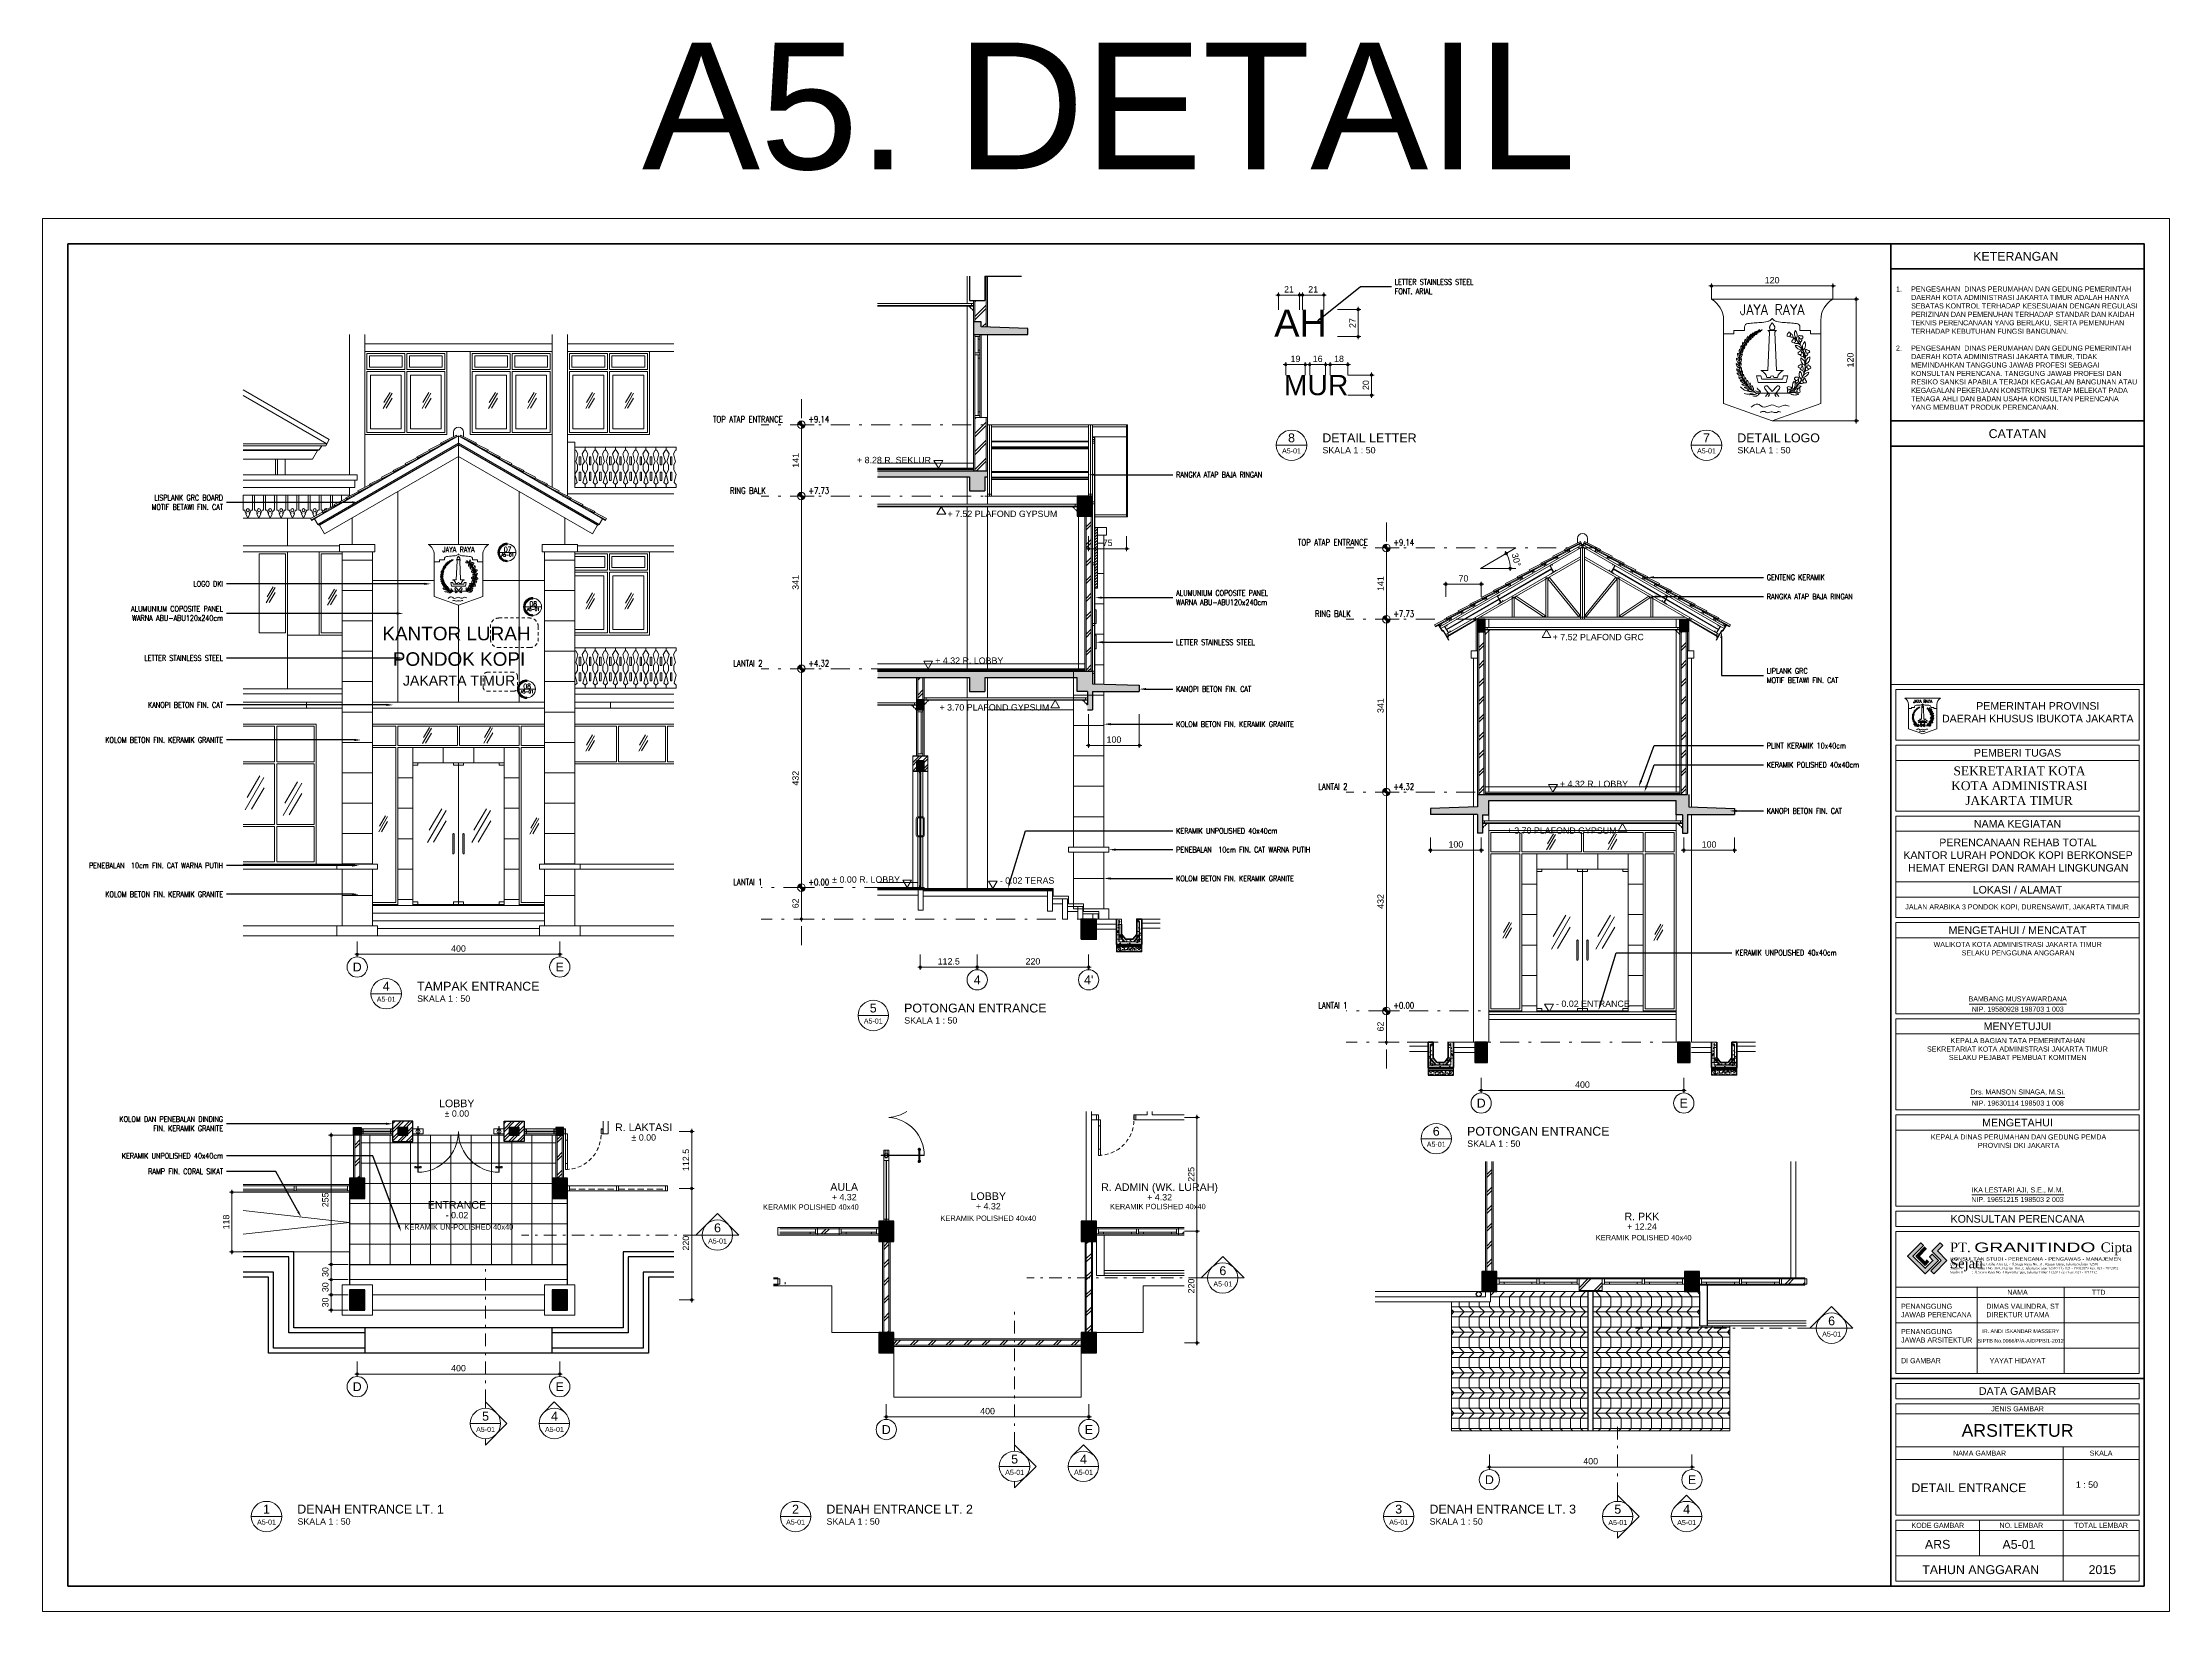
# Model space of a CAD drawing. Header units: millimetres. Extents: x -11 to 1625, y -267 to 195.
# Drawn here: x 1079.2 to 1163.2, y 118 to 179.9 of the extents above; entities that cross this region are included whole.
import ezdxf
from ezdxf import colors
from ezdxf.entities.mleader import LeaderData, LeaderLine
from ezdxf.enums import TextEntityAlignment as Align
from ezdxf.math import Vec2, Vec3

# ---------------------------------------------------------------- set-up
doc = ezdxf.new("R2010")
doc.units = ezdxf.units.MM
for name, pattern in [('DASHDOT', [1, 0.5, -0.25, 0, -0.25]), ('DASHDOT2', [0.5, 0.25, -0.125, 0, -0.125]), ('DASHED2', [0.375, 0.25, -0.125]), ('HIDDEN', [0.375, 0.25, -0.125])]:
    doc.linetypes.add(name, pattern=pattern)
for name, color, linetype, lineweight in [('ars', 11, 'Continuous', 5), ('ARS DIN', 31, 'Continuous', 5), ('ARSIR BETON', 47, 'Continuous', 5), ('ARSIR WARNA', 43, 'Continuous', 0), ('AS2', 7, 'Continuous', 0), ('balok', 111, 'Continuous', 35), ('bata', 5, 'Continuous', 25), ('blk', 1, 'Continuous', 30), ('dinding', 5, 'Continuous', 15), ('GEN', 11, 'Continuous', 5), ('GRS KOP', 1, 'Continuous', 35), ('kap', 71, 'Continuous', 15), ('kol', 1, 'Continuous', 40), ('KOLOM', 1, 'Continuous', 30), ('kop', 7, 'Continuous', 20), ('kus', 63, 'Continuous', 15), ('KUSEN', 30, 'Continuous', 15), ('lan', 7, 'Continuous', 15), ('logo', 7, 'Continuous', 50), ('not', 7, 'Continuous', 20), ('PARTISI', 190, 'Continuous', 9), ('pla', 213, 'Continuous', 15), ('SANITAIR', 4, 'Continuous', 5), ('sol kol', 8, 'Continuous', 0), ('tem', 5, 'Continuous', 20), ('TEXT KET. RUANG', 7, 'Continuous', 5), ('TEXT KETERANGAN', 7, 'Continuous', 9), ('u', 6, 'Continuous', 20), ('ukuran', 6, 'Continuous', 20)]:
    doc.layers.add(name, color=color, linetype=linetype, lineweight=lineweight)
doc.layers.add('NOTASI GAMBAR', color=6, linetype='Continuous')
doc.styles.add('ATTR', font='romans.shx', dxfattribs={"width": 0.8, "height": 1.735066})
doc.styles.add('BARU', font='complex.shx')
doc.styles.add('S', font='SIMPLEX', dxfattribs={"width": 1.1})
doc.styles.add('simplek', font='simplex.shx')
doc.styles.get("Standard").update_dxf_attribs({"font": 'ARIALUNI.TTF'})
doc.linetypes.add('BATTING', pattern='A,0.0001,-0.1,[134,ltypeshp.shx,S=0.1,R=0,X=-0.1,Y=0],-0.2,[134,ltypeshp.shx,S=0.1,R=180,X=0.1,Y=0],-0.1', length=0.4001)
doc.dimstyles.new('SK 50', dxfattribs={"dimtxt": 0.25, "dimasz": 0.1, "dimexe": 0, "dimexo": 0, "dimgap": 0.1, "dimtad": 1, "dimdec": 0, "dimlfac": 50, "dimzin": 12, "dimdsep": 46, "dimtxsty": 'Standard', "dimblk": 'BULAT', "dimcen": 0.1, "dimclrd": 256, "dimclre": 256, "dimclrt": 256, "dimadec": 0, "dimazin": 3, "dimtfac": 1, "dimtdec": 0, "dimtofl": 0, "dimtmove": 0, "dimatfit": 3, "dimldrblk": 'BULAT', "dimfxl": 0, "dimtolj": 1, "dimtzin": 0, "dimlwd": -1, "dimlwe": -1, "dimarcsym": 0})
doc.dimstyles.new('SK100', dxfattribs={"dimtxt": 0.25, "dimasz": 0.1, "dimexe": 0.1, "dimexo": 0, "dimgap": 0.15, "dimtad": 1, "dimdec": 0, "dimlfac": 100, "dimzin": 12, "dimdsep": 46, "dimtxsty": 'Standard', "dimblk": 'BULAT', "dimcen": 0.1, "dimclrd": 256, "dimclre": 256, "dimclrt": 256, "dimadec": 0, "dimazin": 3, "dimtfac": 1, "dimtdec": 0, "dimtofl": 0, "dimtmove": 0, "dimatfit": 3, "dimldrblk": 'BULAT', "dimfxl": 0, "dimtolj": 1, "dimtzin": 0, "dimlwd": -1, "dimlwe": -1, "dimarcsym": 0})
pattern_1 = [(45, (1094.64167, 128.1999), (-0.353553, 0.353553), []), (45, (1094.76667, 128.1999), (-0.353553, 0.353553), [])]
pattern_2 = [(45, (1115.5368, 129.85664), (-0.353553, 0.353553), []), (45, (1115.6618, 129.85664), (-0.353553, 0.353553), [])]
pattern_3 = [(45, (901.43464, 3.67385), (-0.1683798, 0.1683798), []), (45, (901.5469, 3.67385), (-0.1683798, 0.1683798), [])]

msp = doc.modelspace()

# ---------------------------------------------------------------- texts
at = {"layer": 'not', "insert": (1121.214162, 174.8690699), "char_height": 5, "attachment_point": 7, "style": 'simplek'}
msp.add_mtext('\\pi-18.324;{\\f@Arial Unicode MS|b0|i0|c0|p34;A5. DETAIL}', dxfattribs=at)
at = {"layer": 'TEXT KET. RUANG', "char_height": 0.25, "attachment_point": 2, "style": 'ATTR'}
for s, insert, width in [('TOP ATAP ENTRANCE', (1107.0713585, 165.1946199), 3.654451746), ('+9.14', (1109.8705451, 165.1946199), 1.074971169), ('RING BALK', (1107.0713585, 162.3771506), 3.654451746), ('+7.73', (1109.8705451, 162.3771506), 1.074971169), ('TOP ATAP ENTRANCE', (1130.1736936, 160.3295093), 3.654451746), ('+9.14', (1132.9728801, 160.3295093), 1.074971169), ('RING BALK', (1130.1736936, 157.51204), 3.654451746), ('+7.73', (1132.9728801, 157.51204), 1.074971169), ('LANTAI 2', (1107.0713585, 155.5571506), 3.654451746), ('+4.32', (1109.8705451, 155.5571506), 1.074971169), ('LANTAI 2', (1130.1736936, 150.69204), 3.654451746), ('+4.32', (1132.9728801, 150.69204), 1.074971169), ('LANTAI 1', (1107.0713585, 146.9171506), 3.654451746), ('+0.00', (1109.8705451, 146.9171506), 1.074971169), ('LANTAI 1', (1130.1736936, 142.05204), 3.654451746), ('+0.00', (1132.9728801, 142.05204), 1.074971169)]:
    msp.add_mtext(s, dxfattribs=dict(at, insert=insert, width=width))

# ---------------------------------------------------------------- blocks, each defined once
blk = doc.blocks.new('logo granitindo baru')
at = {"layer": 'logo'}
for points in [[(1.03, 1.463), (0.916, 1.574), (0.366, 1.024), (1.1, 0.289), (1.652, 0.843), (1.392, 1.098), (1.281, 0.987), (1.423, 0.84), (1.102, 0.519), (0.594, 1.025)], [(1.721, 1.576), (1.381, 1.236), (1.771, 0.842), (1.341, 0.407), (1.454, 0.294), (2.001, 0.844), (1.609, 1.237), (1.835, 1.464)]]:
    blk.add_hatch(color=8, dxfattribs=at).paths.add_polyline_path(points)
blk.add_lwpolyline([(1.03, 1.463), (0.916, 1.574), (0.366, 1.024), (1.1, 0.289), (1.652, 0.843), (1.392, 1.098), (1.281, 0.987), (1.423, 0.84), (1.102, 0.519), (0.594, 1.025), (1.03, 1.463), (0.916, 1.574)], dxfattribs=at)
at = {"layer": 'logo', "lineweight": 13}
for points in [[(1.089, 1.403), (0.713, 1.026), (1.101, 0.638), (1.258, 0.794)], [(1.112, 1.38), (0.759, 1.026), (1.101, 0.683), (1.235, 0.817)], [(1.134, 1.357), (0.803, 1.026), (1.101, 0.728), (1.213, 0.839)], [(1.157, 1.334), (0.85, 1.026), (1.101, 0.775), (1.189, 0.863)]]:
    blk.add_lwpolyline(points, dxfattribs=at)
at = {"layer": 'logo', "lineweight": 0}
blk.add_lwpolyline([(1.721, 1.576), (1.381, 1.236), (1.771, 0.842), (1.341, 0.407), (1.454, 0.294), (2.001, 0.844), (1.609, 1.237), (1.835, 1.464), (1.721, 1.576)], dxfattribs=at)
at = {"layer": 'logo', "insert": (2.134, 0.975), "char_height": 0.1, "attachment_point": 1}
blk.add_mtext_dynamic_manual_height_columns('{\\f@Arial Unicode MS|b0|i0|c0|p34;\\H1.4x;\\W1.2;KONSULTAN STUDI - PERENCANA - PENGAWAS - MANAJEMEN\\fTimes New Roman|b0|i0|c0|p18;\\P\\pt0.9;\\H0.71429x;\\W1;Domisili ^I: Gedung Graha Arsa Lt. 4 Jl.Siaga Raya No. 31, Pejaten Barat, Jakarta Selatan 12510\\PStudio I ^I: Jl. Batu I No. 36A, Pejaten Timur, Jakarta Selatan 12510 Tlp. 021 - 71082879 Fax. 021 - 7972072\\PStudio II          : Jl. Sawo Raya No. 4 Rawamangun, Jakarta Timur 13220 Telp / Fax. 021 - 4717152}', width=9.56937, gutter_width=0, heights=[1.67], dxfattribs=at)
at = {"layer": 'logo', "insert": (2.134, 1.589), "char_height": 0.4, "width": 7.66452, "attachment_point": 1}
blk.add_mtext('{\\fTimes New Roman|b0|i0|c0|p18;PT. \\fCityBlueprint|b0|i0|c2|p2;\\W1.5;GRANITINDO \\fTimes New Roman|b0|i0|c0|p18;\\W1;Cipta Sejati}', dxfattribs=at)
blk = doc.blocks.new('kop')
at = {"layer": 'ars'}
for p, q in [((74.521, 35.599), (74.496, 35.614)), ((74.534, 35.595), (74.538, 35.581)), ((74.578, 35.526), (74.553, 35.541)), ((74.578, 35.526), (74.581, 35.555)), ((74.6, 35.468), (74.612, 35.457)), ((74.614, 35.467), (74.614, 35.452)), ((74.634, 35.366), (74.615, 35.388)), ((74.631, 35.289), (74.635, 35.273)), ((74.634, 35.366), (74.643, 35.394)), ((74.642, 35.304), (74.637, 35.29)), ((74.472, 34.989), (74.502, 34.992)), ((74.537, 35.048), (74.537, 35.078)), ((74.552, 35.066), (74.578, 35.081)), ((74.621, 35.202), (74.607, 35.228)), ((74.621, 35.202), (74.64, 35.225))]:
    blk.add_line(p, q, dxfattribs=at)
for centre, radius, start, end in [((73.816, 35.253), 0.061, 2.2926, 66.75394), ((73.901, 35.312), 0.061, 182.2926, 246.75394), ((73.906, 35.362), 0.061, 172.39949, 236.86083), ((73.812, 35.319), 0.061, 352.39949, 56.86083), ((73.916, 35.414), 0.061, 164.61904, 229.08037), ((73.817, 35.384), 0.061, 344.61904, 49.08037), ((73.933, 35.316), 0.061, 120.67989, 185.14122), ((74.278, 35.315), 0.405, 114.0856, 237.63251), ((73.842, 35.364), 0.061, 300.67989, 5.14122), ((73.923, 35.456), 0.0488, 158.86486, 223.3262), ((73.936, 35.271), 0.061, 130.573, 195.03434), ((73.852, 35.424), 0.061, 292.89943, 357.36077), ((73.937, 35.365), 0.061, 112.89943, 177.36077), ((73.842, 35.44), 0.0488, 338.86486, 43.3262), ((73.837, 35.302), 0.061, 310.573, 15.03434), ((73.873, 35.469), 0.0488, 287.14526, 351.60659), ((73.935, 35.415), 0.0488, 107.14526, 171.60659), ((73.942, 35.493), 0.0488, 150.29963, 214.76097), ((73.859, 35.489), 0.0488, 330.29963, 34.76097), ((73.948, 35.451), 0.0488, 98.58003, 163.04136), ((73.894, 35.513), 0.0488, 278.58003, 343.04136), ((73.961, 35.528), 0.0488, 145.79893, 210.26027), ((73.879, 35.531), 0.0488, 325.79893, 30.26027), ((73.916, 35.552), 0.0488, 274.07933, 338.54067), ((73.965, 35.485), 0.0488, 94.07933, 158.54067), ((73.985, 35.56), 0.0488, 139.36791, 203.82924), ((73.904, 35.572), 0.0488, 319.36791, 23.82924), ((73.984, 35.517), 0.0488, 87.6483, 152.10964), ((73.943, 35.589), 0.0488, 267.6483, 332.10964), ((74.012, 35.589), 0.0488, 133.84164, 198.30297), ((73.932, 35.609), 0.0488, 313.84164, 18.30297), ((74.007, 35.547), 0.0488, 82.12203, 146.58337), ((73.973, 35.622), 0.0488, 262.12203, 326.58337), ((74.036, 35.612), 0.0439, 126.62395, 191.08528), ((73.967, 35.639), 0.0439, 306.62395, 11.08528), ((74.026, 35.575), 0.0439, 74.90434, 139.36568), ((74.005, 35.646), 0.0439, 254.90434, 319.36568), ((74, 35.656), 0.0352, 303.96096, 8.42229), ((74.054, 35.632), 0.0352, 123.96096, 188.42229), ((74.045, 35.603), 0.0352, 72.24135, 136.70269), ((74.03, 35.66), 0.0352, 252.24135, 316.70269), ((74.027, 35.676), 0.0352, 297.74061, 2.20194), ((74.078, 35.647), 0.0352, 117.74061, 182.20194), ((74.066, 35.619), 0.0352, 66.021, 130.48234), ((74.057, 35.677), 0.0352, 246.021, 310.48234), ((74.097, 35.661), 0.0281, 113.40069, 177.86202), ((74.058, 35.688), 0.0281, 293.40069, 357.86202), ((74.086, 35.64), 0.0281, 61.68108, 126.14242), ((74.082, 35.687), 0.0281, 241.68108, 306.14242), ((74.082, 35.701), 0.0281, 293.40069, 357.86202), ((74.121, 35.674), 0.0281, 113.40069, 177.86202), ((74.11, 35.653), 0.0281, 61.68108, 126.14242), ((74.106, 35.7), 0.0281, 241.68108, 306.14242), ((74.117, 35.713), 0.0281, 260.93685, 325.39819), ((74.136, 35.669), 0.0281, 80.93685, 145.39819), ((74.232, 35.315), 0.405, 302.36749, 44.48513), ((74.485, 35.674), 0.0613, 235.51536, 280.6207), ((74.445, 35.613), 0.0507, 1.42482, 71.62404), ((74.541, 35.601), 0.0613, 235.51536, 280.6207), ((74.589, 35.652), 0.0795, 151.18188, 225.99565), ((74.502, 35.54), 0.0507, 1.42482, 71.62404), ((74.526, 35.44), 0.0795, 20.9123, 95.72607), ((74.592, 35.547), 0.0795, 200.9123, 275.72607), ((74.464, 35.633), 0.0795, 331.18188, 45.99565), ((74.611, 35.596), 0.0507, 162.59462, 232.79384), ((74.623, 35.449), 0.0613, 217.22881, 262.33415), ((74.538, 35.6), 0.0613, 313.59796, 358.7033), ((74.663, 35.361), 0.0795, 171.16409, 245.97786), ((74.552, 35.301), 0.0795, 351.16409, 65.97786), ((74.566, 35.403), 0.0507, 343.13827, 53.33749), ((74.562, 35.252), 0.0507, 331.52956, 41.72878), ((74.684, 35.504), 0.0795, 133.19986, 208.01363), ((74.559, 35.525), 0.0795, 313.19986, 28.01363), ((74.682, 35.427), 0.0507, 150.06789, 220.26711), ((74.688, 35.241), 0.0507, 128.27812, 198.47734), ((74.721, 35.315), 0.0795, 113.30268, 188.11645), ((74.611, 35.377), 0.0795, 293.30268, 8.11645), ((74.611, 35.447), 0.0613, 301.07123, 346.17657), ((73.829, 35.191), 0.061, 12.66278, 77.12411), ((73.902, 35.264), 0.061, 192.66278, 257.12411), ((73.907, 35.225), 0.061, 200.21515, 264.67648), ((73.844, 35.143), 0.061, 20.21515, 84.67648), ((73.921, 35.183), 0.061, 206.16011, 270.62144), ((73.867, 35.095), 0.061, 26.16011, 90.62144), ((73.943, 35.23), 0.061, 140.94317, 205.40451), ((73.841, 35.243), 0.061, 320.94317, 25.40451), ((73.941, 35.145), 0.061, 208.50798, 272.96932), ((73.891, 35.055), 0.061, 28.50798, 92.96932), ((73.957, 35.19), 0.061, 140.94317, 205.40451), ((73.854, 35.203), 0.061, 320.94317, 25.40451), ((73.921, 35.015), 0.061, 40.03108, 104.49242), ((73.953, 35.113), 0.061, 220.03108, 284.49242), ((73.974, 35.153), 0.061, 146.90284, 211.36418), ((73.871, 35.155), 0.061, 326.90284, 31.36418), ((73.956, 34.978), 0.061, 49.20062, 113.66196), ((73.971, 35.08), 0.061, 229.20062, 293.66196), ((73.997, 35.115), 0.061, 146.69526, 211.1566), ((73.893, 35.117), 0.061, 326.69526, 31.1566), ((74.021, 35.084), 0.061, 144.86352, 209.32486), ((73.918, 35.089), 0.061, 324.86352, 29.32486), ((73.99, 34.949), 0.061, 44.42228, 108.88361), ((74.014, 35.049), 0.061, 224.42228, 288.88361), ((74.049, 35.054), 0.061, 144.49027, 208.9516), ((73.946, 35.059), 0.061, 324.49027, 28.9516), ((74.08, 35.031), 0.061, 156.18026, 220.64159), ((73.978, 35.016), 0.061, 336.18026, 40.64159), ((74.567, 35.052), 0.0795, 137.1076, 211.92137), ((74.441, 35.064), 0.0795, 317.1076, 31.92137), ((74.547, 34.969), 0.0507, 83.44322, 153.64244), ((74.537, 35.042), 0.0613, 234.44656, 279.55191), ((74.569, 34.993), 0.0612, 69.89618, 144.70994), ((74.541, 35.085), 0.0612, 249.89618, 324.70994), ((74.582, 35.119), 0.0613, 176.98724, 222.09259), ((74.509, 35.12), 0.0507, 302.89671, 13.09593), ((74.644, 35.186), 0.0795, 153.08913, 227.9029), ((74.627, 35.286), 0.0613, 205.62009, 250.72544), ((74.52, 35.163), 0.0795, 333.08913, 47.9029), ((74.629, 35.078), 0.0507, 106.58179, 176.78101), ((74.591, 35.141), 0.0613, 257.58513, 302.69047), ((74.602, 35.228), 0.0795, 271.02002, 345.83379), ((74.68, 35.129), 0.0795, 91.02002, 165.83379), ((74.63, 35.285), 0.0613, 279.28146, 324.3868)]:
    blk.add_arc(centre, radius, start, end, dxfattribs=at)
at = {"layer": 'ars', "color": 11}
for centre, radius, start, end in [((74.491, 34.995), 0.0613, 158.86957, 203.97492), ((74.422, 35.02), 0.0507, 284.77904, 354.97826), ((74.44, 34.986), 0.016, 270, 302.36749)]:
    blk.add_arc(centre, radius, start, end, dxfattribs=at)
at = {"layer": 'ars'}
for points, start_tangent, end_tangent in [([(74.461, 35.651), (74.466, 35.634), (74.45, 35.624), (74.429, 35.623), (74.426, 35.64), (74.439, 35.661), (74.444, 35.672), (74.461, 35.663), (74.461, 35.651)], (0.714442, -0.699695), (0.714442, -0.699695)), ([(74.518, 35.578), (74.523, 35.561), (74.507, 35.551), (74.486, 35.55), (74.483, 35.567), (74.496, 35.588), (74.501, 35.599), (74.518, 35.589), (74.518, 35.578)], (0.714442, -0.699695), (0.714442, -0.699695)), ([(74.594, 35.435), (74.593, 35.416), (74.574, 35.412), (74.555, 35.418), (74.556, 35.435), (74.576, 35.451), (74.584, 35.459), (74.597, 35.445), (74.594, 35.435)], (0.458819, -0.88853), (0.458819, -0.88853)), ([(74.596, 35.277), (74.591, 35.26), (74.572, 35.259), (74.554, 35.269), (74.559, 35.285), (74.581, 35.297), (74.591, 35.303), (74.601, 35.287), (74.596, 35.277)], (0.270637, -0.962681), (0.270637, -0.962681)), ([(74.571, 35.605), (74.582, 35.591), (74.6, 35.598), (74.612, 35.615), (74.601, 35.627), (74.576, 35.629), (74.564, 35.631), (74.562, 35.612), (74.571, 35.605)], (0.149901, -0.988701), (0.149901, -0.988701)), ([(74.644, 35.445), (74.652, 35.429), (74.671, 35.432), (74.687, 35.445), (74.678, 35.46), (74.654, 35.467), (74.643, 35.472), (74.637, 35.453), (74.644, 35.445)], (-0.068112, -0.997678), (-0.068112, -0.997678)), ([(74.66, 35.272), (74.661, 35.253), (74.68, 35.25), (74.699, 35.256), (74.697, 35.273), (74.677, 35.288), (74.669, 35.297), (74.656, 35.282), (74.66, 35.272)], (-0.433585, -0.901113), (-0.433585, -0.901113)), ([(74.463, 35.013), (74.447, 35.004), (74.433, 35.018), (74.428, 35.037), (74.443, 35.045), (74.467, 35.037), (74.479, 35.034), (74.474, 35.016), (74.463, 35.013)], (-0.515761, -0.856733), (-0.515761, -0.856733)), ([(74.551, 35.127), (74.539, 35.113), (74.521, 35.122), (74.51, 35.139), (74.522, 35.151), (74.547, 35.151), (74.559, 35.152), (74.56, 35.133), (74.551, 35.127)], (-0.223771, -0.974642), (-0.223771, -0.974642)), ([(74.549, 35.011), (74.537, 34.997), (74.548, 34.981), (74.566, 34.972), (74.576, 34.985), (74.573, 35.01), (74.573, 35.022), (74.554, 35.021), (74.549, 35.011)], (-0.942817, -0.33331), (-0.942817, -0.33331)), ([(74.614, 35.117), (74.608, 35.1), (74.624, 35.089), (74.645, 35.088), (74.649, 35.104), (74.636, 35.126), (74.631, 35.137), (74.614, 35.128), (74.614, 35.117)], (-0.735998, -0.676983), (-0.735998, -0.676983))]:
    blk.add_spline(points, degree=3, dxfattribs=dict(at, start_tangent=start_tangent, end_tangent=end_tangent))
for points in [[(74.445, 34.97), (74.47, 34.975), (74.522, 34.973), (74.56, 34.955)], [(74.445, 34.97), (74.468, 34.959), (74.518, 34.947), (74.56, 34.955)]]:
    blk.add_spline(points, degree=3, dxfattribs=at)
at = {"layer": 'GRS KOP'}
for p, q in [((73, 1), (73, 54)), ((83, 1), (83, 54)), ((73, 53), (83, 53)), ((73, 47), (83, 47)), ((73, 46), (83, 46)), ((73, 9.2), (83, 9.2))]:
    blk.add_line(p, q, dxfattribs=at)
blk.add_lwpolyline([(1, 54), (83, 54), (83, 1), (1, 1)], close=True, dxfattribs=at)
at = {"layer": 'kop', "color": 7}
for p, q in [((84, 55), (0, 55)), ((0, 55), (0, 0)), ((84, 55), (84, 0)), ((84, 55), (84, 0)), ((74.205, 35.69), (74.305, 35.69)), ((74.225, 35.67), (74.205, 35.23)), ((74.235, 35.698), (74.275, 35.698)), ((74.285, 35.67), (74.305, 35.23)), ((74.075, 35.17), (74.124, 35.17)), ((74.075, 35.17), (74.095, 35.09)), ((74.095, 35.09), (74.415, 35.09)), ((74.124, 35.23), (74.124, 35.228)), ((74.124, 35.23), (74.205, 35.23)), ((74.124, 35.228), (74.129, 35.228)), ((74.124, 35.17), (74.134, 35.13)), ((74.134, 35.13), (74.376, 35.13)), ((74.195, 35.15), (74.235, 35.15)), ((74.275, 35.15), (74.315, 35.15)), ((74.305, 35.23), (74.386, 35.23)), ((74.376, 35.13), (74.386, 35.17)), ((74.381, 35.228), (74.386, 35.228)), ((74.386, 35.23), (74.386, 35.228)), ((74.386, 35.17), (74.435, 35.17)), ((74.415, 35.09), (74.435, 35.17)), ((0, 0), (84, 0))]:
    blk.add_line(p, q, dxfattribs=at)
at = {"layer": 'kop'}
for p, q in [((83, 36.6), (73, 36.6)), ((73.2, 34.4), (73.2, 36.4)), ((82.8, 36.4), (73.2, 36.4)), ((82.8, 34.4), (82.8, 36.4)), ((82.8, 34.4), (73.2, 34.4)), ((73.2, 31.6), (73.2, 34.2)), ((82.8, 34.2), (73.2, 34.2)), ((82.8, 31.6), (82.8, 34.2)), ((82.8, 33.6), (73.2, 33.6)), ((82.8, 31.6), (73.2, 31.6)), ((73.2, 27.4), (73.2, 31.4)), ((82.8, 31.4), (73.2, 31.4)), ((82.8, 27.4), (82.8, 31.4)), ((82.8, 30.8), (73.2, 30.8)), ((82.8, 28.8), (73.2, 28.8)), ((82.8, 28.2), (73.2, 28.2)), ((82.8, 27.4), (73.2, 27.4)), ((73.2, 23.6), (73.2, 27.2)), ((82.8, 27.2), (73.2, 27.2)), ((82.8, 23.6), (82.8, 27.2)), ((82.8, 26.6), (73.2, 26.6)), ((82.8, 23.6), (73.2, 23.6)), ((76.089, 23.976), (79.928, 23.976)), ((73.2, 19.8), (73.2, 23.4)), ((82.8, 23.4), (73.2, 23.4)), ((82.8, 22.8), (73.2, 22.8)), ((82.8, 19.8), (82.8, 23.4)), ((76.127, 20.296), (79.863, 20.296)), ((82.8, 19.8), (73.2, 19.8)), ((73.2, 16), (73.2, 19.6)), ((82.8, 19.6), (73.2, 19.6)), ((82.8, 16), (82.8, 19.6)), ((82.8, 19), (73.2, 19)), ((82.8, 16), (73.2, 16)), ((73.2, 9.4), (73.2, 15)), ((82.8, 15), (73.2, 15)), ((82.8, 9.4), (82.8, 15)), ((82.8, 12.8), (73.2, 12.8)), ((76.4, 9.4), (76.4, 12.8)), ((79.842, 9.4), (79.842, 12.8)), ((82.8, 12.4), (73.2, 12.4)), ((73.2, 12.4), (73.2, 11.4)), ((82.8, 11.4), (73.2, 11.4)), ((82.8, 10.4), (73.2, 10.4)), ((82.8, 9.4), (73.2, 9.4)), ((73.2, 7.8), (82.8, 7.8)), ((73.2, 6.5), (82.8, 6.5)), ((73.2, 6), (82.8, 6)), ((79.8, 3.8), (79.8, 6.5)), ((76.5, 2.2), (76.5, 3.6)), ((79.8, 1.2), (79.8, 3.6)), ((73.2, 3.2), (82.8, 3.2)), ((73.2, 2.2), (82.8, 2.2))]:
    blk.add_line(p, q, dxfattribs=at)
at = {"layer": 'kop', "color": 5}
for p, q in [((74.955, 36.05), (73.555, 36.05)), ((73.695, 35.81), (73.695, 34.85)), ((73.695, 35.65), (73.815, 35.65)), ((73.815, 35.69), (73.815, 35.65)), ((73.815, 35.69), (73.935, 35.69)), ((73.935, 35.73), (73.935, 35.69)), ((74.575, 35.73), (74.575, 35.69)), ((74.695, 35.69), (74.575, 35.69)), ((74.695, 35.69), (74.695, 35.65)), ((74.815, 35.65), (74.695, 35.65)), ((74.815, 35.81), (74.815, 34.85)), ((73.695, 34.85), (74.255, 34.65)), ((74.225, 34.95), (74.171, 35.022)), ((74.255, 34.986), (74.203, 35.046)), ((74.225, 34.95), (74.21, 34.93)), ((74.255, 34.986), (74.307, 35.046)), ((74.255, 34.65), (74.815, 34.85)), ((74.285, 34.95), (74.339, 35.022)), ((74.285, 34.95), (74.3, 34.93))]:
    blk.add_line(p, q, dxfattribs=at)
at = {"layer": 'kop', "color": 7}
for points in [[(74.235, 35.698), (74.233, 35.701), (74.231, 35.704), (74.229, 35.707), (74.228, 35.71), (74.227, 35.713), (74.227, 35.715), (74.226, 35.718), (74.226, 35.72), (74.226, 35.723), (74.226, 35.725), (74.226, 35.728), (74.226, 35.731), (74.226, 35.733), (74.227, 35.736), (74.228, 35.738), (74.229, 35.741), (74.23, 35.743), (74.232, 35.746), (74.234, 35.749), (74.236, 35.753), (74.24, 35.758), (74.244, 35.763), (74.249, 35.77), (74.255, 35.778)], [(74.275, 35.698), (74.277, 35.701), (74.279, 35.704), (74.281, 35.707), (74.282, 35.71), (74.283, 35.713), (74.283, 35.715), (74.284, 35.718), (74.284, 35.72), (74.284, 35.723), (74.284, 35.725), (74.284, 35.728), (74.284, 35.731), (74.284, 35.733), (74.283, 35.736), (74.282, 35.738), (74.281, 35.741), (74.28, 35.743), (74.278, 35.746), (74.276, 35.749), (74.274, 35.753), (74.27, 35.758), (74.266, 35.763), (74.261, 35.77), (74.255, 35.778)]]:
    blk.add_lwpolyline(points, dxfattribs=at)
at = {"layer": 'kop', "color": 1}
blk.add_lwpolyline([(74.07, 34.97), (74.44, 34.97)], close=True, dxfattribs=at)
at = {"layer": 'kop', "color": 5}
for points in [[(74.21, 34.97), (74.18, 34.93)], [(74.3, 34.97), (74.33, 34.93)]]:
    blk.add_lwpolyline(points, dxfattribs=at)
at = {"layer": 'kop'}
blk.add_lwpolyline([(76.189, 16.449), (79.826, 16.449)], dxfattribs=at)
for points in [[(73.2, 15.2), (82.8, 15.2), (82.8, 15.8), (73.2, 15.8)], [(73.2, 8.4), (82.8, 8.4), (82.8, 9), (73.2, 9)], [(73.2, 3.8), (82.8, 3.8), (82.8, 8.2), (73.2, 8.2)], [(73.2, 1.2), (82.8, 1.2), (82.8, 3.6), (73.2, 3.6)]]:
    blk.add_lwpolyline(points, close=True, dxfattribs=at)
at = {"layer": 'kop', "color": 5}
for centre, radius, start, end in [((73.419, 35.81), 0.276, 0, 60.51287), ((73.975, 35.73), 0.04, 90, 180), ((74.535, 35.73), 0.04, 0, 90), ((75.091, 35.81), 0.276, 119.48713, 180), ((74.187, 35.034), 0.02, 36.8699, 216.8699), ((74.323, 35.034), 0.02, 323.1301, 143.1301)]:
    blk.add_arc(centre, radius, start, end, dxfattribs=at)
at = {"layer": 'kop', "color": 7}
for centre, radius, start, end in [((74.198, 35.663), 0.0283, 15, 75), ((74.312, 35.663), 0.0283, 105, 165), ((74.079, 35.119), 0.12, 15, 65.38943), ((74.255, 35.15), 0.02, 0, 180), ((74.431, 35.119), 0.12, 114.61057, 165)]:
    blk.add_arc(centre, radius, start, end, dxfattribs=at)
at = {"layer": 'kop', "color": 1}
blk.add_arc((74.07, 34.986), 0.016, 237.63251, 270, dxfattribs=at)
at = {"layer": 'kop', "color": 5}
for points in [[(74.255, 35.83), (74.232, 35.807), (74.2, 35.793), (74.12, 35.782), (74.046, 35.777), (73.975, 35.77)], [(74.255, 35.83), (74.278, 35.807), (74.31, 35.793), (74.39, 35.782), (74.464, 35.777), (74.535, 35.77)], [(74.023, 34.99), (74.006, 34.984), (73.974, 34.992), (73.925, 35.01), (73.891, 35.041)], [(74.038, 34.971), (74.016, 34.967), (73.997, 34.959), (73.964, 34.956), (73.932, 34.964)], [(74.082, 34.965), (74.066, 34.956), (74.034, 34.952), (74.006, 34.952), (73.992, 34.948)], [(74.015, 34.807), (74.089, 34.844), (74.162, 34.807), (74.249, 34.833), (74.326, 34.809), (74.4, 34.83), (74.45, 34.817)], [(74.125, 34.97), (74.104, 34.959), (74.093, 34.947), (74.051, 34.932), (74.033, 34.937)], [(74.113, 34.984), (74.085, 34.986), (74.071, 34.993), (74.051, 34.993)], [(74.125, 34.97), (74.112, 34.996), (74.085, 35.02), (74.081, 35.031)], [(74.12, 34.747), (74.16, 34.759), (74.204, 34.744), (74.255, 34.753), (74.3, 34.744), (74.332, 34.758), (74.357, 34.749)]]:
    blk.add_spline(points, degree=3, dxfattribs=at)
at = {"xscale": 0.9500000000000455, "yscale": 0.9500000000000455, "zscale": 0.9500000000000455}
blk.add_blockref('logo granitindo baru', (73.307, 13.056), dxfattribs=at)
at = {"layer": 'kop'}
for s, height, p in [('KETERANGAN ', 0.35, (78, 53.5)), ('CATATAN', 0.35, (78, 46.5)), ('DAERAH KHUSUS IBUKOTA JAKARTA', 0.29998, (78.8, 35.25)), ('PEMERINTAH PROVINSI', 0.29998, (78.8, 35.75)), ('PEMBERI TUGAS', 0.3, (78, 33.9)), ('NAMA KEGIATAN', 0.3, (78, 31.1)), ('LOKASI / ALAMAT', 0.3, (78, 28.5)), ('JALAN ARABIKA 3 PONDOK KOPI, DURENSAWIT, JAKARTA TIMUR', 0.2, (77.986, 27.8)), ('MENGETAHUI / MENCATAT', 0.3, (78, 26.9)), ('BAMBANG MUSYAWARDANA', 0.19926, (78.007, 24.183)), ('NIP. 19580928 198703 1 003', 0.19926, (78.007, 23.78)), ('MENYETUJUI', 0.3, (78, 23.1)), ('Drs. MANSON SINAGA, M.Si.', 0.19926, (78.009, 20.496)), ('NIP. 19630114 198503 1 008', 0.19926, (78.009, 20.071)), ('MENGETAHUI', 0.3, (78, 19.3)), ('NIP. 19651215 198503 2 003', 0.2, (77.999, 16.264)), ('IKA LESTARI AJI, S.E., M.M.', 0.2, (77.999, 16.625)), ('KONSULTAN PERENCANA', 0.3, (78, 15.5)), ('NAMA', 0.2, (78, 12.6)), ('TTD', 0.2, (81.2, 12.6)), ('DATA GAMBAR', 0.3, (78, 8.7)), ('JENIS GAMBAR', 0.2, (78, 8)), ('ARSITEKTUR', 0.5, (78, 7.146)), ('NAMA GAMBAR', 0.2, (76.5, 6.25)), ('SKALA', 0.2, (81.3, 6.25)), ('KODE GAMBAR', 0.2, (74.85, 3.4)), ('NO. LEMBAR', 0.2, (78.15, 3.4)), ('TOTAL LEMBAR', 0.2, (81.3, 3.4)), ('ARS', 0.35, (74.844, 2.65)), ('TAHUN ANGGARAN', 0.35, (76.545, 1.65)), ('2015', 0.35, (81.349, 1.65))]:
    blk.add_text(s, height=height, dxfattribs=at).set_placement(p, align=Align.MIDDLE)
at = {"layer": 'kop', "color": 5, "style": 'BARU', "width": 0.9}
blk.add_text('JAYA RAYA', height=0.12, dxfattribs=at).set_placement((74.255, 35.93), align=Align.MIDDLE)
at = {"layer": 'kop'}
blk.add_text('SIPTB No.0066/P/A-A/DPPB/1-2012', height=0.15, dxfattribs=at).set_placement((78.122, 10.609), align=Align.CENTER)
for s, insert, char_height, width, attachment_point in [('\\pi-0.6,l0.6,t0.6;1.^IPENGESAHAN  DINAS PERUMAHAN DAN GEDUNG PEMERINTAH DAERAH KOTA ADMINISTRASI JAKARTA TIMUR ADALAH HANYA SEBATAS KONTROL TERHADAP KESESUAIAN DENGAN REGULASI PERIZINAN DAN PEMENUHAN TERHADAP STANDAR DAN KAIDAH TEKNIS PERENCANAAN YANG BERLAKU, SERTA PEMENUHAN TERHADAP KEBUTUHAN FUNGSI BANGUNAN.\\P\\P2.^IPENGESAHAN  DINAS PERUMAHAN DAN GEDUNG PEMERINTAH DAERAH KOTA ADMINISTRASI JAKARTA TIMUR, TIDAK MEMINDAHKAN TANGGUNG JAWAB PROFESI SEBAGAI KONSULTAN PERENCANA. TANGGUNG JAWAB PROFESI DAN RESIKO SANKSI APABILA TERJADI KEGAGALAN BANGUNAN ATAU KEGAGALAN PEKERJAAN KONSTRUKSI TETAP MELEKAT PADA TENAGA AHLI DAN BADAN USAHA KONSULTAN PERENCANA YANG MEMBUAT PRODUK PERENCANAAN.', (73.2, 49.875), 0.2, 9.6, 4), ('PENANGGUNG\\PJAWAB PERENCANA', (73.4, 12.15), 0.2, 8.33062, 1), ('DIMAS VALINDRA, ST\\PDIREKTUR UTAMA', (76.77, 12.15), 0.2, 8.16499, 1), ('PENANGGUNG\\PJAWAB ARSITEKTUR', (73.4, 11.15), 0.2, 8.79211, 1), ('IR. ANDI ISKANDAR MASSERY', (76.609, 11.143), 0.15, 4.04264, 1), ('DI GAMBAR', (73.4, 10), 0.2, 7.59768, 1)]:
    blk.add_mtext(s, dxfattribs=dict(at, insert=insert, char_height=char_height, width=width, attachment_point=attachment_point))
at = {"layer": 'kop', "attachment_point": 1, "style": 'BARU'}
for s, width, insert, char_height in [('\\pi1.4375;{\\fRomantic|b0|i0|c2|p2;SEKRETARIAT KOTA\\P\\pi1.3461;KOTA ADMINISTRASI\\P\\pi1.9027;JAKARTA TIMUR}', 7.94943, (74.033, 33.359), 0.35), ('\\pi0.65609;{\\fArial|b0|i0|c0|p34;WALIKOTA KOTA ADMINISTRASI JAKARTA TIMUR\\P\\pi1.7645;SELAKU PENGGUNA ANGGARAN}', 7.94943, (74.027, 26.434), 0.2), ('\\pi1.5072;{\\fArial|b0|i0|c0|p34;KEPALA BAGIAN TATA PEMERINTAHAN\\P\\pi0.57794;SEKRETARIAT KOTA ADMINISTRASI JAKARTA TIMUR\\P\\pi1.4412;SELAKU PEJABAT PEMBUAT KOMITMEN}', 8.28085, (73.847, 22.638), 0.2), ('\\pi1.1521;{\\fArial|b0|i0|c0|p34;KEPALA DINAS PERUMAHAN DAN GEDUNG PEMDA\\P\\pi3.0079;PROVINSI DKI JAKARTA}', 9.20836, (73.427, 18.833), 0.2)]:
    blk.add_mtext_dynamic_manual_height_columns(s, width=width, gutter_width=1.5, heights=[0], dxfattribs=dict(at, insert=insert, char_height=char_height))
at = {"layer": 'kop', "insert": (73.464, 30.51), "char_height": 0.3, "attachment_point": 1}
blk.add_mtext_dynamic_manual_height_columns('\\pi1.446;PERENCANAAN REHAB TOTAL \\P\\pi0.026798;KANTOR LURAH PONDOK KOPI BERKONSEP \\P\\pi0.21087;HEMAT ENERGI DAN RAMAH LINGKUNGAN', width=9.06362, gutter_width=1.5, heights=[0], dxfattribs=at)
at = {"layer": 'kop', "style": 'BARU', "flags": 4}
for p, height in [((73.8, 5.4), 0.35), ((73.8, 4.9), 0.35), ((80.303, 5.382), 0.25), ((73.8, 4.4), 0.35), ((80.303, 4.882), 0.25), ((80.303, 4.382), 0.25)]:
    blk.add_attdef('-', p, '', height=height, dxfattribs=at)
at = {"layer": 'kop', "flags": 4}
for tag, p in [('AR-00', (78.057, 2.648)), ('00', (81.238, 2.647))]:
    blk.add_attdef(tag, text='', height=0.35, dxfattribs=at).set_placement(p, align=Align.MIDDLE)
blk = doc.blocks.new('PEIL')
blk.add_lwpolyline([(-0.188, 0.325), (0.188, 0.325), (0, 0)], close=True)
at = {"style": 'S', "width": 1.1, "flags": 4}
blk.add_attdef('CAT', (0.265, 0.036), '', height=0.2, dxfattribs=at)
blk = doc.blocks.new('PEILA')
blk.add_lwpolyline([(-0.188, -0.325), (0.188, -0.325), (0, 0)], close=True)
at = {"style": 'S', "width": 1.1, "flags": 4}
blk.add_attdef('CAT', (0.265, -0.289), '', height=0.2, dxfattribs=at)
blk = doc.blocks.new('K1')
at = {"layer": 'KOLOM'}
blk.add_lwpolyline([(0.2, 0.15), (-0.2, 0.15), (-0.2, -0.15), (0.2, -0.15), (0.2, 0.15)], dxfattribs=at)
blk = doc.blocks.new('NOTASI RUANG')
at = {"layer": 'not'}
for height, p in [(0.26, (-0.011, 0.3)), (0.175, (-0.009, -0.017))]:
    blk.add_attdef('RUANG', text='', height=height, dxfattribs=at).set_placement(p, align=Align.MIDDLE_CENTER)
blk = doc.blocks.new('P 70')
at = {"linetype": 'HIDDEN', "ltscale": 0.3}
blk.add_lwpolyline([(-0.74, 0.1, -0.414214), (-0.04, 0.8, -1.303225)], format="xyb", dxfattribs=at)
for points in [[(-0.04, 0.8), (-0.08, 0.8), (-0.08, 0.68), (-0.04, 0.68)], [(-0.04, 0.68), (-0.08, 0.68), (-0.08, 0.22), (-0.04, 0.22)], [(-0.735, 0.06), (-0.74, 0.06), (-0.74, 0.061), (-0.74, 0.1), (-0.78, 0.1), (-0.78, 0), (-0.74, 0), (-0.74, 0.056), (-0.735, 0.058)], [(-0.742, 0.002), (-0.778, 0.002), (-0.778, 0.098), (-0.742, 0.098)], [(-0.04, 0.1), (-0.08, 0.1), (-0.08, 0.22), (-0.04, 0.22)], [(-0.045, 0.06), (-0.04, 0.06), (-0.04, 0.061), (-0.04, 0.1), (0, 0.1), (0, 0), (-0.04, 0), (-0.04, 0.056), (-0.045, 0.058)], [(-0.038, 0.002), (-0.002, 0.002), (-0.002, 0.098), (-0.038, 0.098)]]:
    blk.add_lwpolyline(points, close=True)
blk = doc.blocks.new('KP')
at = {"layer": 'KOLOM'}
blk.add_lwpolyline([(0.075, -0.075), (-0.075, -0.075), (-0.075, 0.075), (0.075, 0.075), (0.075, -0.075)], dxfattribs=at)
blk = doc.blocks.new('NAV')
blk.add_circle((0, -0.4), 0.4)
at = {"style": 'S', "width": 0.75, "flags": 4}
blk.add_attdef('AV', text='', height=0.3, dxfattribs=at).set_placement((0, -0.4), align=Align.MIDDLE)
blk = doc.blocks.new('BULAT')
for p, q in [((-1, 0), (1, 0)), ((0, -1), (0, 1))]:
    blk.add_line(p, q)
blk.add_circle((0, 0), 0.5)
blk = doc.blocks.new('*D68')
at = {"layer": 'Defpoints', "color": 0, "ltscale": 0.15}
for p in [(1091.642, 144.443), (1099.642, 144.443), (1099.642, 143.943)]:
    blk.add_point(p, dxfattribs=at)
at = {"layer": 'u', "ltscale": 0.15}
for p, q in [((1091.642, 144.443), (1091.642, 143.943)), ((1091.742, 143.943), (1099.542, 143.943)), ((1099.642, 144.443), (1099.642, 143.943))]:
    blk.add_line(p, q, dxfattribs=at)
at = {"layer": 'u', "ltscale": 0.15, "xscale": 0.1, "yscale": 0.1, "zscale": 0.1, "rotation": 180}
blk.add_blockref('BULAT', (1091.642, 143.943), dxfattribs=at)
at = {"layer": 'u', "ltscale": 0.15, "xscale": 0.1, "yscale": 0.1, "zscale": 0.1}
blk.add_blockref('BULAT', (1099.642, 143.943), dxfattribs=at)
at = {"layer": 'u', "ltscale": 0.15, "insert": (1095.642, 144.17), "char_height": 0.25, "attachment_point": 5}
blk.add_mtext('\\A1;400', dxfattribs=at)
blk = doc.blocks.new('*D69')
at = {"layer": 'Defpoints', "color": 0, "ltscale": 0.15}
for p in [(1116.129, 143.936), (1120.529, 143.936), (1120.529, 143.436)]:
    blk.add_point(p, dxfattribs=at)
at = {"layer": 'u', "ltscale": 0.15}
for p, q in [((1116.129, 143.936), (1116.129, 143.436)), ((1120.529, 143.936), (1120.529, 143.436)), ((1116.229, 143.436), (1120.429, 143.436))]:
    blk.add_line(p, q, dxfattribs=at)
at = {"layer": 'u', "ltscale": 0.15, "xscale": 0.1, "yscale": 0.1, "zscale": 0.1, "rotation": 180}
blk.add_blockref('BULAT', (1116.129, 143.436), dxfattribs=at)
at = {"layer": 'u', "ltscale": 0.15, "xscale": 0.1, "yscale": 0.1, "zscale": 0.1}
blk.add_blockref('BULAT', (1120.529, 143.436), dxfattribs=at)
at = {"layer": 'u', "ltscale": 0.15, "insert": (1118.329, 143.664), "char_height": 0.25, "attachment_point": 5}
blk.add_mtext('\\A1;220', dxfattribs=at)
blk = doc.blocks.new('*D70')
at = {"layer": 'Defpoints', "color": 0, "ltscale": 0.15}
for p in [(1113.879, 143.936), (1116.129, 143.936), (1116.129, 143.436)]:
    blk.add_point(p, dxfattribs=at)
at = {"layer": 'u', "ltscale": 0.15}
for p, q in [((1113.879, 143.936), (1113.879, 143.436)), ((1116.129, 143.936), (1116.129, 143.436)), ((1113.979, 143.436), (1116.029, 143.436))]:
    blk.add_line(p, q, dxfattribs=at)
at = {"layer": 'u', "ltscale": 0.15, "xscale": 0.1, "yscale": 0.1, "zscale": 0.1, "rotation": 180}
blk.add_blockref('BULAT', (1113.879, 143.436), dxfattribs=at)
at = {"layer": 'u', "ltscale": 0.15, "xscale": 0.1, "yscale": 0.1, "zscale": 0.1}
blk.add_blockref('BULAT', (1116.129, 143.436), dxfattribs=at)
at = {"layer": 'u', "ltscale": 0.15, "insert": (1115.004, 143.664), "char_height": 0.25, "attachment_point": 5}
blk.add_mtext('\\A1;112.5', dxfattribs=at)
blk = doc.blocks.new('*D71')
at = {"layer": 'Defpoints', "color": 0, "ltscale": 0.15}
for p in [(1136.032, 139.071), (1144.032, 139.071), (1144.032, 138.571)]:
    blk.add_point(p, dxfattribs=at)
at = {"layer": 'u', "ltscale": 0.15}
for p, q in [((1136.032, 139.071), (1136.032, 138.571)), ((1144.032, 139.071), (1144.032, 138.571)), ((1136.132, 138.571), (1143.932, 138.571))]:
    blk.add_line(p, q, dxfattribs=at)
at = {"layer": 'u', "ltscale": 0.15, "xscale": 0.1, "yscale": 0.1, "zscale": 0.1, "rotation": 180}
blk.add_blockref('BULAT', (1136.032, 138.571), dxfattribs=at)
at = {"layer": 'u', "ltscale": 0.15, "xscale": 0.1, "yscale": 0.1, "zscale": 0.1}
blk.add_blockref('BULAT', (1144.032, 138.571), dxfattribs=at)
at = {"layer": 'u', "ltscale": 0.15, "insert": (1140.032, 138.798), "char_height": 0.25, "attachment_point": 5}
blk.add_mtext('\\A1;400', dxfattribs=at)
blk = doc.blocks.new('*D72')
at = {"layer": 'Defpoints', "color": 0, "ltscale": 0.15}
for p in [(1104.352, 134.7), (1104.352, 130.3), (1104.852, 130.3)]:
    blk.add_point(p, dxfattribs=at)
at = {"layer": 'u', "ltscale": 0.15}
for p, q in [((1104.352, 134.7), (1104.852, 134.7)), ((1104.852, 134.6), (1104.852, 130.4)), ((1104.352, 130.3), (1104.852, 130.3))]:
    blk.add_line(p, q, dxfattribs=at)
at = {"layer": 'u', "ltscale": 0.15, "xscale": 0.1, "yscale": 0.1, "zscale": 0.1}
for p, rotation in [((1104.852, 134.7), 90), ((1104.852, 130.3), 270)]:
    blk.add_blockref('BULAT', p, dxfattribs=dict(at, rotation=rotation))
at = {"layer": 'u', "ltscale": 0.15, "insert": (1104.624, 132.54), "char_height": 0.25, "attachment_point": 5, "rotation": 90}
blk.add_mtext('\\A1;220', dxfattribs=at)
blk = doc.blocks.new('*D73')
at = {"layer": 'Defpoints', "color": 0, "ltscale": 0.15}
for p in [(1104.352, 136.95), (1104.352, 134.7), (1104.852, 134.7)]:
    blk.add_point(p, dxfattribs=at)
at = {"layer": 'u', "ltscale": 0.15}
for p, q in [((1104.352, 136.95), (1104.852, 136.95)), ((1104.852, 136.85), (1104.852, 134.8)), ((1104.352, 134.7), (1104.852, 134.7))]:
    blk.add_line(p, q, dxfattribs=at)
at = {"layer": 'u', "ltscale": 0.15, "xscale": 0.1, "yscale": 0.1, "zscale": 0.1}
for p, rotation in [((1104.852, 136.95), 90), ((1104.852, 134.7), 270)]:
    blk.add_blockref('BULAT', p, dxfattribs=dict(at, rotation=rotation))
at = {"layer": 'u', "ltscale": 0.15, "insert": (1104.624, 135.825), "char_height": 0.25, "attachment_point": 5, "rotation": 90}
blk.add_mtext('\\A1;112.5', dxfattribs=at)
blk = doc.blocks.new('*D74')
at = {"layer": 'Defpoints', "color": 0, "ltscale": 0.15}
for p in [(1091.642, 127.874), (1099.642, 127.874), (1099.642, 127.374)]:
    blk.add_point(p, dxfattribs=at)
at = {"layer": 'u', "ltscale": 0.15}
for p, q in [((1091.642, 127.874), (1091.642, 127.374)), ((1099.642, 127.874), (1099.642, 127.374)), ((1091.742, 127.374), (1099.542, 127.374))]:
    blk.add_line(p, q, dxfattribs=at)
at = {"layer": 'u', "ltscale": 0.15, "xscale": 0.1, "yscale": 0.1, "zscale": 0.1, "rotation": 180}
blk.add_blockref('BULAT', (1091.642, 127.374), dxfattribs=at)
at = {"layer": 'u', "ltscale": 0.15, "xscale": 0.1, "yscale": 0.1, "zscale": 0.1}
blk.add_blockref('BULAT', (1099.642, 127.374), dxfattribs=at)
at = {"layer": 'u', "ltscale": 0.15, "insert": (1095.642, 127.602), "char_height": 0.25, "attachment_point": 5}
blk.add_mtext('\\A1;400', dxfattribs=at)
blk = doc.blocks.new('Ndtpd')
blk.add_line((0.75, 0), (-0.75, 0))
blk.add_circle((0, 0), 0.747)
at = {"flags": 4}
for tag, height, p in [('NO', 0.5, (0, 0.15)), ('NOLBR', 0.3, (0, -0.4))]:
    blk.add_attdef(tag, text='', height=height, dxfattribs=at).set_placement(p, align=Align.CENTER)
for tag, p, height in [('NDTPD', (1.52, 0.15), 0.5), ('SKALA', (1.52, -0.4), 0.3)]:
    blk.add_attdef(tag, p, '', height=height, dxfattribs=at)
blk = doc.blocks.new('Npkn')
for p, q in [((0, 0.849), (0.849, 0)), ((0, 0.849), (0, 0.6)), ((0.6, 0), (-0.6, 0)), ((0, -0.849), (0.849, 0)), ((0, -0.6), (0, -0.849))]:
    blk.add_line(p, q)
blk.add_circle((0, 0), 0.6)
at = {"color": 5, "style": 'S', "width": 0.75, "flags": 4}
blk.add_attdef('NO', text='', height=0.3, dxfattribs=at).set_placement((0.005, 0.113), align=Align.CENTER)
at = {"style": 'S', "width": 0.75, "flags": 4}
blk.add_attdef('NOLBR', text='', height=0.2, dxfattribs=at).set_placement((0.005, -0.334), align=Align.CENTER)
blk = doc.blocks.new('Ntm')
for p, q in [((-0.424, 0.424), (0, 0.849)), ((0.424, 0.424), (0, 0.849)), ((0.6, 0), (-0.6, 0))]:
    blk.add_line(p, q)
blk.add_circle((0, 0), 0.6)
at = {"color": 5, "style": 'S', "width": 0.75, "flags": 4}
blk.add_attdef('NO', text='', height=0.3, dxfattribs=at).set_placement((0.005, 0.113), align=Align.CENTER)
at = {"style": 'S', "width": 0.75, "flags": 4}
blk.add_attdef('NOLBR', text='', height=0.2, dxfattribs=at).set_placement((0.005, -0.334), align=Align.CENTER)
blk = doc.blocks.new('*D75')
at = {"layer": 'Defpoints', "color": 0, "ltscale": 0.15}
for p in [(1124.308, 133.007), (1124.308, 128.607), (1124.808, 128.607)]:
    blk.add_point(p, dxfattribs=at)
at = {"layer": 'u', "ltscale": 0.15}
for p, q in [((1124.308, 133.007), (1124.808, 133.007)), ((1124.808, 132.907), (1124.808, 128.707)), ((1124.308, 128.607), (1124.808, 128.607))]:
    blk.add_line(p, q, dxfattribs=at)
at = {"layer": 'u', "ltscale": 0.15, "xscale": 0.1, "yscale": 0.1, "zscale": 0.1}
for p, rotation in [((1124.808, 133.007), 90), ((1124.808, 128.607), 270)]:
    blk.add_blockref('BULAT', p, dxfattribs=dict(at, rotation=rotation))
at = {"layer": 'u', "ltscale": 0.15, "insert": (1124.58, 130.847), "char_height": 0.25, "attachment_point": 5, "rotation": 90}
blk.add_mtext('\\A1;220', dxfattribs=at)
blk = doc.blocks.new('*D76')
at = {"layer": 'Defpoints', "color": 0, "ltscale": 0.15}
for p in [(1124.308, 137.507), (1124.308, 133.007), (1124.808, 133.007)]:
    blk.add_point(p, dxfattribs=at)
at = {"layer": 'u', "ltscale": 0.15}
for p, q in [((1124.308, 137.507), (1124.808, 137.507)), ((1124.808, 137.407), (1124.808, 133.107)), ((1124.308, 133.007), (1124.808, 133.007))]:
    blk.add_line(p, q, dxfattribs=at)
at = {"layer": 'u', "ltscale": 0.15, "xscale": 0.1, "yscale": 0.1, "zscale": 0.1}
for p, rotation in [((1124.808, 137.507), 90), ((1124.808, 133.007), 270)]:
    blk.add_blockref('BULAT', p, dxfattribs=dict(at, rotation=rotation))
at = {"layer": 'u', "ltscale": 0.15, "insert": (1124.58, 135.257), "char_height": 0.25, "attachment_point": 5, "rotation": 90}
blk.add_mtext('\\A1;225', dxfattribs=at)
blk = doc.blocks.new('*D77')
at = {"layer": 'Defpoints', "color": 0, "ltscale": 0.15}
for p in [(1112.537, 126.181), (1120.537, 126.181), (1120.537, 125.681)]:
    blk.add_point(p, dxfattribs=at)
at = {"layer": 'u', "ltscale": 0.15}
for p, q in [((1112.537, 126.181), (1112.537, 125.681)), ((1120.537, 126.181), (1120.537, 125.681)), ((1112.637, 125.681), (1120.437, 125.681))]:
    blk.add_line(p, q, dxfattribs=at)
at = {"layer": 'u', "ltscale": 0.15, "xscale": 0.1, "yscale": 0.1, "zscale": 0.1, "rotation": 180}
blk.add_blockref('BULAT', (1112.537, 125.681), dxfattribs=at)
at = {"layer": 'u', "ltscale": 0.15, "xscale": 0.1, "yscale": 0.1, "zscale": 0.1}
blk.add_blockref('BULAT', (1120.537, 125.681), dxfattribs=at)
at = {"layer": 'u', "ltscale": 0.15, "insert": (1116.537, 125.909), "char_height": 0.25, "attachment_point": 5}
blk.add_mtext('\\A1;400', dxfattribs=at)
blk = doc.blocks.new('*D78')
at = {"layer": 'Defpoints', "color": 0, "ltscale": 0.15}
for p in [(1136.356, 124.201), (1144.356, 124.201), (1144.356, 123.701)]:
    blk.add_point(p, dxfattribs=at)
at = {"layer": 'u', "ltscale": 0.15}
for p, q in [((1136.356, 124.201), (1136.356, 123.701)), ((1136.456, 123.701), (1144.256, 123.701)), ((1144.356, 124.201), (1144.356, 123.701))]:
    blk.add_line(p, q, dxfattribs=at)
at = {"layer": 'u', "ltscale": 0.15, "xscale": 0.1, "yscale": 0.1, "zscale": 0.1, "rotation": 180}
blk.add_blockref('BULAT', (1136.356, 123.701), dxfattribs=at)
at = {"layer": 'u', "ltscale": 0.15, "xscale": 0.1, "yscale": 0.1, "zscale": 0.1}
blk.add_blockref('BULAT', (1144.356, 123.701), dxfattribs=at)
at = {"layer": 'u', "ltscale": 0.15, "insert": (1140.356, 123.928), "char_height": 0.25, "attachment_point": 5}
blk.add_mtext('\\A1;400', dxfattribs=at)
blk = doc.blocks.new('*D79')
at = {"layer": 'Defpoints', "color": 0, "ltscale": 0.15}
for p in [(1120.529, 160.457), (1122.029, 160.457), (1122.029, 159.957)]:
    blk.add_point(p, dxfattribs=at)
at = {"layer": 'u', "ltscale": 0.15}
for p, q in [((1120.529, 160.457), (1120.529, 159.957)), ((1122.029, 160.457), (1122.029, 159.957)), ((1120.629, 159.957), (1121.929, 159.957))]:
    blk.add_line(p, q, dxfattribs=at)
at = {"layer": 'u', "ltscale": 0.15, "xscale": 0.1, "yscale": 0.1, "zscale": 0.1, "rotation": 180}
blk.add_blockref('BULAT', (1120.529, 159.957), dxfattribs=at)
at = {"layer": 'u', "ltscale": 0.15, "xscale": 0.1, "yscale": 0.1, "zscale": 0.1}
blk.add_blockref('BULAT', (1122.029, 159.957), dxfattribs=at)
at = {"layer": 'u', "ltscale": 0.15, "insert": (1121.279, 160.184), "char_height": 0.25, "attachment_point": 5}
blk.add_mtext('\\A1;75', dxfattribs=at)
blk = doc.blocks.new('Npa')
for p, q in [((-0.849, 0), (0, 0.849)), ((0.849, 0), (0, 0.849)), ((0.849, 0), (-0.849, 0))]:
    blk.add_line(p, q)
blk.add_circle((0, 0), 0.6)
at = {"color": 5, "style": 'S', "width": 0.75, "flags": 4}
blk.add_attdef('NO', text='', height=0.3, dxfattribs=at).set_placement((0.005, 0.113), align=Align.CENTER)
at = {"style": 'S', "width": 0.75, "flags": 4}
blk.add_attdef('NOLBR', text='', height=0.2, dxfattribs=at).set_placement((0.005, -0.334), align=Align.CENTER)
blk = doc.blocks.new('*D103')
at = {"layer": 'Defpoints', "color": 0, "ltscale": 0.15}
for p in [(1134.632, 158.055), (1136.032, 158.555), (1136.032, 158.055)]:
    blk.add_point(p, dxfattribs=at)
at = {"layer": 'u', "ltscale": 0.15}
for p, q in [((1134.632, 158.055), (1134.632, 158.555)), ((1134.732, 158.555), (1135.932, 158.555)), ((1136.032, 158.055), (1136.032, 158.555))]:
    blk.add_line(p, q, dxfattribs=at)
at = {"layer": 'u', "ltscale": 0.15, "xscale": 0.1, "yscale": 0.1, "zscale": 0.1, "rotation": 180}
blk.add_blockref('BULAT', (1134.632, 158.555), dxfattribs=at)
at = {"layer": 'u', "ltscale": 0.15, "xscale": 0.1, "yscale": 0.1, "zscale": 0.1}
blk.add_blockref('BULAT', (1136.032, 158.555), dxfattribs=at)
at = {"layer": 'u', "ltscale": 0.15, "insert": (1135.332, 158.783), "char_height": 0.25, "attachment_point": 5}
blk.add_mtext('\\A1;70', dxfattribs=at)
blk = doc.blocks.new('*D104')
at = {"layer": 'Defpoints', "color": 0, "ltscale": 0.15}
for p in [(1109.684, 155.216), (1109.184, 146.576), (1109.684, 146.576)]:
    blk.add_point(p, dxfattribs=at)
at = {"layer": 'u', "ltscale": 0.15}
for p, q in [((1109.684, 155.216), (1109.184, 155.216)), ((1109.184, 155.116), (1109.184, 146.676)), ((1109.684, 146.576), (1109.184, 146.576))]:
    blk.add_line(p, q, dxfattribs=at)
at = {"layer": 'u', "ltscale": 0.15, "xscale": 0.1, "yscale": 0.1, "zscale": 0.1}
for p, rotation in [((1109.184, 155.216), 90), ((1109.184, 146.576), 270)]:
    blk.add_blockref('BULAT', p, dxfattribs=dict(at, rotation=rotation))
at = {"layer": 'u', "ltscale": 0.15, "insert": (1108.956, 150.896), "char_height": 0.25, "attachment_point": 5, "rotation": 90}
blk.add_mtext('\\A1;432', dxfattribs=at)
blk = doc.blocks.new('*D105')
at = {"layer": 'Defpoints', "color": 0, "ltscale": 0.15}
for p in [(1109.684, 162.036), (1109.184, 155.216), (1109.684, 155.216)]:
    blk.add_point(p, dxfattribs=at)
at = {"layer": 'u', "ltscale": 0.15}
for p, q in [((1109.684, 162.036), (1109.184, 162.036)), ((1109.184, 161.936), (1109.184, 155.316)), ((1109.684, 155.216), (1109.184, 155.216))]:
    blk.add_line(p, q, dxfattribs=at)
at = {"layer": 'u', "ltscale": 0.15, "xscale": 0.1, "yscale": 0.1, "zscale": 0.1}
for p, rotation in [((1109.184, 162.036), 90), ((1109.184, 155.216), 270)]:
    blk.add_blockref('BULAT', p, dxfattribs=dict(at, rotation=rotation))
at = {"layer": 'u', "ltscale": 0.15, "insert": (1108.956, 158.626), "char_height": 0.25, "attachment_point": 5, "rotation": 90}
blk.add_mtext('\\A1;341', dxfattribs=at)
blk = doc.blocks.new('*D106')
at = {"layer": 'Defpoints', "color": 0, "ltscale": 0.15}
for p in [(1109.684, 146.576), (1109.184, 145.336), (1109.684, 145.336)]:
    blk.add_point(p, dxfattribs=at)
at = {"layer": 'u', "ltscale": 0.15}
for p, q in [((1109.684, 146.576), (1109.184, 146.576)), ((1109.184, 146.476), (1109.184, 145.436)), ((1109.684, 145.336), (1109.184, 145.336))]:
    blk.add_line(p, q, dxfattribs=at)
at = {"layer": 'u', "ltscale": 0.15, "xscale": 0.1, "yscale": 0.1, "zscale": 0.1}
for p, rotation in [((1109.184, 146.576), 90), ((1109.184, 145.336), 270)]:
    blk.add_blockref('BULAT', p, dxfattribs=dict(at, rotation=rotation))
at = {"layer": 'u', "ltscale": 0.15, "insert": (1108.956, 145.956), "char_height": 0.25, "attachment_point": 5, "rotation": 90}
blk.add_mtext('\\A1;62', dxfattribs=at)
blk = doc.blocks.new('*D107')
at = {"layer": 'Defpoints', "color": 0, "ltscale": 0.15}
for p in [(1109.684, 164.853), (1109.184, 162.036), (1109.684, 162.036)]:
    blk.add_point(p, dxfattribs=at)
at = {"layer": 'u', "ltscale": 0.15}
for p, q in [((1109.684, 164.853), (1109.184, 164.853)), ((1109.184, 164.753), (1109.184, 162.136)), ((1109.684, 162.036), (1109.184, 162.036))]:
    blk.add_line(p, q, dxfattribs=at)
at = {"layer": 'u', "ltscale": 0.15, "xscale": 0.1, "yscale": 0.1, "zscale": 0.1}
for p, rotation in [((1109.184, 164.853), 90), ((1109.184, 162.036), 270)]:
    blk.add_blockref('BULAT', p, dxfattribs=dict(at, rotation=rotation))
at = {"layer": 'u', "ltscale": 0.15, "insert": (1108.958, 163.445), "char_height": 0.25, "attachment_point": 5, "rotation": 90}
blk.add_mtext('\\A1;141', dxfattribs=at)
blk = doc.blocks.new('*D108')
at = {"layer": 'Defpoints', "color": 0, "ltscale": 0.15}
for p in [(1120.529, 153.419), (1122.529, 153.419), (1122.529, 152.192)]:
    blk.add_point(p, dxfattribs=at)
at = {"layer": 'u', "ltscale": 0.15}
for p, q in [((1120.529, 153.419), (1120.529, 152.192)), ((1122.529, 153.419), (1122.529, 152.192)), ((1120.629, 152.192), (1122.429, 152.192))]:
    blk.add_line(p, q, dxfattribs=at)
at = {"layer": 'u', "ltscale": 0.15, "xscale": 0.1, "yscale": 0.1, "zscale": 0.1, "rotation": 180}
blk.add_blockref('BULAT', (1120.529, 152.192), dxfattribs=at)
at = {"layer": 'u', "ltscale": 0.15, "xscale": 0.1, "yscale": 0.1, "zscale": 0.1}
blk.add_blockref('BULAT', (1122.529, 152.192), dxfattribs=at)
at = {"layer": 'u', "ltscale": 0.15, "insert": (1121.529, 152.419), "char_height": 0.25, "attachment_point": 5}
blk.add_mtext('\\A1;100', dxfattribs=at)
blk = doc.blocks.new('*D150')
at = {"layer": 'Defpoints', "color": 0, "ltscale": 0.15}
for p in [(1144.032, 148.554), (1146.032, 148.554), (1146.032, 148.054)]:
    blk.add_point(p, dxfattribs=at)
at = {"layer": 'u', "ltscale": 0.15}
for p, q in [((1144.032, 148.554), (1144.032, 148.054)), ((1144.132, 148.054), (1145.932, 148.054)), ((1146.032, 148.554), (1146.032, 148.054))]:
    blk.add_line(p, q, dxfattribs=at)
at = {"layer": 'u', "ltscale": 0.15, "xscale": 0.1, "yscale": 0.1, "zscale": 0.1, "rotation": 180}
blk.add_blockref('BULAT', (1144.032, 148.054), dxfattribs=at)
at = {"layer": 'u', "ltscale": 0.15, "xscale": 0.1, "yscale": 0.1, "zscale": 0.1}
blk.add_blockref('BULAT', (1146.032, 148.054), dxfattribs=at)
at = {"layer": 'u', "ltscale": 0.15, "insert": (1145.032, 148.282), "char_height": 0.25, "attachment_point": 5}
blk.add_mtext('\\A1;100', dxfattribs=at)
blk = doc.blocks.new('*D151')
at = {"layer": 'Defpoints', "color": 0, "ltscale": 0.15}
for p in [(1134.032, 148.554), (1136.032, 148.554), (1136.032, 148.054)]:
    blk.add_point(p, dxfattribs=at)
at = {"layer": 'u', "ltscale": 0.15}
for p, q in [((1134.032, 148.554), (1134.032, 148.054)), ((1134.132, 148.054), (1135.932, 148.054)), ((1136.032, 148.554), (1136.032, 148.054))]:
    blk.add_line(p, q, dxfattribs=at)
at = {"layer": 'u', "ltscale": 0.15, "xscale": 0.1, "yscale": 0.1, "zscale": 0.1, "rotation": 180}
blk.add_blockref('BULAT', (1134.032, 148.054), dxfattribs=at)
at = {"layer": 'u', "ltscale": 0.15, "xscale": 0.1, "yscale": 0.1, "zscale": 0.1}
blk.add_blockref('BULAT', (1136.032, 148.054), dxfattribs=at)
at = {"layer": 'u', "ltscale": 0.15, "insert": (1135.032, 148.282), "char_height": 0.25, "attachment_point": 5}
blk.add_mtext('\\A1;100', dxfattribs=at)
blk = doc.blocks.new('*D152')
at = {"layer": 'Defpoints', "color": 0}
for p in [(1137.399, 159.989), (1136.001, 159.182), (1136.001, 159.182), (1137.107, 159.585), (1137.399, 159.182)]:
    blk.add_point(p, dxfattribs=at)
at = {"layer": 'u'}
blk.add_arc((1136.001, 159.182), 1.178, 4.86682, 25.13318, dxfattribs=at)
at = {"layer": 'u', "xscale": 0.1, "yscale": 0.1, "zscale": 0.1}
for p, rotation in [((1137.021, 159.771), 117.5665893708485), ((1137.178, 159.182), 272.4334106291488)]:
    blk.add_blockref('BULAT', p, dxfattribs=dict(at, rotation=rotation))
at = {"layer": 'u', "insert": (1137.416, 159.521), "char_height": 0.25, "attachment_point": 5, "rotation": 283.47169}
blk.add_mtext('\\A1;30°', dxfattribs=at)
blk = doc.blocks.new('LOGO')
at = {"layer": 'ars'}
for p, q in [((0.517, 1.844), (0.468, 1.873)), ((0.542, 1.836), (0.55, 1.808)), ((0.628, 1.702), (0.579, 1.731)), ((0.628, 1.702), (0.633, 1.759)), ((0.671, 1.589), (0.693, 1.567)), ((0.697, 1.587), (0.697, 1.558)), ((0.737, 1.391), (0.699, 1.434)), ((0.737, 1.391), (0.754, 1.446)), ((0.712, 1.072), (0.684, 1.122)), ((0.712, 1.072), (0.748, 1.117)), ((0.73, 1.241), (0.739, 1.21)), ((0.752, 1.27), (0.741, 1.243)), ((0.423, 0.658), (0.48, 0.664)), ((0.549, 0.774), (0.548, 0.831)), ((0.578, 0.809), (0.628, 0.837))]:
    blk.add_line(p, q, dxfattribs=at)
for centre, radius, start, end in [((0.045, 1.292), 0.788, 114.0856, 237.6325), ((-0.425, 1.868), 0.0854, 126.6239, 191.0853), ((-0.56, 1.921), 0.0854, 306.6239, 11.0853), ((-0.391, 1.908), 0.0683, 123.961, 188.4223), ((-0.496, 1.955), 0.0683, 303.961, 8.4223), ((-0.408, 1.851), 0.0683, 72.2414, 136.7027), ((-0.437, 1.963), 0.0683, 252.2414, 316.7027), ((-0.443, 1.994), 0.0683, 297.7406, 2.2019), ((-0.343, 1.936), 0.0683, 117.7406, 182.2019), ((-0.367, 1.882), 0.0683, 66.021, 130.4823), ((-0.384, 1.996), 0.0683, 246.021, 310.4823), ((-0.307, 1.964), 0.0546, 113.4007, 177.862), ((-0.383, 2.017), 0.0546, 293.4007, 357.862), ((-0.329, 1.922), 0.0546, 61.6811, 126.1424), ((-0.335, 2.015), 0.0546, 241.6811, 306.1424), ((-0.337, 2.042), 0.0546, 293.4007, 357.862), ((-0.26, 1.99), 0.0546, 113.4007, 177.862), ((-0.283, 1.948), 0.0546, 61.6811, 126.1424), ((-0.289, 2.04), 0.0546, 241.6811, 306.1424), ((-0.268, 2.065), 0.0546, 260.9368, 325.3982), ((-0.232, 1.98), 0.0546, 80.9368, 145.3982), ((0.369, 1.87), 0.0986, 1.4248, 71.624), ((0.649, 1.947), 0.154, 151.1819, 225.9956), ((0.406, 1.911), 0.154, 331.1819, 45.9956), ((-0.658, 1.485), 0.119, 164.619, 229.0804), ((-0.85, 1.427), 0.119, 344.619, 49.0804), ((-0.646, 1.566), 0.0949, 158.8649, 223.3262), ((-0.782, 1.504), 0.119, 292.8994, 357.3608), ((-0.618, 1.39), 0.119, 112.8994, 177.3608), ((-0.803, 1.535), 0.0949, 338.8649, 43.3262), ((-0.743, 1.591), 0.0949, 287.1453, 351.6066), ((-0.621, 1.487), 0.0949, 107.1453, 171.6066), ((-0.609, 1.637), 0.0949, 150.2996, 214.761), ((-0.769, 1.63), 0.0949, 330.2996, 34.761), ((-0.596, 1.556), 0.0949, 98.58, 163.0414), ((-0.701, 1.677), 0.0949, 278.58, 343.0414), ((-0.571, 1.706), 0.0949, 145.7989, 210.2603), ((-0.731, 1.711), 0.0949, 325.7989, 30.2603), ((-0.659, 1.752), 0.0949, 274.0793, 338.5407), ((-0.564, 1.623), 0.0949, 94.0793, 158.5407), ((-0.524, 1.767), 0.0949, 139.3679, 203.8292), ((-0.682, 1.791), 0.0949, 319.3679, 23.8292), ((-0.527, 1.684), 0.0949, 87.6483, 152.1096), ((-0.607, 1.824), 0.0949, 267.6483, 332.1096), ((-0.472, 1.824), 0.0949, 133.8416, 198.303), ((-0.627, 1.863), 0.0949, 313.8416, 18.303), ((-0.483, 1.742), 0.0949, 82.122, 146.5834), ((-0.549, 1.888), 0.0949, 262.122, 326.5834), ((-0.444, 1.796), 0.0854, 74.9043, 139.3657), ((-0.487, 1.934), 0.0854, 254.9043, 319.3657), ((-0.045, 1.292), 0.788, 302.3675, 44.4851), ((0.446, 1.99), 0.119, 235.5154, 280.6207), ((0.557, 1.848), 0.119, 235.5154, 280.6207), ((0.48, 1.729), 0.0986, 1.4248, 71.624), ((0.526, 1.534), 0.154, 20.9123, 95.7261), ((0.655, 1.743), 0.154, 200.9123, 275.7261), ((0.692, 1.837), 0.0986, 162.5946, 232.7938), ((0.715, 1.552), 0.119, 217.2288, 262.3342), ((0.551, 1.845), 0.119, 313.598, 358.7033), ((0.605, 1.463), 0.0986, 343.1383, 53.3375), ((0.834, 1.659), 0.154, 133.1999, 208.0136), ((0.592, 1.7), 0.154, 313.1999, 28.0136), ((0.829, 1.509), 0.0986, 150.0679, 220.2671), ((0.905, 1.292), 0.154, 113.3027, 188.1164), ((0.691, 1.412), 0.154, 293.3027, 8.1164), ((0.692, 1.548), 0.119, 301.0712, 346.1766), ((-0.853, 1.172), 0.119, 2.2926, 66.7539), ((-0.688, 1.285), 0.119, 182.2926, 246.7539), ((-0.829, 1.05), 0.119, 12.6628, 77.1241), ((-0.686, 1.192), 0.119, 192.6628, 257.1241), ((-0.678, 1.383), 0.119, 172.3995, 236.8608), ((-0.86, 1.3), 0.119, 352.3995, 56.8608), ((-0.676, 1.117), 0.119, 200.2151, 264.6765), ((-0.798, 0.958), 0.119, 20.2151, 84.6765), ((-0.649, 1.035), 0.119, 206.1601, 270.6214), ((-0.754, 0.864), 0.119, 26.1601, 90.6214), ((-0.625, 1.295), 0.119, 120.6799, 185.1412), ((-0.803, 1.386), 0.119, 300.6799, 5.1412), ((-0.62, 1.207), 0.119, 130.573, 195.0343), ((-0.812, 1.266), 0.119, 310.573, 15.0343), ((-0.606, 1.127), 0.119, 140.9432, 205.4045), ((-0.805, 1.151), 0.119, 320.9432, 25.4045), ((-0.579, 1.05), 0.119, 140.9432, 205.4045), ((-0.779, 1.074), 0.119, 320.9432, 25.4045), ((-0.546, 0.978), 0.119, 146.9028, 211.3642), ((-0.747, 0.981), 0.119, 326.9028, 31.3642), ((-0.502, 0.904), 0.119, 146.6953, 211.1566), ((-0.702, 0.908), 0.119, 326.6953, 31.1566), ((0.756, 1.04), 0.154, 153.0891, 227.9029), ((0.723, 1.235), 0.119, 205.6201, 250.7254), ((0.515, 0.996), 0.154, 333.0891, 47.9029), ((0.793, 1.382), 0.154, 171.1641, 245.9779), ((0.577, 1.265), 0.154, 351.1641, 65.9779), ((0.597, 1.169), 0.0986, 331.5296, 41.7288), ((0.674, 1.124), 0.154, 271.02, 345.8338), ((0.826, 0.931), 0.154, 91.02, 165.8338), ((0.841, 1.148), 0.0986, 128.2781, 198.4773), ((0.729, 1.234), 0.119, 279.2815, 324.3868), ((-0.609, 0.961), 0.119, 208.508, 272.9693), ((-0.708, 0.786), 0.119, 28.508, 92.9693), ((-0.649, 0.708), 0.119, 40.0311, 104.4924), ((-0.587, 0.899), 0.119, 220.0311, 284.4924), ((-0.581, 0.637), 0.119, 49.2006, 113.662), ((-0.551, 0.835), 0.119, 229.2006, 293.662), ((-0.454, 0.842), 0.119, 144.8635, 209.3249), ((-0.655, 0.853), 0.119, 324.8635, 29.3249), ((-0.514, 0.58), 0.119, 44.4223, 108.8836), ((-0.468, 0.775), 0.119, 224.4223, 288.8836), ((-0.4, 0.784), 0.119, 144.4903, 208.9516), ((-0.6, 0.795), 0.119, 324.4903, 28.9516), ((-0.339, 0.74), 0.119, 156.1803, 220.6416), ((-0.538, 0.711), 0.119, 336.1803, 40.6416), ((0.606, 0.781), 0.154, 137.1076, 211.9214), ((0.361, 0.805), 0.154, 317.1076, 31.9214), ((0.568, 0.62), 0.0986, 83.4432, 153.6424), ((0.549, 0.76), 0.119, 234.4466, 279.5519), ((0.611, 0.665), 0.119, 69.8962, 144.7099), ((0.555, 0.846), 0.119, 249.8962, 324.7099), ((0.636, 0.911), 0.119, 176.9872, 222.0926), ((0.494, 0.914), 0.0986, 302.8967, 13.0959), ((0.726, 0.831), 0.0986, 106.5818, 176.781), ((0.653, 0.953), 0.119, 257.5851, 302.6905)]:
    blk.add_arc(centre, radius, start, end, dxfattribs=at)
at = {"layer": 'ars', "color": 11}
for centre, radius, start, end in [((0.458, 0.671), 0.119, 158.8696, 203.9749), ((0.324, 0.718), 0.0986, 284.779, 354.9783), ((0.36, 0.653), 0.0311, 270, 302.3675)]:
    blk.add_arc(centre, radius, start, end, dxfattribs=at)
at = {"layer": 'ars'}
for points, start_tangent, end_tangent in [([(0.401, 1.945), (0.411, 1.911), (0.379, 1.892), (0.339, 1.891), (0.332, 1.923), (0.358, 1.964), (0.368, 1.985), (0.4, 1.967), (0.401, 1.945)], (0.714442, -0.699695), (0.714442, -0.699695)), ([(0.613, 1.856), (0.635, 1.828), (0.67, 1.842), (0.694, 1.874), (0.672, 1.899), (0.623, 1.901), (0.6, 1.906), (0.596, 1.869), (0.613, 1.856)], (0.149901, -0.988701), (0.149901, -0.988701)), ([(0.512, 1.803), (0.521, 1.77), (0.489, 1.75), (0.449, 1.749), (0.442, 1.781), (0.468, 1.822), (0.478, 1.843), (0.511, 1.825), (0.512, 1.803)], (0.714442, -0.699695), (0.714442, -0.699695)), ([(0.658, 1.524), (0.657, 1.489), (0.62, 1.48), (0.582, 1.492), (0.585, 1.525), (0.623, 1.555), (0.639, 1.572), (0.664, 1.545), (0.658, 1.524)], (0.458819, -0.88853), (0.458819, -0.88853)), ([(0.756, 1.544), (0.771, 1.512), (0.808, 1.519), (0.839, 1.545), (0.822, 1.574), (0.776, 1.587), (0.754, 1.596), (0.742, 1.561), (0.756, 1.544)], (-0.068112, -0.997678), (-0.068112, -0.997678)), ([(0.575, 0.926), (0.551, 0.9), (0.517, 0.917), (0.496, 0.951), (0.519, 0.974), (0.568, 0.973), (0.591, 0.975), (0.593, 0.938), (0.575, 0.926)], (-0.223771, -0.974642), (-0.223771, -0.974642)), ([(0.662, 1.218), (0.653, 1.184), (0.616, 1.183), (0.58, 1.202), (0.59, 1.233), (0.633, 1.256), (0.652, 1.269), (0.672, 1.237), (0.662, 1.218)], (0.270637, -0.962681), (0.270637, -0.962681)), ([(0.786, 1.207), (0.789, 1.172), (0.826, 1.165), (0.863, 1.177), (0.859, 1.21), (0.821, 1.24), (0.804, 1.256), (0.779, 1.228), (0.786, 1.207)], (-0.433585, -0.901113), (-0.433585, -0.901113)), ([(0.404, 0.705), (0.373, 0.687), (0.347, 0.714), (0.336, 0.752), (0.366, 0.767), (0.412, 0.751), (0.435, 0.746), (0.425, 0.71), (0.404, 0.705)], (-0.515761, -0.856733), (-0.515761, -0.856733)), ([(0.571, 0.701), (0.548, 0.674), (0.569, 0.643), (0.604, 0.625), (0.624, 0.652), (0.618, 0.7), (0.618, 0.723), (0.581, 0.72), (0.571, 0.701)], (-0.942817, -0.33331), (-0.942817, -0.33331)), ([(0.697, 0.907), (0.686, 0.873), (0.718, 0.853), (0.757, 0.85), (0.765, 0.882), (0.741, 0.924), (0.732, 0.946), (0.698, 0.929), (0.697, 0.907)], (-0.735998, -0.676983), (-0.735998, -0.676983))]:
    blk.add_spline(points, degree=3, dxfattribs=dict(at, start_tangent=start_tangent, end_tangent=end_tangent))
for points in [[(0.369, 0.622), (0.418, 0.631), (0.518, 0.627), (0.592, 0.592)], [(0.369, 0.622), (0.414, 0.6), (0.512, 0.577), (0.592, 0.592)]]:
    blk.add_spline(points, degree=3, dxfattribs=at)
at = {"layer": 'kop', "color": 5}
for p, q in [((1.36, 2.72), (-1.36, 2.72)), ((-1.088, 2.254), (-1.088, 0.389)), ((-1.088, 1.943), (-0.855, 1.943)), ((-0.855, 2.021), (-0.855, 1.943)), ((-0.855, 2.021), (-0.622, 2.021)), ((-0.622, 2.098), (-0.622, 2.021)), ((0.622, 2.098), (0.622, 2.021)), ((0.855, 2.021), (0.622, 2.021)), ((0.855, 2.021), (0.855, 1.943)), ((1.088, 1.943), (0.855, 1.943)), ((1.088, 2.254), (1.088, 0.389)), ((-0.058, 0.583), (-0.163, 0.723)), ((0, 0.653), (-0.101, 0.769)), ((-0.058, 0.583), (-0.087, 0.544)), ((0, 0.653), (0.101, 0.769)), ((0.058, 0.583), (0.163, 0.723)), ((0.058, 0.583), (0.087, 0.544)), ((-1.088, 0.389), (0, 0)), ((0, 0), (1.088, 0.389))]:
    blk.add_line(p, q, dxfattribs=at)
at = {"layer": 'kop', "color": 7}
for p, q in [((-0.097, 2.021), (0.097, 2.021)), ((-0.058, 1.982), (-0.097, 1.127)), ((-0.039, 2.036), (0.039, 2.036)), ((0.058, 1.982), (0.097, 1.127)), ((-0.35, 1.01), (-0.254, 1.01)), ((-0.35, 1.01), (-0.311, 0.855)), ((-0.254, 1.127), (-0.254, 1.123)), ((-0.254, 1.127), (-0.097, 1.127)), ((-0.254, 1.123), (-0.245, 1.123)), ((-0.254, 1.01), (-0.234, 0.933)), ((-0.117, 0.971), (-0.039, 0.971)), ((0.039, 0.971), (0.117, 0.971)), ((0.097, 1.127), (0.254, 1.127)), ((0.234, 0.933), (0.254, 1.01)), ((0.245, 1.123), (0.254, 1.123)), ((0.254, 1.127), (0.254, 1.123)), ((0.254, 1.01), (0.35, 1.01)), ((0.311, 0.855), (0.35, 1.01)), ((-0.311, 0.855), (0.311, 0.855)), ((-0.234, 0.933), (0.234, 0.933))]:
    blk.add_line(p, q, dxfattribs=at)
for points in [[(-0.039, 2.036), (-0.043, 2.042), (-0.047, 2.048), (-0.05, 2.054), (-0.052, 2.059), (-0.054, 2.065), (-0.055, 2.07), (-0.056, 2.075), (-0.057, 2.079), (-0.057, 2.084), (-0.057, 2.089), (-0.057, 2.094), (-0.056, 2.099), (-0.056, 2.104), (-0.054, 2.109), (-0.053, 2.114), (-0.051, 2.119), (-0.048, 2.124), (-0.045, 2.13), (-0.041, 2.136), (-0.036, 2.143), (-0.03, 2.152), (-0.022, 2.163), (-0.012, 2.176), (0, 2.192)], [(0.039, 2.036), (0.043, 2.042), (0.047, 2.048), (0.05, 2.054), (0.052, 2.059), (0.054, 2.065), (0.055, 2.07), (0.056, 2.075), (0.057, 2.079), (0.057, 2.084), (0.057, 2.089), (0.057, 2.094), (0.056, 2.099), (0.056, 2.104), (0.054, 2.109), (0.053, 2.114), (0.051, 2.119), (0.048, 2.124), (0.045, 2.13), (0.041, 2.136), (0.036, 2.143), (0.03, 2.152), (0.022, 2.163), (0.012, 2.176), (0, 2.192)]]:
    blk.add_lwpolyline(points, dxfattribs=at)
at = {"layer": 'kop', "color": 1}
blk.add_lwpolyline([(-0.36, 0.622), (0.36, 0.622)], close=True, dxfattribs=at)
at = {"layer": 'kop', "color": 5}
for points in [[(-0.087, 0.622), (-0.146, 0.544)], [(0.087, 0.622), (0.146, 0.544)]]:
    blk.add_lwpolyline(points, dxfattribs=at)
for centre, radius, start, end in [((-1.624, 2.254), 0.536, 0, 60.5129), ((1.624, 2.254), 0.536, 119.4871, 180), ((-0.544, 2.098), 0.0777, 90, 180), ((0.544, 2.098), 0.0777, 0, 90), ((-0.132, 0.746), 0.0389, 36.8699, 216.8699), ((0.132, 0.746), 0.0389, 323.1301, 143.1301)]:
    blk.add_arc(centre, radius, start, end, dxfattribs=at)
at = {"layer": 'kop', "color": 7}
for centre, radius, start, end in [((-0.111, 1.967), 0.055, 15, 75), ((0.111, 1.967), 0.055, 105, 165), ((-0.342, 0.911), 0.233, 15, 65.3894), ((0, 0.971), 0.0389, 0, 180), ((0.342, 0.911), 0.233, 114.6106, 165)]:
    blk.add_arc(centre, radius, start, end, dxfattribs=at)
at = {"layer": 'kop', "color": 1}
blk.add_arc((-0.36, 0.653), 0.0311, 237.6325, 270, dxfattribs=at)
at = {"layer": 'kop', "color": 5}
for points in [[(0, 2.293), (-0.045, 2.247), (-0.106, 2.221), (-0.262, 2.199), (-0.406, 2.19), (-0.544, 2.176)], [(0, 2.293), (0.045, 2.247), (0.106, 2.221), (0.262, 2.199), (0.406, 2.19), (0.544, 2.176)], [(-0.451, 0.661), (-0.484, 0.649), (-0.545, 0.664), (-0.641, 0.7), (-0.707, 0.76)], [(-0.421, 0.623), (-0.464, 0.616), (-0.502, 0.6), (-0.566, 0.595), (-0.627, 0.61)], [(-0.337, 0.612), (-0.367, 0.594), (-0.43, 0.587), (-0.484, 0.587), (-0.511, 0.58)], [(-0.253, 0.622), (-0.293, 0.6), (-0.315, 0.577), (-0.396, 0.548), (-0.431, 0.557)], [(-0.277, 0.648), (-0.331, 0.652), (-0.357, 0.666), (-0.397, 0.666)], [(-0.253, 0.622), (-0.278, 0.671), (-0.331, 0.718), (-0.338, 0.741)], [(-0.467, 0.304), (-0.323, 0.376), (-0.18, 0.304), (-0.011, 0.355), (0.138, 0.309), (0.281, 0.35), (0.378, 0.325)], [(-0.263, 0.188), (-0.185, 0.211), (-0.098, 0.182), (-0.001, 0.2), (0.087, 0.183), (0.149, 0.209), (0.197, 0.192)]]:
    blk.add_spline(points, degree=3, dxfattribs=at)
at = {"layer": 'kop', "color": 5, "style": 'BARU', "width": 0.9}
blk.add_text('JAYA RAYA', height=0.2331, dxfattribs=at).set_placement((0, 2.487), align=Align.MIDDLE)
blk = doc.blocks.new('*D310')
at = {"layer": 'Defpoints', "color": 0, "ltscale": 0.15}
for p in [(1090.611, 131.1), (1091.29, 131.7), (1091.29, 131.1)]:
    blk.add_point(p, dxfattribs=at)
at = {"layer": 'u', "ltscale": 0.15}
for p, q in [((1091.29, 131.7), (1090.611, 131.7)), ((1090.611, 131.6), (1090.611, 131.2)), ((1091.29, 131.1), (1090.611, 131.1))]:
    blk.add_line(p, q, dxfattribs=at)
at = {"layer": 'u', "ltscale": 0.15, "xscale": 0.1, "yscale": 0.1, "zscale": 0.1}
for p, rotation in [((1090.611, 131.7), 90), ((1090.611, 131.1), 270)]:
    blk.add_blockref('BULAT', p, dxfattribs=dict(at, rotation=rotation))
at = {"layer": 'u', "ltscale": 0.15, "insert": (1090.384, 131.4), "char_height": 0.25, "attachment_point": 5, "rotation": 90}
blk.add_mtext('\\A1;30', dxfattribs=at)
blk = doc.blocks.new('*D311')
at = {"layer": 'Defpoints', "color": 0, "ltscale": 0.15}
for p in [(1091.29, 131.1), (1090.611, 130.5), (1091.29, 130.5)]:
    blk.add_point(p, dxfattribs=at)
at = {"layer": 'u', "ltscale": 0.15}
for p, q in [((1091.29, 131.1), (1090.611, 131.1)), ((1090.611, 131), (1090.611, 130.6)), ((1091.29, 130.5), (1090.611, 130.5))]:
    blk.add_line(p, q, dxfattribs=at)
at = {"layer": 'u', "ltscale": 0.15, "xscale": 0.1, "yscale": 0.1, "zscale": 0.1}
for p, rotation in [((1090.611, 131.1), 90), ((1090.611, 130.5), 270)]:
    blk.add_blockref('BULAT', p, dxfattribs=dict(at, rotation=rotation))
at = {"layer": 'u', "ltscale": 0.15, "insert": (1090.384, 130.8), "char_height": 0.25, "attachment_point": 5, "rotation": 90}
blk.add_mtext('\\A1;30', dxfattribs=at)
blk = doc.blocks.new('*D312')
at = {"layer": 'Defpoints', "color": 0, "ltscale": 0.15}
for p in [(1091.29, 130.5), (1090.611, 129.9), (1091.29, 129.9)]:
    blk.add_point(p, dxfattribs=at)
at = {"layer": 'u', "ltscale": 0.15}
for p, q in [((1091.29, 130.5), (1090.611, 130.5)), ((1090.611, 130.4), (1090.611, 130)), ((1091.29, 129.9), (1090.611, 129.9))]:
    blk.add_line(p, q, dxfattribs=at)
at = {"layer": 'u', "ltscale": 0.15, "xscale": 0.1, "yscale": 0.1, "zscale": 0.1}
for p, rotation in [((1090.611, 130.5), 90), ((1090.611, 129.9), 270)]:
    blk.add_blockref('BULAT', p, dxfattribs=dict(at, rotation=rotation))
at = {"layer": 'u', "ltscale": 0.15, "insert": (1090.384, 130.2), "char_height": 0.25, "attachment_point": 5, "rotation": 90}
blk.add_mtext('\\A1;30', dxfattribs=at)
blk = doc.blocks.new('*D313')
at = {"layer": 'Defpoints', "color": 0, "ltscale": 0.15}
for p in [(1090.611, 136.8), (1091.492, 136.8), (1091.29, 131.7)]:
    blk.add_point(p, dxfattribs=at)
at = {"layer": 'u', "ltscale": 0.15}
for p, q in [((1091.492, 136.8), (1090.611, 136.8)), ((1090.611, 131.8), (1090.611, 136.7)), ((1091.29, 131.7), (1090.611, 131.7))]:
    blk.add_line(p, q, dxfattribs=at)
at = {"layer": 'u', "ltscale": 0.15, "xscale": 0.1, "yscale": 0.1, "zscale": 0.1}
for p, rotation in [((1090.611, 136.8), 90), ((1090.611, 131.7), 270)]:
    blk.add_blockref('BULAT', p, dxfattribs=dict(at, rotation=rotation))
at = {"layer": 'u', "ltscale": 0.15, "insert": (1090.384, 134.25), "char_height": 0.25, "attachment_point": 5, "rotation": 90}
blk.add_mtext('\\A1;255', dxfattribs=at)
blk = doc.blocks.new('*D314')
at = {"layer": 'Defpoints', "color": 0, "ltscale": 0.15}
for p in [(1087.132, 134.55), (1086.695, 132.2), (1087.132, 132.2)]:
    blk.add_point(p, dxfattribs=at)
at = {"layer": 'u', "ltscale": 0.15}
for p, q in [((1087.132, 134.55), (1086.695, 134.55)), ((1086.695, 134.45), (1086.695, 132.3)), ((1087.132, 132.2), (1086.695, 132.2))]:
    blk.add_line(p, q, dxfattribs=at)
at = {"layer": 'u', "ltscale": 0.15, "xscale": 0.1, "yscale": 0.1, "zscale": 0.1}
for p, rotation in [((1086.695, 134.55), 90), ((1086.695, 132.2), 270)]:
    blk.add_blockref('BULAT', p, dxfattribs=dict(at, rotation=rotation))
at = {"layer": 'u', "ltscale": 0.15, "insert": (1086.467, 133.375), "char_height": 0.25, "attachment_point": 5, "rotation": 90}
blk.add_mtext('\\A1;118', dxfattribs=at)
blk = doc.blocks.new('NOT15')
at = {"layer": 'not'}
h = blk.add_hatch(dxfattribs=at)
h.set_pattern_fill('ANSI31', color=4, scale=0.324348, style=0)
h.set_pattern_definition([(45, (3660.145562, 1556.199183), (-0.0286686186, 0.0286686186), [])])
edge = h.paths.add_edge_path()
edge.add_line((0, 1.02), (0, 0.93))
edge.add_arc((0, 0.49), 0.442, 90, 270)
edge.add_line((0, 0.04), (0, -0.04))
edge.add_arc((0, 0.49), 0.53, 90, 270, ccw=False)
at = {"layer": 'not', "color": 4}
blk.add_lwpolyline([(0, 1.02), (0, 0.93, 1), (0, 0.04), (0, -0.04, -1)], format="xyb", close=True, dxfattribs=at)
blk.add_lwpolyline([(-0.44, 0.49), (0.49, 0.49)], dxfattribs=at)
blk.add_arc((0, 0.49), 0.486, 270, 90, dxfattribs=at)
at = {"style": 'ATTR', "width": 0.8}
for tag, height, p in [('AR-OO', 0.181, (0.02, 0.35)), ('NOT', 0.281, (0.02, 0.66))]:
    blk.add_attdef(tag, text='', height=height, dxfattribs=at).set_placement(p, align=Align.MIDDLE_CENTER)
blk = doc.blocks.new('*D316')
at = {"layer": 'Defpoints', "color": 0, "ltscale": 0.15}
for p in [(1149.924, 169.806), (1150.841, 169.806), (1147.524, 165.006)]:
    blk.add_point(p, dxfattribs=at)
at = {"layer": 'u', "ltscale": 0.15}
for p, q in [((1149.924, 169.806), (1150.841, 169.806)), ((1150.841, 165.106), (1150.841, 169.706)), ((1147.524, 165.006), (1150.841, 165.006))]:
    blk.add_line(p, q, dxfattribs=at)
at = {"layer": 'u', "ltscale": 0.15, "xscale": 0.1, "yscale": 0.1, "zscale": 0.1}
for p, rotation in [((1150.841, 169.806), 90), ((1150.841, 165.006), 270)]:
    blk.add_blockref('BULAT', p, dxfattribs=dict(at, rotation=rotation))
at = {"layer": 'u', "ltscale": 0.15, "insert": (1150.613, 167.406), "char_height": 0.25, "attachment_point": 5, "rotation": 90}
blk.add_mtext('\\A1;120', dxfattribs=at)
blk = doc.blocks.new('*D317')
at = {"layer": 'Defpoints', "color": 0, "ltscale": 0.15}
for p in [(1145.124, 169.806), (1149.924, 170.33), (1149.924, 169.806)]:
    blk.add_point(p, dxfattribs=at)
at = {"layer": 'u', "ltscale": 0.15}
for p, q in [((1145.124, 169.806), (1145.124, 170.33)), ((1145.224, 170.33), (1149.824, 170.33)), ((1149.924, 169.806), (1149.924, 170.33))]:
    blk.add_line(p, q, dxfattribs=at)
at = {"layer": 'u', "ltscale": 0.15, "xscale": 0.1, "yscale": 0.1, "zscale": 0.1, "rotation": 180}
blk.add_blockref('BULAT', (1145.124, 170.33), dxfattribs=at)
at = {"layer": 'u', "ltscale": 0.15, "xscale": 0.1, "yscale": 0.1, "zscale": 0.1}
blk.add_blockref('BULAT', (1149.924, 170.33), dxfattribs=at)
at = {"layer": 'u', "ltscale": 0.15, "insert": (1147.524, 170.558), "char_height": 0.25, "attachment_point": 5}
blk.add_mtext('\\A1;120', dxfattribs=at)
blk = doc.blocks.new('*D318')
at = {"layer": 'Defpoints', "color": 0, "ltscale": 0.15}
for p in [(1129.815, 169.972), (1128.977, 169.39), (1129.815, 169.39)]:
    blk.add_point(p, dxfattribs=at)
at = {"layer": 'u', "ltscale": 0.15}
for p, q in [((1128.977, 169.39), (1128.977, 169.972)), ((1129.077, 169.972), (1129.715, 169.972)), ((1129.815, 169.39), (1129.815, 169.972))]:
    blk.add_line(p, q, dxfattribs=at)
at = {"layer": 'u', "ltscale": 0.15, "xscale": 0.1, "yscale": 0.1, "zscale": 0.1, "rotation": 180}
blk.add_blockref('BULAT', (1128.977, 169.972), dxfattribs=at)
at = {"layer": 'u', "ltscale": 0.15, "xscale": 0.1, "yscale": 0.1, "zscale": 0.1}
blk.add_blockref('BULAT', (1129.815, 169.972), dxfattribs=at)
at = {"layer": 'u', "ltscale": 0.15, "insert": (1129.396, 170.197), "char_height": 0.25, "attachment_point": 5}
blk.add_mtext('\\A1;21', dxfattribs=at)
blk = doc.blocks.new('*D319')
at = {"layer": 'Defpoints', "color": 0, "ltscale": 0.15}
for p in [(1130.351, 169.4), (1130.351, 168.33), (1131.176, 168.33)]:
    blk.add_point(p, dxfattribs=at)
at = {"layer": 'u', "ltscale": 0.15}
for p, q in [((1130.351, 169.4), (1131.176, 169.4)), ((1131.176, 169.3), (1131.176, 168.43)), ((1130.351, 168.33), (1131.176, 168.33))]:
    blk.add_line(p, q, dxfattribs=at)
at = {"layer": 'u', "ltscale": 0.15, "xscale": 0.1, "yscale": 0.1, "zscale": 0.1}
for p, rotation in [((1131.176, 169.4), 90), ((1131.176, 168.33), 270)]:
    blk.add_blockref('BULAT', p, dxfattribs=dict(at, rotation=rotation))
at = {"layer": 'u', "ltscale": 0.15, "insert": (1130.95, 168.865), "char_height": 0.25, "attachment_point": 5, "rotation": 90}
blk.add_mtext('\\A1;27', dxfattribs=at)
blk = doc.blocks.new('*D320')
at = {"layer": 'Defpoints', "color": 0, "ltscale": 0.15}
for p in [(1128.86, 169.972), (1128.022, 169.39), (1128.86, 169.39)]:
    blk.add_point(p, dxfattribs=at)
at = {"layer": 'u', "ltscale": 0.15}
for p, q in [((1128.022, 169.39), (1128.022, 169.972)), ((1128.122, 169.972), (1128.76, 169.972)), ((1128.86, 169.39), (1128.86, 169.972))]:
    blk.add_line(p, q, dxfattribs=at)
at = {"layer": 'u', "ltscale": 0.15, "xscale": 0.1, "yscale": 0.1, "zscale": 0.1, "rotation": 180}
blk.add_blockref('BULAT', (1128.022, 169.972), dxfattribs=at)
at = {"layer": 'u', "ltscale": 0.15, "xscale": 0.1, "yscale": 0.1, "zscale": 0.1}
blk.add_blockref('BULAT', (1128.86, 169.972), dxfattribs=at)
at = {"layer": 'u', "ltscale": 0.15, "insert": (1128.441, 170.197), "char_height": 0.25, "attachment_point": 5}
blk.add_mtext('\\A1;21', dxfattribs=at)
blk = doc.blocks.new('*D321')
at = {"layer": 'Defpoints', "color": 0, "ltscale": 0.15}
for p in [(1130.767, 166.815), (1130.767, 166.016), (1131.703, 166.016)]:
    blk.add_point(p, dxfattribs=at)
at = {"layer": 'u', "ltscale": 0.15}
for p, q in [((1130.767, 166.815), (1131.703, 166.815)), ((1131.703, 166.715), (1131.703, 166.116)), ((1130.767, 166.016), (1131.703, 166.016))]:
    blk.add_line(p, q, dxfattribs=at)
at = {"layer": 'u', "ltscale": 0.15, "xscale": 0.1, "yscale": 0.1, "zscale": 0.1}
for p, rotation in [((1131.703, 166.815), 90), ((1131.703, 166.016), 270)]:
    blk.add_blockref('BULAT', p, dxfattribs=dict(at, rotation=rotation))
at = {"layer": 'u', "ltscale": 0.15, "insert": (1131.475, 166.416), "char_height": 0.25, "attachment_point": 5, "rotation": 90}
blk.add_mtext('\\A1;20', dxfattribs=at)
blk = doc.blocks.new('*D322')
at = {"layer": 'Defpoints', "color": 0, "ltscale": 0.15}
for p in [(1129.084, 167.224), (1128.312, 166.815), (1129.084, 166.815)]:
    blk.add_point(p, dxfattribs=at)
at = {"layer": 'u', "ltscale": 0.15}
for p, q in [((1128.312, 166.815), (1128.312, 167.224)), ((1128.412, 167.224), (1128.984, 167.224)), ((1129.084, 166.815), (1129.084, 167.224))]:
    blk.add_line(p, q, dxfattribs=at)
at = {"layer": 'u', "ltscale": 0.15, "xscale": 0.1, "yscale": 0.1, "zscale": 0.1, "rotation": 180}
blk.add_blockref('BULAT', (1128.312, 167.224), dxfattribs=at)
at = {"layer": 'u', "ltscale": 0.15, "xscale": 0.1, "yscale": 0.1, "zscale": 0.1}
blk.add_blockref('BULAT', (1129.084, 167.224), dxfattribs=at)
at = {"layer": 'u', "ltscale": 0.15, "insert": (1128.698, 167.452), "char_height": 0.25, "attachment_point": 5}
blk.add_mtext('\\A1;19', dxfattribs=at)
blk = doc.blocks.new('*D323')
at = {"layer": 'Defpoints', "color": 0, "ltscale": 0.15}
for p in [(1129.887, 167.224), (1129.258, 166.815), (1129.887, 166.815)]:
    blk.add_point(p, dxfattribs=at)
at = {"layer": 'u', "ltscale": 0.15}
for p, q in [((1129.258, 166.815), (1129.258, 167.224)), ((1129.358, 167.224), (1129.787, 167.224)), ((1129.887, 166.815), (1129.887, 167.224))]:
    blk.add_line(p, q, dxfattribs=at)
at = {"layer": 'u', "ltscale": 0.15, "xscale": 0.1, "yscale": 0.1, "zscale": 0.1, "rotation": 180}
blk.add_blockref('BULAT', (1129.258, 167.224), dxfattribs=at)
at = {"layer": 'u', "ltscale": 0.15, "xscale": 0.1, "yscale": 0.1, "zscale": 0.1}
blk.add_blockref('BULAT', (1129.887, 167.224), dxfattribs=at)
at = {"layer": 'u', "ltscale": 0.15, "insert": (1129.573, 167.452), "char_height": 0.25, "attachment_point": 5}
blk.add_mtext('\\A1;16', dxfattribs=at)
blk = doc.blocks.new('*D324')
at = {"layer": 'Defpoints', "color": 0, "ltscale": 0.15}
for p in [(1130.767, 167.224), (1130.065, 166.815), (1130.767, 166.815)]:
    blk.add_point(p, dxfattribs=at)
at = {"layer": 'u', "ltscale": 0.15}
for p, q in [((1130.065, 166.815), (1130.065, 167.224)), ((1130.165, 167.224), (1130.667, 167.224)), ((1130.767, 166.815), (1130.767, 167.224))]:
    blk.add_line(p, q, dxfattribs=at)
at = {"layer": 'u', "ltscale": 0.15, "xscale": 0.1, "yscale": 0.1, "zscale": 0.1, "rotation": 180}
blk.add_blockref('BULAT', (1130.065, 167.224), dxfattribs=at)
at = {"layer": 'u', "ltscale": 0.15, "xscale": 0.1, "yscale": 0.1, "zscale": 0.1}
blk.add_blockref('BULAT', (1130.767, 167.224), dxfattribs=at)
at = {"layer": 'u', "ltscale": 0.15, "insert": (1130.416, 167.452), "char_height": 0.25, "attachment_point": 5}
blk.add_mtext('\\A1;18', dxfattribs=at)
blk = doc.blocks.new('NOT17')
h = blk.add_hatch(color=256)
edge = h.paths.add_edge_path()
edge.add_arc((0, 0), 0.05, 0, 360)
at = {"layer": 'ARSIR BETON'}
h = blk.add_hatch(color=256, dxfattribs=at)
h.paths.add_polyline_path([(0, 0.05), (0, 0.15, 0.414214), (-0.15, 0), (-0.05, 0, -0.414214)])
h.paths.add_polyline_path([(0.15, 0), (0.05, 0, -0.414214), (0, -0.05), (0, -0.15, 0.414214)])
at = {"layer": 'ukuran', "lineweight": 15}
for points in [[(-0.15, 0), (-0.05, 0)], [(0, 0.15), (0, 0.05)], [(0.05, 0), (0.15, 0)], [(0, -0.05), (0, -0.15)]]:
    blk.add_lwpolyline(points, dxfattribs=at)
at = {"layer": 'ukuran', "color": 15}
for radius in [0.15, 0.05]:
    blk.add_circle((0, 0), radius, dxfattribs=at)
blk = doc.blocks.new('*D326')
at = {"layer": 'Defpoints', "color": 0, "ltscale": 0.15}
for p in [(1132.786, 150.351), (1132.286, 141.711), (1132.786, 141.711)]:
    blk.add_point(p, dxfattribs=at)
at = {"layer": 'u', "ltscale": 0.15}
for p, q in [((1132.786, 150.351), (1132.286, 150.351)), ((1132.286, 150.251), (1132.286, 141.811)), ((1132.786, 141.711), (1132.286, 141.711))]:
    blk.add_line(p, q, dxfattribs=at)
at = {"layer": 'u', "ltscale": 0.15, "xscale": 0.1, "yscale": 0.1, "zscale": 0.1}
for p, rotation in [((1132.286, 150.351), 90), ((1132.286, 141.711), 270)]:
    blk.add_blockref('BULAT', p, dxfattribs=dict(at, rotation=rotation))
at = {"layer": 'u', "ltscale": 0.15, "insert": (1132.058, 146.031), "char_height": 0.25, "attachment_point": 5, "rotation": 90}
blk.add_mtext('\\A1;432', dxfattribs=at)
blk = doc.blocks.new('*D327')
at = {"layer": 'Defpoints', "color": 0, "ltscale": 0.15}
for p in [(1132.786, 157.171), (1132.286, 150.351), (1132.786, 150.351)]:
    blk.add_point(p, dxfattribs=at)
at = {"layer": 'u', "ltscale": 0.15}
for p, q in [((1132.786, 157.171), (1132.286, 157.171)), ((1132.286, 157.071), (1132.286, 150.451)), ((1132.786, 150.351), (1132.286, 150.351))]:
    blk.add_line(p, q, dxfattribs=at)
at = {"layer": 'u', "ltscale": 0.15, "xscale": 0.1, "yscale": 0.1, "zscale": 0.1}
for p, rotation in [((1132.286, 157.171), 90), ((1132.286, 150.351), 270)]:
    blk.add_blockref('BULAT', p, dxfattribs=dict(at, rotation=rotation))
at = {"layer": 'u', "ltscale": 0.15, "insert": (1132.058, 153.761), "char_height": 0.25, "attachment_point": 5, "rotation": 90}
blk.add_mtext('\\A1;341', dxfattribs=at)
blk = doc.blocks.new('*D328')
at = {"layer": 'Defpoints', "color": 0, "ltscale": 0.15}
for p in [(1132.786, 141.711), (1132.286, 140.471), (1132.786, 140.471)]:
    blk.add_point(p, dxfattribs=at)
at = {"layer": 'u', "ltscale": 0.15}
for p, q in [((1132.786, 141.711), (1132.286, 141.711)), ((1132.286, 141.611), (1132.286, 140.571)), ((1132.786, 140.471), (1132.286, 140.471))]:
    blk.add_line(p, q, dxfattribs=at)
at = {"layer": 'u', "ltscale": 0.15, "xscale": 0.1, "yscale": 0.1, "zscale": 0.1}
for p, rotation in [((1132.286, 141.711), 90), ((1132.286, 140.471), 270)]:
    blk.add_blockref('BULAT', p, dxfattribs=dict(at, rotation=rotation))
at = {"layer": 'u', "ltscale": 0.15, "insert": (1132.058, 141.091), "char_height": 0.25, "attachment_point": 5, "rotation": 90}
blk.add_mtext('\\A1;62', dxfattribs=at)
blk = doc.blocks.new('*D329')
at = {"layer": 'Defpoints', "color": 0, "ltscale": 0.15}
for p in [(1132.786, 159.988), (1132.286, 157.171), (1132.786, 157.171)]:
    blk.add_point(p, dxfattribs=at)
at = {"layer": 'u', "ltscale": 0.15}
for p, q in [((1132.786, 159.988), (1132.286, 159.988)), ((1132.286, 159.888), (1132.286, 157.271)), ((1132.786, 157.171), (1132.286, 157.171))]:
    blk.add_line(p, q, dxfattribs=at)
at = {"layer": 'u', "ltscale": 0.15, "xscale": 0.1, "yscale": 0.1, "zscale": 0.1}
for p, rotation in [((1132.286, 159.988), 90), ((1132.286, 157.171), 270)]:
    blk.add_blockref('BULAT', p, dxfattribs=dict(at, rotation=rotation))
at = {"layer": 'u', "ltscale": 0.15, "insert": (1132.06, 158.579), "char_height": 0.25, "attachment_point": 5, "rotation": 90}
blk.add_mtext('\\A1;141', dxfattribs=at)
blk = doc.blocks.new('*D330')
at = {"layer": 'Defpoints', "color": 0, "ltscale": 0.15}
for p in [(1132.786, 150.351), (1132.286, 141.711), (1132.786, 141.711)]:
    blk.add_point(p, dxfattribs=at)
at = {"layer": 'u', "ltscale": 0.15}
for p, q in [((1132.786, 150.351), (1132.286, 150.351)), ((1132.286, 150.251), (1132.286, 141.811)), ((1132.786, 141.711), (1132.286, 141.711))]:
    blk.add_line(p, q, dxfattribs=at)
at = {"layer": 'u', "ltscale": 0.15, "xscale": 0.1, "yscale": 0.1, "zscale": 0.1}
for p, rotation in [((1132.286, 150.351), 90), ((1132.286, 141.711), 270)]:
    blk.add_blockref('BULAT', p, dxfattribs=dict(at, rotation=rotation))
at = {"layer": 'u', "ltscale": 0.15, "insert": (1132.058, 146.031), "char_height": 0.25, "attachment_point": 5, "rotation": 90}
blk.add_mtext('\\A1;432', dxfattribs=at)
blk = doc.blocks.new('*D331')
at = {"layer": 'Defpoints', "color": 0, "ltscale": 0.15}
for p in [(1132.786, 157.171), (1132.286, 150.351), (1132.786, 150.351)]:
    blk.add_point(p, dxfattribs=at)
at = {"layer": 'u', "ltscale": 0.15}
for p, q in [((1132.786, 157.171), (1132.286, 157.171)), ((1132.286, 157.071), (1132.286, 150.451)), ((1132.786, 150.351), (1132.286, 150.351))]:
    blk.add_line(p, q, dxfattribs=at)
at = {"layer": 'u', "ltscale": 0.15, "xscale": 0.1, "yscale": 0.1, "zscale": 0.1}
for p, rotation in [((1132.286, 157.171), 90), ((1132.286, 150.351), 270)]:
    blk.add_blockref('BULAT', p, dxfattribs=dict(at, rotation=rotation))
at = {"layer": 'u', "ltscale": 0.15, "insert": (1132.058, 153.761), "char_height": 0.25, "attachment_point": 5, "rotation": 90}
blk.add_mtext('\\A1;341', dxfattribs=at)
blk = doc.blocks.new('*D332')
at = {"layer": 'Defpoints', "color": 0, "ltscale": 0.15}
for p in [(1132.786, 159.988), (1132.286, 157.171), (1132.786, 157.171)]:
    blk.add_point(p, dxfattribs=at)
at = {"layer": 'u', "ltscale": 0.15}
for p, q in [((1132.786, 159.988), (1132.286, 159.988)), ((1132.286, 159.888), (1132.286, 157.271)), ((1132.786, 157.171), (1132.286, 157.171))]:
    blk.add_line(p, q, dxfattribs=at)
at = {"layer": 'u', "ltscale": 0.15, "xscale": 0.1, "yscale": 0.1, "zscale": 0.1}
for p, rotation in [((1132.286, 159.988), 90), ((1132.286, 157.171), 270)]:
    blk.add_blockref('BULAT', p, dxfattribs=dict(at, rotation=rotation))
at = {"layer": 'u', "ltscale": 0.15, "insert": (1132.06, 158.579), "char_height": 0.25, "attachment_point": 5, "rotation": 90}
blk.add_mtext('\\A1;141', dxfattribs=at)

# ---------------------------------------------------------------- dimensions: what is measured, and where the dimension line sits
at = {"layer": 'u', "ltscale": 0.15}
for base, p1, p2, picture, middle in [((1149.9242316, 170.3298981), (1145.1242316, 169.8062548), (1149.9242316, 169.8062548), '*D317', (1147.5242316, 170.5576266)), ((1128.8596745, 169.9715847), (1128.022267, 169.3901732), (1128.8596745, 169.3901732), '*D320', (1128.4409708, 170.1971816)), ((1129.8147963, 169.9715847), (1128.9773888, 169.3901732), (1129.8147963, 169.3901732), '*D318', (1129.3960925, 170.1971816)), ((1129.084345, 167.2243495), (1128.3118029, 166.8153764), (1129.084345, 166.8153764), '*D322', (1128.6980739, 167.452078)), ((1129.8871805, 167.2243495), (1129.2579993, 166.8153764), (1129.8871805, 166.8153764), '*D323', (1129.5725899, 167.452078)), ((1130.7674321, 167.2243495), (1130.0645989, 166.8153764), (1130.7674321, 166.8153764), '*D324', (1130.4160155, 167.452078))]:
    dim = msp.add_linear_dim(base=base, p1=p1, p2=p2, dimstyle='SK 50', override={"dimlfac": 25}, dxfattribs=at)
    dim.commit()
    dim.dimension.update_dxf_attribs({"geometry": picture, "text_midpoint": middle})
for base, p1, p2, picture, middle in [((1150.840712, 169.8062548), (1147.5242316, 165.0062548), (1149.9242316, 169.8062548), '*D316', (1150.6129835, 167.4062548)), ((1131.1755212, 168.330228), (1130.350748, 169.399558), (1130.350748, 168.330228), '*D319', (1130.9499243, 168.864893)), ((1131.702945, 166.0157545), (1130.7674321, 166.8153764), (1130.7674321, 166.0157545), '*D321', (1131.4752165, 166.4155654))]:
    dim = msp.add_linear_dim(base=base, p1=p1, p2=p2, angle=90, dimstyle='SK 50', override={"dimlfac": 25}, dxfattribs=at)
    dim.commit()
    dim.dimension.update_dxf_attribs({"geometry": picture, "text_midpoint": middle})
for base, p1, p2, picture, middle in [((1109.1836032, 162.0358419), (1109.6836032, 164.8533112), (1109.6836032, 162.0358419), '*D107', (1109.1836032, 163.4445765)), ((1109.1836032, 155.2158419), (1109.6836032, 162.0358419), (1109.6836032, 155.2158419), '*D105', (1109.1836032, 158.6258419)), ((1132.2859382, 157.1707312), (1132.7859382, 159.9882005), (1132.7859382, 157.1707312), '*D329', (1132.2859382, 158.5794659)), ((1132.2859382, 157.1707312), (1132.7859382, 159.9882005), (1132.7859382, 157.1707312), '*D332', (1132.2859382, 158.5794659)), ((1132.2859382, 150.3507312), (1132.7859382, 157.1707312), (1132.7859382, 150.3507312), '*D327', (1132.2859382, 153.7607312)), ((1132.2859382, 150.3507312), (1132.7859382, 157.1707312), (1132.7859382, 150.3507312), '*D331', (1132.2859382, 153.7607312)), ((1109.1836032, 146.5758419), (1109.6836032, 155.2158419), (1109.6836032, 146.5758419), '*D104', (1109.1836032, 150.8958419)), ((1132.2859382, 141.7107312), (1132.7859382, 150.3507312), (1132.7859382, 141.7107312), '*D326', (1132.2859382, 146.0307312)), ((1132.2859382, 141.7107312), (1132.7859382, 150.3507312), (1132.7859382, 141.7107312), '*D330', (1132.2859382, 146.0307312)), ((1109.1836032, 145.3358419), (1109.6836032, 146.5758419), (1109.6836032, 145.3358419), '*D106', (1109.1836032, 145.9558419)), ((1132.2859382, 140.4707312), (1132.7859382, 141.7107312), (1132.7859382, 140.4707312), '*D328', (1132.2859382, 141.0907312)), ((1124.8075277, 133.0066409), (1124.3075277, 137.5066409), (1124.3075277, 133.0066409), '*D76', (1124.8075277, 135.2566409)), ((1104.8516652, 130.29989), (1104.3516652, 134.69989), (1104.3516652, 130.29989), '*D72', (1104.8516652, 132.53989)), ((1124.8075277, 128.6066409), (1124.3075277, 133.0066409), (1124.3075277, 128.6066409), '*D75', (1124.8075277, 130.8466409))]:
    dim = msp.add_linear_dim(base=base, p1=p1, p2=p2, angle=270, dimstyle='SK 50', dxfattribs=at)
    dim.commit()
    dim.dimension.update_dxf_attribs({"geometry": picture, "text_midpoint": middle, "dimtype": 160})
for base, p1, p2, picture, middle in [((1122.0294209, 159.9569901), (1120.5294209, 160.4569901), (1122.0294209, 160.4569901), '*D79', (1121.2794209, 159.9569901)), ((1136.0323803, 158.5550481), (1134.6323803, 158.0550481), (1136.0323803, 158.0550481), '*D103', (1135.3323803, 158.5550481)), ((1122.5294209, 152.1917039), (1120.5294209, 153.4192932), (1122.5294209, 153.4192932), '*D108', (1121.5294209, 152.1917039)), ((1136.0323803, 148.0541825), (1134.0323803, 148.5541825), (1136.0323803, 148.5541825), '*D151', (1135.0323803, 148.0541825)), ((1146.0323803, 148.0541825), (1144.0323803, 148.5541825), (1146.0323803, 148.5541825), '*D150', (1145.0323803, 148.0541825)), ((1099.6416652, 143.942647), (1091.6416652, 144.442647), (1099.6416652, 144.442647), '*D68', (1095.6416652, 143.942647)), ((1120.5294209, 143.4358419), (1116.1294209, 143.9358419), (1120.5294209, 143.9358419), '*D69', (1118.3294209, 143.4358419)), ((1144.0323803, 138.5707312), (1136.0323803, 139.0707312), (1144.0323803, 139.0707312), '*D71', (1140.0323803, 138.5707312)), ((1099.6416652, 127.3743893), (1091.6416652, 127.8743893), (1099.6416652, 127.8743893), '*D74', (1095.6416652, 127.3743893)), ((1120.5367882, 125.6811402), (1112.5367882, 126.1811402), (1120.5367882, 126.1811402), '*D77', (1116.5367882, 125.6811402)), ((1144.3558218, 123.7005342), (1136.3558218, 124.2005342), (1144.3558218, 124.2005342), '*D78', (1140.3558218, 123.7005342))]:
    dim = msp.add_linear_dim(base=base, p1=p1, p2=p2, dimstyle='SK 50', dxfattribs=at)
    dim.commit()
    dim.dimension.update_dxf_attribs({"geometry": picture, "text_midpoint": middle, "dimtype": 160})
at = {"layer": 'u'}
dim = msp.add_angular_dim_2l(base=(1137.1072948, 159.584895), line1=((1137.398711, 159.1821228), (1136.0006873, 159.1821228)), line2=((1136.0006873, 159.1821228), (1137.398711, 159.9892722)), dimstyle='SK100', override={"dimfxlon": 1, "dimarcsym": 1}, dxfattribs=at)
dim.commit()
dim.dimension.update_dxf_attribs({"geometry": '*D152', "text_midpoint": (1137.1459122, 159.4564685), "dimtype": 162})
at = {"layer": 'u', "ltscale": 0.15}
dim = msp.add_linear_dim(base=(1116.1294209, 143.4358419), p1=(1113.8794209, 143.9358419), p2=(1116.1294209, 143.9358419), dimstyle='SK 50', override={"dimdec": 1}, dxfattribs=at)
dim.commit()
dim.dimension.update_dxf_attribs({"geometry": '*D70', "text_midpoint": (1115.0044209, 143.4358419), "dimtype": 160})
dim = msp.add_linear_dim(base=(1104.8516652, 134.69989), p1=(1104.3516652, 136.94989), p2=(1104.3516652, 134.69989), angle=270, dimstyle='SK 50', override={"dimdec": 1}, dxfattribs=at)
dim.commit()
dim.dimension.update_dxf_attribs({"geometry": '*D73', "text_midpoint": (1104.8516652, 135.82489), "dimtype": 160})
for base, p1, p2, angle, picture, middle in [((1090.6112583, 136.79989), (1091.2903786, 131.69989), (1091.4916652, 136.79989), 270, '*D313', (1090.3835298, 134.24989)), ((1086.6950906919, 132.1998900197), (1087.1316651528, 134.5498900197), (1087.1316651528, 132.1998900197), 90, '*D314', (1086.4673621789, 133.3748900197)), ((1090.6112583, 131.09989), (1091.2903786, 131.69989), (1091.2903786, 131.09989), 90, '*D310', (1090.3835298, 131.39989)), ((1090.6112583, 130.49989), (1091.2903786, 131.09989), (1091.2903786, 130.49989), 90, '*D311', (1090.3835298, 130.79989)), ((1090.6112583, 129.89989), (1091.2903786, 130.49989), (1091.2903786, 129.89989), 90, '*D312', (1090.3835298, 130.19989))]:
    dim = msp.add_linear_dim(base=base, p1=p1, p2=p2, angle=angle, dimstyle='SK 50', dxfattribs=at)
    dim.commit()
    dim.dimension.update_dxf_attribs({"geometry": picture, "text_midpoint": middle})

# ---------------------------------------------------------------- hatches: boundary and pattern name
at = {"layer": 'ars'}
h = msp.add_hatch(dxfattribs=at)
h.set_pattern_fill('TEMBOK', color=256, scale=0.5)
h.set_pattern_definition([(45, (1088.13786, 68.39783), (-0.3535534, 0.3535534), []), (45, (1088.26286, 68.39783), (-0.3535534, 0.3535534), [])])
h.paths.add_polyline_path([(1116.0294209, 168.9158419), (1116.2794209, 168.9158419), (1116.2794209, 168.7158419), (1116.4794209, 168.7093554), (1116.4794209, 169.7558419), (1116.0294209, 169.7558419)])
h = msp.add_hatch(dxfattribs=at)
h.set_pattern_fill('TEMBOK', color=256, scale=0.5)
h.set_pattern_definition([(45, (1088.13786, 63.77783), (-0.3535534, 0.3535534), []), (45, (1088.26286, 63.77783), (-0.3535534, 0.3535534), [])])
h.paths.add_polyline_path([(1116.0294209, 163.0358419), (1116.0294209, 165.1358419), (1116.4794209, 165.1358419), (1116.4794209, 163.0358419)])
h = msp.add_hatch(dxfattribs=at)
h.set_pattern_fill('TEMBOK', color=256, scale=0.5)
h.set_pattern_definition([(45, (1092.53786, 55.85783), (-0.3535534, 0.3535534), []), (45, (1092.66286, 55.85783), (-0.3535534, 0.3535534), [])])
h.paths.add_polyline_path([(1120.4294209, 155.1158419), (1120.4294209, 161.5358419), (1120.6294209, 161.5358419), (1120.6294209, 155.1158419)])
h = msp.add_hatch(dxfattribs=at)
h.set_pattern_fill('ANSI31', color=256, scale=0.025, style=0, double=1)
h.set_pattern_definition([(45, (1120.77942, 158.39584), (-0.0561266, 0.0561266), [])])
h.paths.add_polyline_path([(1120.8794209, 160.7958419), (1120.7794209, 160.7958419), (1120.7794209, 158.3958419), (1120.8794209, 158.3958419)])
h = msp.add_hatch(dxfattribs=at)
h.set_pattern_fill('TEMBOK', color=256, scale=0.5)
h.set_pattern_definition([(45, (1108.0408, 51.0927), (-0.3535534, 0.3535534), []), (45, (1108.1658, 51.0927), (-0.3535534, 0.3535534), [])])
h.paths.add_polyline_path([(1135.9323803, 150.2507312), (1135.9323803, 156.6707312), (1136.1323803, 156.6707312), (1136.1323803, 150.2507312)])
h = msp.add_hatch(dxfattribs=at)
h.set_pattern_fill('TEMBOK', color=256, scale=0.5)
h.set_pattern_definition([(45, (1116.0408, 51.0927), (-0.3535534, 0.3535534), []), (45, (1116.1658, 51.0927), (-0.3535534, 0.3535534), [])])
h.paths.add_polyline_path([(1143.9323803, 150.2507312), (1143.9323803, 156.6707312), (1144.1323803, 156.6707312), (1144.1323803, 150.2507312)])
h = msp.add_hatch(dxfattribs=at)
h.set_pattern_fill('TEMBOK', color=256, scale=0.5)
h.set_pattern_definition([(45, (1085.88786, 55.57783), (-0.3535534, 0.3535534), []), (45, (1086.01286, 55.57783), (-0.3535534, 0.3535534), [])])
h.paths.add_polyline_path([(1113.9794209, 154.8758419), (1113.7794209, 154.8758419), (1113.7794209, 153.9958419), (1113.9794209, 153.9958419)])
h = msp.add_hatch(dxfattribs=at)
h.set_pattern_fill('ANSI32,_O', color=256, scale=0.025)
h.set_pattern_definition([(45, (1113.57942, 151.17584), (-0.16838, 0.16838), []), (45, (1113.69167, 151.17584), (-0.16838, 0.16838), [])])
h.paths.add_polyline_path([(1114.1794209, 151.7758419), (1113.5794209, 151.7758419), (1113.5794209, 151.1758419), (1113.7294209, 151.1758419), (1113.7294209, 151.5758419), (1114.0294209, 151.5758419), (1114.0294209, 151.1758419), (1114.1794209, 151.1758419)])
h = msp.add_hatch(dxfattribs=at)
h.set_pattern_fill('ANSI32,_O', color=256, scale=0.025)
h.set_pattern_definition(pattern_3)
h.paths.add_polyline_path([(1093.0416652, 137.34989), (1093.0416652, 136.54989), (1093.8416652, 136.54989), (1093.8416652, 137.34989)])
h = msp.add_hatch(dxfattribs=at)
h.set_pattern_fill('ANSI32,_O', color=256, scale=0.025)
h.set_pattern_definition(pattern_3)
h.paths.add_polyline_path([(1097.4416652, 137.34989), (1097.4416652, 136.54989), (1098.2416652, 136.54989), (1098.2416652, 137.34989)])
h = msp.add_hatch(dxfattribs=at)
h.set_pattern_fill('_USER', color=256, scale=0.8, style=0, double=1, pattern_type=0)
h.set_pattern_definition([(0, (1091.3417, 131.6999), (0, 0.8), []), (90, (1091.3417, 131.6999), (-0.8, 5e-17), [])])
h.paths.add_polyline_path([(1091.3416652, 131.69989), (1099.9416652, 131.69989), (1099.9416652, 134.29989), (1099.3416652, 134.29989), (1099.3416652, 135.09989), (1099.4916652, 135.09989), (1099.4916652, 136.79989), (1098.2416652, 136.79989), (1098.2416652, 136.54989), (1097.4416652, 136.54989), (1097.4416652, 136.79989), (1093.8416652, 136.79989), (1093.8416652, 136.54989), (1093.0416652, 136.54989), (1093.0416652, 136.79989), (1091.7956652, 136.79989), (1091.7956652, 135.09989), (1091.9416652, 135.09989), (1091.9416652, 134.29989), (1091.3416652, 134.29989)])
h = msp.add_hatch(dxfattribs=at)
h.set_pattern_fill('TEMBOK', color=256, scale=0.5)
h.set_pattern_definition(pattern_1)
h.paths.add_polyline_path([(1091.5416652, 136.79989), (1091.5416652, 135.09989), (1091.7416652, 135.09989), (1091.7416652, 136.79989)])
h = msp.add_hatch(dxfattribs=at)
h.set_pattern_fill('TEMBOK', color=256, scale=0.5)
h.set_pattern_definition(pattern_1)
h.paths.add_polyline_path([(1099.7416652, 136.79989), (1099.7416652, 135.09989), (1099.5416652, 135.09989), (1099.5416652, 136.79989)])
h = msp.add_hatch(dxfattribs=at)
h.set_pattern_fill('TEMBOK', color=256, scale=0.5)
h.set_pattern_definition([(45, (1144.3558, 130.62603), (-0.353553, 0.353553), []), (45, (1144.4808, 130.62603), (-0.353553, 0.353553), [])])
h.paths.add_polyline_path([(1136.4558218, 135.7590368), (1136.2558218, 135.7590368), (1136.2558218, 131.4260349), (1136.4558218, 131.4260349)])
h = msp.add_hatch(dxfattribs=at)
h.set_pattern_fill('TEMBOK', color=256, scale=0.5)
h.set_pattern_definition([(45, (1101.2568, 129.85664), (-0.353553, 0.353553), []), (45, (1101.3818, 129.85664), (-0.353553, 0.353553), [])])
h.paths.add_polyline_path([(1110.6767882, 133.1066409), (1109.8167882, 133.1066409), (1109.8167882, 132.9066409), (1110.6767882, 132.9066409)])
h = msp.add_hatch(dxfattribs=at)
h.set_pattern_fill('TEMBOK', color=256, scale=0.5)
h.set_pattern_definition([(45, (1115.5168, 129.85664), (-0.353553, 0.353553), []), (45, (1115.6418, 129.85664), (-0.353553, 0.353553), [])])
h.paths.add_polyline_path([(1124.3075277, 132.9066409), (1124.3075277, 133.1066409), (1124.0767882, 133.1066409), (1124.0767882, 132.9066409)])
h = msp.add_hatch(dxfattribs=at)
h.set_pattern_fill('TEMBOK', color=256, scale=0.5)
h.set_pattern_definition(pattern_2)
h.paths.add_polyline_path([(1112.6367882, 132.6066409), (1112.4367882, 132.6066409), (1112.4367882, 129.0066409), (1112.6367882, 129.0066409)])
h = msp.add_hatch(dxfattribs=at)
h.set_pattern_fill('TEMBOK', color=256, scale=0.5)
h.set_pattern_definition(pattern_2)
h.paths.add_polyline_path([(1120.6367882, 132.6066409), (1120.4367882, 132.6066409), (1120.4367882, 129.0066409), (1120.6367882, 129.0066409)])
h = msp.add_hatch(dxfattribs=at)
h.set_pattern_fill('TEMBOK', color=256, scale=0.5)
h.set_pattern_definition([(45, (1098.8368, 127.87603), (-0.353553, 0.353553), []), (45, (1098.9618, 127.87603), (-0.353553, 0.353553), [])])
h.paths.add_polyline_path([(1108.0828614, 131.1260349), (1108.0828614, 130.9260349), (1108.2567882, 130.9260349), (1108.2567882, 131.1260349)])
h = msp.add_hatch(dxfattribs=at)
h.set_pattern_fill('TEMBOK', color=256, scale=0.5)
h.set_pattern_definition([(45, (1131.3358, 127.87603), (-0.353553, 0.353553), []), (45, (1131.4608, 127.87603), (-0.353553, 0.353553), [])])
h.paths.add_polyline_path([(1140.8158218, 131.1260349), (1139.8958218, 131.1260349), (1139.8958218, 130.6760349), (1140.8158218, 130.6760349)])
h = msp.add_hatch(dxfattribs=at)
h.set_pattern_fill('TEMBOK', color=256, scale=0.5)
h.set_pattern_definition([(45, (1139.3358, 127.87603), (-0.353553, 0.353553), []), (45, (1139.4608, 127.87603), (-0.353553, 0.353553), [])])
h.paths.add_polyline_path([(1148.8158218, 131.1260349), (1147.8958218, 131.1260349), (1147.8958218, 130.9260349), (1148.8158218, 130.9260349)])
h = msp.add_hatch(dxfattribs=at)
h.set_pattern_fill('PLENTONG', color=256, scale=0.2, angle=270)
h.set_pattern_definition([(0, (1144.3558, 130.826), (2e-16, 0.8), []), (0, (1144.3558, 130.626), (2e-16, 0.8), []), (0, (1144.3558, 130.426), (2e-16, 0.8), []), (315, (1144.35582, 130.82603), (0.4, -1e-16), [0.282843, -0.848528]), (45, (1144.35582, 130.42603), (-0.4, 1e-16), [0.282843, -0.848528]), (270, (1144.35582, 130.42603), (0.4, -7e-17), [0.4, -0.4])])
h.paths.add_polyline_path([(1136.6558218, 130.6260349), (1136.4058218, 130.6260349), (1136.4058218, 130.2260349), (1134.8558218, 130.2260349), (1134.8558218, 125.1260349), (1140.2558218, 125.1260349), (1140.2558218, 130.6260349), (1139.8958218, 130.6260349)])
h = msp.add_hatch(dxfattribs=at)
h.set_pattern_fill('PLENTONG', color=256, scale=0.2, angle=90)
h.set_pattern_definition([(180, (1144.3558, 130.426), (-1e-16, -0.8), []), (180, (1144.3558, 130.626), (-1e-16, -0.8), []), (180, (1144.3558, 130.826), (-1e-16, -0.8), []), (135, (1144.35582, 130.42603), (-0.4, 5e-17), [0.282843, -0.84853]), (225, (1144.35582, 130.82603), (0.4, -5e-17), [0.282843, -0.84853]), (90, (1144.35582, 130.82603), (-0.4, 2e-17), [0.4, -0.4])])
h.paths.add_polyline_path([(1140.8158218, 130.6260349), (1140.4558218, 130.6260349), (1140.4558218, 125.1260349), (1145.8558218, 125.1260349), (1145.8558218, 129.2760349), (1144.6558218, 129.2760349), (1144.6558218, 130.6260349), (1144.0558218, 130.6260349)])
h = msp.add_hatch(dxfattribs=at)
h.set_pattern_fill('TEMBOK', color=256, scale=0.5)
h.set_pattern_definition(pattern_2)
h.paths.add_polyline_path([(1120.2367882, 128.7066409), (1112.8367882, 128.7066409), (1112.8367882, 128.5066409), (1120.2367882, 128.5066409)])
at = {"layer": 'ARS DIN'}
h = msp.add_hatch(dxfattribs=at)
h.set_pattern_fill('_USER', color=256, scale=1.2, style=0, double=1, pattern_type=0)
h.set_pattern_definition([(0, (1121.1294, 148.1758), (0, 1.2), []), (90, (1121.1294, 148.1758), (-1.2, 7e-17), [])])
h.paths.add_polyline_path([(1120.8794209, 160.4958419), (1120.8794209, 158.3958419), (1120.7794209, 158.3958419), (1120.7794209, 154.6225986), (1120.6794209, 154.6258419), (1120.6794209, 155.1158419), (1119.9294209, 155.1158419), (1119.9294209, 148.1758419), (1121.1294209, 148.1758419), (1121.1294209, 160.4958419)])
h = msp.add_hatch(dxfattribs=at)
h.set_pattern_fill('_USER', color=256, scale=1.2, style=0, double=1, pattern_type=0)
h.set_pattern_definition([(180, (1091.0417, 147.5092), (0, 1.2), []), (90, (1091.0417, 147.5092), (1.2, 7e-17), [])])
h.paths.add_polyline_path([(1091.0416652, 147.5091772), (1092.2416652, 147.5091772), (1092.2416652, 159.8291772), (1091.0416652, 159.8291772)])
h = msp.add_hatch(dxfattribs=at)
h.set_pattern_fill('_USER', color=256, scale=1.2, style=0, double=1, pattern_type=0)
h.set_pattern_definition([(0, (1100.2417, 147.5092), (0, 1.2), []), (90, (1100.2417, 147.5092), (-1.2, 7e-17), [])])
h.paths.add_polyline_path([(1100.2416652, 147.5091772), (1099.0416652, 147.5091772), (1099.0416652, 159.8291772), (1100.2416652, 159.8291772)])
h = msp.add_hatch(dxfattribs=at)
h.set_pattern_fill('_USER', color=256, scale=1.2, style=0, double=1, pattern_type=0)
h.set_pattern_definition([(0, (1121.1294, 145.7358), (0, 1.2), []), (90, (1121.1294, 145.7358), (-1.2, 7e-17), [])])
h.paths.add_polyline_path([(1121.1294209, 147.9758419), (1119.9294209, 147.9758419), (1119.9294209, 145.7358419), (1121.1294209, 145.7358419)])
h = msp.add_hatch(dxfattribs=at)
h.set_pattern_fill('_USER', color=256, scale=1.2, style=0, double=1, pattern_type=0)
h.set_pattern_definition([(180, (1091.0417, 145.0692), (0, 1.2), []), (90, (1091.0417, 145.0692), (1.2, 7e-17), [])])
h.paths.add_polyline_path([(1091.0416652, 147.3091772), (1092.2416652, 147.3091772), (1092.2416652, 145.0691772), (1091.0416652, 145.0691772)])
h = msp.add_hatch(dxfattribs=at)
h.set_pattern_fill('_USER', color=256, scale=1.2, style=0, double=1, pattern_type=0)
h.set_pattern_definition([(0, (1100.2417, 145.0692), (0, 1.2), []), (90, (1100.2417, 145.0692), (-1.2, 7e-17), [])])
h.paths.add_polyline_path([(1100.2416652, 147.3091772), (1099.0416652, 147.3091772), (1099.0416652, 145.0691772), (1100.2416652, 145.0691772)])
at = {"layer": 'ARSIR BETON'}
h = msp.add_hatch(dxfattribs=at)
h.set_pattern_fill('AR-CONC', color=256, scale=0.0025, style=0)
h.set_pattern_definition([(50, (870.74872, 71.86736), (0.4554469, -0.0398464), [0.04762345, -0.523858]), (355, (870.74872, 71.86736), (-0.0881042, 0.4776261), [0.0380988, -0.4190864]), (100.451, (870.78668, 71.86404), (0.3673443, 0.4377775), [0.0404737, -0.44521055]), (46.1842, (870.7487, 71.99436), (0.6776756, -0.1051024), [0.0714352, -0.785787]), (96.6356, (870.8052, 71.9856), (0.5934913, 0.6185438), [0.0607105, -0.6678158]), (351.184, (870.7487, 71.99436), (0.5934922, 0.6185427), [0.0571481, -0.6286296]), (21, (870.81222, 71.9626), (0.3790249, -0.2556555), [0.04762345, -0.523858]), (326, (870.8122, 71.9626), (0.15450006, 0.460455), [0.0380988, -0.4190864]), (71.4514, (870.8438, 71.9413), (0.5335239, 0.2048005), [0.0404737, -0.44521055]), (37.5, (870.74872, 71.86736), (0.00772126, 0.21138073), [0, -0.41400656, 0, -0.4254362, 0, -0.42067384]), (7.5, (870.74872, 71.86736), (0.16704373, 0.2504433), [0, -0.24256213, 0, -0.40448187, 0, -0.1603323]), (327.5, (870.60712, 71.86736), (0.33896548, -0.0143214), [0, -0.15874485, 0, -0.49528392, 0, -0.65720366]), (317.5, (870.54363, 71.86736), (0.37031093, 0.06356416), [0, -0.2063683, 0, -0.32891932, 0, -0.46670985])])
h.paths.add_polyline_path([(1122.4293949, 145.0358451), (1122.6293884, 145.0358451), (1122.6293884, 144.3358678), (1121.6294209, 144.3358678), (1121.6294209, 145.3358354), (1121.8294144, 145.3358354), (1121.8294144, 144.7358548), (1121.9794095, 144.5358613), (1122.2793998, 144.5358613), (1122.4273903, 144.7214849), (1122.4277088, 144.8190736), (1122.4293949, 144.8214817)])
h.paths.add_polyline_path([(1122.6293884, 145.115909), (1122.4293949, 145.115909), (1122.4293949, 145.3358354), (1122.5293917, 145.3358354), (1122.6293884, 145.3358354)])
h = msp.add_hatch(dxfattribs=at)
h.set_pattern_fill('AR-SAND', color=256, scale=0.002, style=0)
h.set_pattern_definition([(37.5, (1361.03932, 91.55268), (-0.003199959, 0.09787947), [0, -0.077213493, 0, -0.086357196, 0, -0.08254732]), (7.5, (1361.03932, 91.55268), (0.08990174, 0.143360366), [0, -0.041654648, 0, -0.06959374, 0, -0.026669134]), (327.5, (1360.97683, 91.55268), (0.158193338, 0.000287428), [0, -0.025399175, 0, -0.091437032, 0, -0.119376125]), (317.5, (1360.97683, 91.55268), (0.15270633, 0.04458442), [0, -0.012699588, 0, -0.059942054, 0, -0.068577774])])
h.paths.add_polyline_path([(1121.6294209, 144.0358776), (1122.6293884, 144.0358776), (1122.6293884, 144.2358711), (1121.6294209, 144.2358711)])
h = msp.add_hatch(dxfattribs=at)
h.set_pattern_fill('AR-CONC', color=256, scale=0.0025, style=0)
h.set_pattern_definition([(130, (1385.81308, 67.00225), (-0.4554469, -0.0398464), [0.04762345, -0.523858]), (185, (1385.8131, 67.00225), (0.0881042, 0.4776261), [0.0380988, -0.4190864]), (79.549, (1385.77512, 66.99893), (-0.3673443, 0.4377775), [0.0404737, -0.44521055]), (133.8158, (1385.8131, 67.12925), (-0.6776756, -0.1051024), [0.0714352, -0.785787]), (83.3644, (1385.7566, 67.1205), (-0.5934913, 0.6185438), [0.0607105, -0.6678158]), (188.816, (1385.8131, 67.12925), (-0.5934922, 0.6185427), [0.0571481, -0.6286296]), (159, (1385.74958, 67.0975), (-0.3790249, -0.2556555), [0.04762345, -0.523858]), (214, (1385.7496, 67.0975), (-0.15450006, 0.460455), [0.0380988, -0.4190864]), (108.5486, (1385.718, 67.0762), (-0.5335239, 0.2048005), [0.0404737, -0.44521055]), (142.5, (1385.81308, 67.00225), (-0.00772126, 0.21138073), [0, -0.41400656, 0, -0.4254362, 0, -0.42067384]), (172.5, (1385.81308, 67.00225), (-0.16704373, 0.2504433), [0, -0.24256213, 0, -0.40448187, 0, -0.1603323]), (212.5, (1385.95468, 67.00225), (-0.33896548, -0.0143214), [0, -0.15874485, 0, -0.49528392, 0, -0.65720366]), (222.5, (1386.01818, 67.00225), (-0.37031093, 0.06356416), [0, -0.2063683, 0, -0.32891932, 0, -0.46670985])])
h.paths.add_polyline_path([(1134.1324063, 140.1707344), (1133.9324128, 140.1707344), (1133.9324128, 139.4707572), (1134.9323803, 139.4707572), (1134.9323803, 140.4707247), (1134.7323868, 140.4707247), (1134.7323868, 139.8707442), (1134.5823917, 139.6707507), (1134.2824014, 139.6707507), (1134.1344109, 139.8563743), (1134.1340924, 139.9539629), (1134.1324063, 139.956371)])
h.paths.add_polyline_path([(1133.9324128, 140.2507984), (1134.1324063, 140.2507984), (1134.1324063, 140.4707247), (1134.0324095, 140.4707247), (1133.9324128, 140.4707247)])
h = msp.add_hatch(dxfattribs=at)
h.set_pattern_fill('AR-CONC', color=256, scale=0.0025, style=0)
h.set_pattern_definition([(50, (894.2517, 67.00225), (0.4554469, -0.0398464), [0.04762345, -0.523858]), (355, (894.2517, 67.00225), (-0.0881042, 0.4776261), [0.0380988, -0.4190864]), (100.451, (894.28964, 66.99893), (0.3673443, 0.4377775), [0.0404737, -0.44521055]), (46.1842, (894.2517, 67.12925), (0.6776756, -0.1051024), [0.0714352, -0.785787]), (96.6356, (894.30816, 67.1205), (0.5934913, 0.6185438), [0.0607105, -0.6678158]), (351.184, (894.2517, 67.12925), (0.5934922, 0.6185427), [0.0571481, -0.6286296]), (21, (894.31518, 67.0975), (0.3790249, -0.2556555), [0.04762345, -0.523858]), (326, (894.3152, 67.0975), (0.15450006, 0.460455), [0.0380988, -0.4190864]), (71.4514, (894.34677, 67.0762), (0.5335239, 0.2048005), [0.0404737, -0.44521055]), (37.5, (894.25168, 67.00225), (0.00772126, 0.21138073), [0, -0.41400656, 0, -0.4254362, 0, -0.42067384]), (7.5, (894.25168, 67.00225), (0.16704373, 0.2504433), [0, -0.24256213, 0, -0.40448187, 0, -0.1603323]), (327.5, (894.11008, 67.00225), (0.33896548, -0.0143214), [0, -0.15874485, 0, -0.49528392, 0, -0.65720366]), (317.5, (894.04658, 67.00225), (0.37031093, 0.06356416), [0, -0.2063683, 0, -0.32891932, 0, -0.46670985])])
h.paths.add_polyline_path([(1145.9323544, 140.1707344), (1146.1323479, 140.1707344), (1146.1323479, 139.4707572), (1145.1323803, 139.4707572), (1145.1323803, 140.4707247), (1145.3323738, 140.4707247), (1145.3323738, 139.8707442), (1145.482369, 139.6707507), (1145.7823592, 139.6707507), (1145.9303498, 139.8563743), (1145.9306682, 139.9539629), (1145.9323544, 139.956371)])
h.paths.add_polyline_path([(1146.1323479, 140.2507984), (1145.9323544, 140.2507984), (1145.9323544, 140.4707247), (1146.0323511, 140.4707247), (1146.1323479, 140.4707247)])
h = msp.add_hatch(dxfattribs=at)
h.set_pattern_fill('AR-SAND', color=256, scale=0.002, style=0)
h.set_pattern_definition([(142.5, (895.522485, 86.68757), (0.003199959, 0.09787947), [0, -0.077213493, 0, -0.086357196, 0, -0.08254732]), (172.5, (895.52249, 86.68757), (-0.08990174, 0.143360366), [0, -0.041654648, 0, -0.06959374, 0, -0.026669134]), (212.5, (895.58497, 86.68757), (-0.158193338, 0.000287428), [0, -0.025399175, 0, -0.091437032, 0, -0.119376125]), (222.5, (895.58497, 86.68757), (-0.15270633, 0.04458442), [0, -0.012699588, 0, -0.059942054, 0, -0.068577774])])
h.paths.add_polyline_path([(1134.9323803, 139.1707669), (1133.9324128, 139.1707669), (1133.9324128, 139.3707604), (1134.9323803, 139.3707604)])
h = msp.add_hatch(dxfattribs=at)
h.set_pattern_fill('AR-SAND', color=256, scale=0.002, style=0)
h.set_pattern_definition([(37.5, (1384.542276, 86.68757), (-0.003199959, 0.09787947), [0, -0.077213493, 0, -0.086357196, 0, -0.08254732]), (7.5, (1384.54228, 86.68757), (0.08990174, 0.143360366), [0, -0.041654648, 0, -0.06959374, 0, -0.026669134]), (327.5, (1384.47979, 86.68757), (0.158193338, 0.000287428), [0, -0.025399175, 0, -0.091437032, 0, -0.119376125]), (317.5, (1384.4798, 86.68757), (0.15270633, 0.04458442), [0, -0.012699588, 0, -0.059942054, 0, -0.068577774])])
h.paths.add_polyline_path([(1145.1323803, 139.1707669), (1146.1323479, 139.1707669), (1146.1323479, 139.3707604), (1145.1323803, 139.3707604)])
at = {"layer": 'KUSEN'}
h = msp.add_hatch(dxfattribs=at)
h.set_pattern_fill('ANSI31', color=256, scale=0.040563, angle=-180.000001373, style=0)
h.set_pattern_definition([(45.00000137, (-176.0574993, 2852.785699), (-0.003585330244, 0.003585330072), [])])
h.paths.add_polyline_path([(1113.8421539, 136.2897216, 1), (1113.8421539, 136.1883131, 1)])
h.paths.add_polyline_path([(1113.8421539, 136.2780647, -1), (1113.8421539, 136.19997, -1)], flags=16)
h = msp.add_hatch(dxfattribs=at)
h.set_pattern_fill('ANSI31', color=256, scale=0.040563, angle=-180.000001373, style=0)
h.set_pattern_definition([(314.99999863, (-176.0574993, -2580.772444), (-0.003585330244, -0.003585330072), [])])
h.paths.add_polyline_path([(1113.8421539, 135.7235331, -1), (1113.8421539, 135.8249415, -1)])
h.paths.add_polyline_path([(1113.8421539, 135.73519, 1), (1113.8421539, 135.8132847, 1)], flags=16)
at = {"layer": 'sol kol'}
h = msp.add_hatch(color=256, dxfattribs=at)
h.dxf.hatch_style = 1
h.paths.add_polyline_path([(1116.2794209, 168.7158419), (1116.2794209, 168.9158419), (1115.9794209, 168.9158419), (1115.9794209, 168.4158419), (1118.1294209, 168.4158419), (1118.1294209, 168.6558419)])
h = msp.add_hatch(color=256, dxfattribs=at)
h.dxf.hatch_style = 1
h.paths.add_polyline_path([(1112.1952872, 163.0358419), (1112.1952872, 162.7958419), (1115.8294209, 162.7958419), (1115.8294209, 162.2358419), (1116.4294209, 162.2358419), (1116.4294209, 162.7958419), (1116.5294209, 162.7958419), (1116.5294209, 163.0358419)])
h = msp.add_hatch(color=256, dxfattribs=at)
h.dxf.hatch_style = 1
h.paths.add_polyline_path([(1120.0794209, 161.2358419), (1120.6794209, 161.2358419), (1120.6794209, 162.0358419), (1120.0794209, 162.0358419)])
h = msp.add_hatch(color=256, dxfattribs=at)
h.dxf.hatch_style = 1
h.paths.add_polyline_path([(1135.8823803, 156.6707312), (1136.1823803, 156.6707312), (1136.1823803, 157.1707312), (1135.8823803, 157.1707312)])
h = msp.add_hatch(color=256, dxfattribs=at)
h.dxf.hatch_style = 1
h.paths.add_polyline_path([(1144.1823803, 157.1707312), (1143.8823803, 157.1707312), (1143.8823803, 156.6707312), (1144.1823803, 156.6707312)])
h = msp.add_hatch(color=256, dxfattribs=at)
h.dxf.hatch_style = 1
h.paths.add_polyline_path([(1112.1952872, 155.1158419), (1112.1952872, 154.8758419), (1115.8294209, 154.8758419), (1115.8294209, 154.3158419), (1116.4294209, 154.3158419), (1116.4294209, 154.8758419), (1120.0794209, 154.8758419), (1120.0794209, 154.3158419), (1120.4794209, 154.3158419), (1120.4794209, 154.0290876), (1120.4794209, 153.9158419), (1120.4794209, 153.5958419), (1120.6794209, 153.5958419), (1120.6794209, 154.3258419), (1122.5294209, 154.3258419), (1122.5294209, 154.5658419), (1120.6794209, 154.6258419), (1120.6794209, 155.1158419)])
h = msp.add_hatch(color=256, dxfattribs=at)
h.dxf.hatch_style = 1
h.paths.add_polyline_path([(1113.7294209, 153.9958419), (1113.7294209, 153.5958419), (1114.0294209, 153.5958419), (1114.0294209, 153.9958419)])
h = msp.add_hatch(color=256, dxfattribs=at)
h.dxf.hatch_style = 1
h.paths.add_polyline_path([(1113.7294209, 151.5758419), (1113.7294209, 151.1758419), (1114.0294209, 151.1758419), (1114.0294209, 151.5758419)])
h = msp.add_hatch(color=256, dxfattribs=at)
h.dxf.hatch_style = 1
h.paths.add_polyline_path([(1135.8823803, 150.2507312), (1135.8823803, 149.7607312), (1134.0323803, 149.7007312), (1134.0323803, 149.4607312), (1135.8823803, 149.4607312), (1135.8823803, 148.7307312), (1136.0823803, 148.7307312), (1136.0823803, 149.0507312), (1136.0823803, 149.1923769), (1136.0823803, 149.4507312), (1136.3323803, 149.4507312), (1136.3323803, 150.0107312), (1143.7323803, 150.0107312), (1143.7323803, 149.4507312), (1143.9823803, 149.4507312), (1143.9823803, 149.1958924), (1143.9823803, 149.0507312), (1143.9823803, 148.7307312), (1144.1823803, 148.7307312), (1144.1823803, 149.4607312), (1146.0323803, 149.4607312), (1146.0323803, 149.7007312), (1144.2323803, 149.7607312), (1144.2323803, 150.2507312)])
h = msp.add_hatch(color=256, dxfattribs=at)
h.dxf.hatch_style = 1
h.paths.add_polyline_path([(1120.2294209, 144.5358419), (1120.8294209, 144.5358419), (1120.8294209, 145.3358419), (1120.2294209, 145.3358419)])
h = msp.add_hatch(color=256, dxfattribs=at)
h.dxf.hatch_style = 1
h.paths.add_polyline_path([(1135.7823803, 139.6707312), (1136.2823803, 139.6707312), (1136.2823803, 140.4707312), (1135.7823803, 140.4707312)])
h = msp.add_hatch(color=256, dxfattribs=at)
h.dxf.hatch_style = 1
h.paths.add_polyline_path([(1143.7823803, 139.6707312), (1144.2823803, 139.6707312), (1144.2823803, 140.4707312), (1143.7823803, 140.4707312)])
for points in [[(1091.4916652, 137.09989), (1091.7916652, 137.09989), (1091.7916652, 136.79989), (1091.4916652, 136.79989)], [(1099.7916652, 137.09989), (1099.4916652, 137.09989), (1099.4916652, 136.79989), (1099.7916652, 136.79989)], [(1091.3416652, 135.09989), (1091.3416652, 134.29989), (1091.9416652, 134.29989), (1091.9416652, 135.09989)], [(1099.3416652, 135.09989), (1099.3416652, 134.29989), (1099.9416652, 134.29989), (1099.9416652, 135.09989)], [(1112.2367882, 133.4066409), (1112.2367882, 132.6066409), (1112.8367882, 132.6066409), (1112.8367882, 133.4066409)], [(1120.2367882, 133.4066409), (1120.2367882, 132.6066409), (1120.8367882, 132.6066409), (1120.8367882, 133.4066409)], [(1136.0558218, 131.4260349), (1136.0558218, 130.6260349), (1136.6558218, 130.6260349), (1136.6558218, 131.4260349)], [(1144.0558218, 131.4260349), (1144.0558218, 130.6260349), (1144.6558218, 130.6260349), (1144.6558218, 131.4260349)], [(1091.3416652, 130.69989), (1091.3416652, 129.89989), (1091.9416652, 129.89989), (1091.9416652, 130.69989)], [(1099.3416652, 130.69989), (1099.3416652, 129.89989), (1099.9416652, 129.89989), (1099.9416652, 130.69989)], [(1112.2367882, 129.0066409), (1112.2367882, 128.2066409), (1112.8367882, 128.2066409), (1112.8367882, 129.0066409)], [(1120.2367882, 129.0066409), (1120.2367882, 128.2066409), (1120.8367882, 128.2066409), (1120.8367882, 129.0066409)]]:
    msp.add_hatch(color=256, dxfattribs=at).paths.add_polyline_path(points)
h = msp.add_hatch(color=256, dxfattribs=at)
h.dxf.hatch_style = 1
h.paths.add_polyline_path([(1093.2416652, 136.79989), (1093.6416652, 136.79989), (1093.6416652, 137.09989), (1093.2416652, 137.09989)])
h = msp.add_hatch(color=256, dxfattribs=at)
h.dxf.hatch_style = 1
h.paths.add_polyline_path([(1097.6416652, 136.79989), (1098.0416652, 136.79989), (1098.0416652, 137.09989), (1097.6416652, 137.09989)])

# ---------------------------------------------------------------- linework, layer by layer
for p, q in [((1122.6293884, 144.2358711), (1121.6294209, 144.2358711)), ((1122.6293884, 144.0358776), (1121.6294209, 144.0358776)), ((1133.9324128, 139.3707604), (1134.9323803, 139.3707604)), ((1133.9324128, 139.1707669), (1134.9323803, 139.1707669)), ((1146.1323479, 139.3707604), (1145.1323803, 139.3707604)), ((1146.1323479, 139.1707669), (1145.1323803, 139.1707669)), ((1091.3416652, 134.29989), (1091.3416652, 130.89989)), ((1099.9416652, 130.89989), (1099.9416652, 134.29989)), ((1089.1416652, 132.19989), (1087.1316652, 132.19989)), ((1089.1416652, 129.19989), (1089.1416652, 132.19989)), ((1104.1516652, 132.19989), (1102.1416652, 132.19989)), ((1102.1416652, 132.19989), (1102.1416652, 129.19989)), ((1104.1516652, 131.99989), (1102.3416652, 131.99989)), ((1102.3416652, 131.99989), (1102.3416652, 128.99989)), ((1088.1416652, 131.19989), (1087.1316652, 131.19989)), ((1088.1416652, 128.19989), (1088.1416652, 131.19989)), ((1091.3416652, 131.69989), (1099.9416652, 131.69989)), ((1104.1516652, 131.39989), (1102.9416652, 131.39989)), ((1102.9416652, 131.39989), (1102.9416652, 128.39989)), ((1104.1516652, 131.19989), (1103.1416652, 131.19989)), ((1103.1416652, 131.19989), (1103.1416652, 128.19989)), ((1140.2558218, 125.1260349), (1140.2558218, 130.6260349)), ((1140.4558218, 125.1260349), (1140.4558218, 130.6260349)), ((1144.6558218, 130.6260349), (1144.6558218, 129.2760349)), ((1144.9558218, 130.8760349), (1144.9558218, 129.2760349)), ((1102.1416652, 129.19989), (1089.1416652, 129.19989)), ((1091.9416652, 129.19989), (1091.9416652, 128.19989)), ((1099.3416652, 128.19989), (1099.3416652, 129.19989)), ((1102.3416652, 128.99989), (1099.3416652, 128.99989)), ((1103.1416652, 128.19989), (1088.1416652, 128.19989)), ((1102.9416652, 128.39989), (1099.3416652, 128.39989))]:
    msp.add_line(p, q)
for points in [[(1091.9416652, 128.99989), (1088.9416652, 128.99989), (1088.9416652, 131.99989), (1087.1316652, 131.99989)], [(1091.9416652, 128.39989), (1088.3416652, 128.39989), (1088.3416652, 131.39989), (1087.1316652, 131.39989)]]:
    msp.add_lwpolyline(points)
msp.add_circle((1135.9325024, 130.5260349), 0.1)
at = {"layer": 'ars'}
for p, q in [((1116.4794209, 170.7158419), (1116.4794209, 168.7093554)), ((1116.0294209, 169.7558419), (1116.0294209, 168.9158419)), ((1115.9794209, 169.5358419), (1112.1952872, 169.5358419)), ((1087.1316652, 163.8412414), (1090.0923045, 163.8412414)), ((1087.1316652, 163.836485), (1090.078016, 163.836485)), ((1095.6416652, 164.0711765), (1090.1408805, 160.895297)), ((1095.6416652, 164.0596295), (1090.1545408, 160.8916368)), ((1095.6416652, 164.0711765), (1101.1424498, 160.895297)), ((1095.6416652, 164.0596295), (1101.1287895, 160.8916368)), ((1122.0294209, 164.3683369), (1120.6794209, 164.3683369)), ((1120.7594209, 164.1658419), (1120.7794209, 164.1658419)), ((1120.7794209, 154.6225986), (1120.7794209, 164.3683369)), ((1095.6416652, 160.1291772), (1095.6416652, 163.5977493)), ((1112.1952872, 163.3358419), (1115.9794209, 163.3358419)), ((1093.2416652, 153.8991772), (1093.2416652, 162.2121086)), ((1098.0416652, 153.8991772), (1098.0416652, 162.2121086)), ((1120.0794209, 161.6158419), (1112.1952872, 161.6158419)), ((1087.1316652, 161.1691772), (1089.8367384, 161.1691772)), ((1088.8916652, 160.0691772), (1088.8916652, 161.1691772)), ((1120.7594209, 159.3658419), (1120.7794209, 159.3658419)), ((1138.818209, 159.1694189), (1134.6573034, 156.7671189)), ((1138.826209, 159.1555625), (1134.6653034, 156.7532625)), ((1141.2385516, 159.1555625), (1145.3994573, 156.7532625)), ((1141.2465516, 159.1694189), (1145.4074573, 156.7671189)), ((1092.2416652, 158.6991772), (1094.6816652, 158.6991772)), ((1096.6016652, 158.6991772), (1099.0416652, 158.6991772)), ((1095.6416652, 153.8991772), (1095.6416652, 157.7291772)), ((1134.6823803, 156.4836844), (1135.8323803, 157.1476372)), ((1145.3823803, 156.4836844), (1144.2323803, 157.1476372)), ((1088.8916652, 154.4291772), (1088.8916652, 156.5491772)), ((1088.8916652, 156.5491772), (1090.1416652, 156.5491772)), ((1143.8823803, 156.7507312), (1136.1823803, 156.7507312)), ((1112.1952872, 155.4158419), (1120.3794209, 155.4158419)), ((1113.7794209, 154.8758419), (1113.7794209, 153.9958419)), ((1113.9794209, 154.8758419), (1113.9794209, 153.9958419)), ((1091.0416652, 154.4291772), (1087.1316652, 154.4291772)), ((1091.0416652, 154.2291772), (1087.1316652, 154.2291772)), ((1113.7294209, 153.7758419), (1112.1952872, 153.7758419)), ((1114.0294209, 153.9758419), (1120.4794209, 153.9758419)), ((1093.8416652, 151.5091772), (1093.8416652, 152.1091772)), ((1095.0416652, 151.5091772), (1095.0416652, 152.1091772)), ((1096.2416652, 151.5091772), (1096.2416652, 152.1091772)), ((1097.4416652, 151.5091772), (1097.4416652, 152.1091772)), ((1093.2416652, 150.9091772), (1093.8416652, 150.9091772)), ((1097.4416652, 150.9091772), (1098.0416652, 150.9091772)), ((1136.1823803, 150.5507312), (1143.8823803, 150.5507312)), ((1093.2416652, 149.7091772), (1093.8416652, 149.7091772)), ((1097.4416652, 149.7091772), (1098.0416652, 149.7091772)), ((1136.0823803, 149.1107312), (1143.9823803, 149.1107312)), ((1093.2416652, 148.5091772), (1093.8416652, 148.5091772)), ((1097.4416652, 148.5091772), (1098.0416652, 148.5091772)), ((1138.2323803, 147.3107312), (1138.2323803, 147.9107312)), ((1139.4323803, 147.3107312), (1139.4323803, 147.9107312)), ((1140.6323803, 147.3107312), (1140.6323803, 147.9107312)), ((1141.8323803, 147.3107312), (1141.8323803, 147.9107312)), ((1087.1316652, 147.3091772), (1092.4416652, 147.3091772)), ((1090.0216652, 147.5091772), (1092.4416652, 147.5091772)), ((1093.2416652, 147.3091772), (1093.8416652, 147.3091772)), ((1097.4416652, 147.3091772), (1098.0416652, 147.3091772)), ((1098.8416652, 147.5091772), (1104.1516652, 147.5091772)), ((1098.8416652, 147.3091772), (1104.1516652, 147.3091772)), ((1112.1952872, 146.7758419), (1113.7794209, 146.7758419)), ((1137.6323803, 146.7107312), (1138.2323803, 146.7107312)), ((1141.8323803, 146.7107312), (1142.4323803, 146.7107312)), ((1093.2416652, 146.1091772), (1093.8416652, 146.1091772)), ((1097.4416652, 146.1091772), (1098.0416652, 146.1091772)), ((1137.6323803, 145.5107312), (1138.2323803, 145.5107312)), ((1141.8323803, 145.5107312), (1142.4323803, 145.5107312)), ((1087.1316652, 145.0691772), (1090.8416652, 145.0691772)), ((1100.4416652, 145.0691772), (1104.1516652, 145.0691772)), ((1137.6323803, 144.3107312), (1138.2323803, 144.3107312)), ((1141.8323803, 144.3107312), (1142.4323803, 144.3107312)), ((1137.6323803, 143.1107312), (1138.2323803, 143.1107312)), ((1141.8323803, 143.1107312), (1142.4323803, 143.1107312)), ((1137.6323803, 141.9107312), (1138.2323803, 141.9107312)), ((1141.8323803, 141.9107312), (1142.4323803, 141.9107312))]:
    msp.add_line(p, q, dxfattribs=at)
at = {"layer": 'ars', "color": 130}
for points in [[(1093.0166293, 166.1003108), (1092.6658336, 165.4918224)], [(1092.9375182, 166.1288197), (1092.6987668, 165.7250888)], [(1093.0195173, 165.9053419), (1092.7807659, 165.501611)], [(1094.5553734, 166.1003108), (1094.2045777, 165.4918224)], [(1094.4762623, 166.1288197), (1094.2375109, 165.7250888)], [(1094.5582614, 165.9053419), (1094.31951, 165.501611)], [(1097.1766293, 166.1003108), (1096.8258336, 165.4918224)], [(1097.0975182, 166.1288197), (1096.8587668, 165.7250888)], [(1097.1795173, 165.9053419), (1096.9407659, 165.501611)], [(1098.7153734, 166.1003108), (1098.3645777, 165.4918224)], [(1098.6362623, 166.1288197), (1098.3975109, 165.7250888)], [(1098.7182614, 165.9053419), (1098.47951, 165.501611)], [(1101.0166293, 166.1003108), (1100.6658336, 165.4918224)], [(1100.9375182, 166.1288197), (1100.6987668, 165.7250888)], [(1101.0195173, 165.9053419), (1100.7807659, 165.501611)], [(1102.5553734, 166.1003108), (1102.2045777, 165.4918224)], [(1102.4762623, 166.1288197), (1102.2375109, 165.7250888)], [(1102.5582614, 165.9053419), (1102.31951, 165.501611)], [(1088.4000718, 158.4256749), (1088.0492761, 157.8171865)], [(1088.3209607, 158.4541838), (1088.0822093, 158.0504529)], [(1088.4029598, 158.230706), (1088.1642084, 157.8269751)], [(1090.8224294, 158.3339377), (1090.4716337, 157.7254493)], [(1090.7433183, 158.3624466), (1090.5045669, 157.9587157)], [(1090.8253174, 158.1389688), (1090.586566, 157.7352378)], [(1101.0166293, 158.1803108), (1100.6658336, 157.5718224)], [(1100.9375182, 158.2088197), (1100.6987668, 157.8050888)], [(1101.0195173, 157.9853419), (1100.7807659, 157.581611)], [(1102.5553734, 158.1803108), (1102.2045777, 157.5718224)], [(1102.4762623, 158.2088197), (1102.2375109, 157.8050888)], [(1102.5582614, 157.9853419), (1102.31951, 157.581611)], [(1094.4962766, 152.9033225), (1094.2575252, 152.4995916)], [(1096.9909848, 152.8816927), (1096.6401891, 152.2732043)], [(1096.9118737, 152.9102016), (1096.6731223, 152.5064707)], [(1094.5753877, 152.8748136), (1094.224592, 152.2663252)], [(1094.5782757, 152.6798447), (1094.3395243, 152.2761138)], [(1096.9938728, 152.6867238), (1096.7551214, 152.2829929)], [(1101.0166293, 152.5756827), (1100.6658336, 151.9671943)], [(1100.9375182, 152.6041916), (1100.6987668, 152.2004607)], [(1101.0195173, 152.3807138), (1100.7807659, 151.9769829)], [(1103.1109125, 152.5756827), (1102.7601168, 151.9671943)], [(1103.0318014, 152.6041916), (1102.79305, 152.2004607)], [(1103.1138005, 152.3807138), (1102.8750491, 151.9769829)], [(1087.9550539, 150.9254201), (1087.2209697, 149.6520814)], [(1087.7895039, 150.9850786), (1087.2898865, 150.1402207)], [(1087.9610974, 150.5174231), (1087.46148, 149.6725652)], [(1089.4518375, 150.698897), (1088.7177533, 149.4255583)], [(1089.2862875, 150.7585554), (1088.7866702, 149.9136976)], [(1089.457881, 150.2908999), (1088.9582636, 149.4460421)], [(1095.1485851, 149.624848), (1094.4145008, 148.3515093)], [(1094.9830351, 149.6845064), (1094.4834177, 148.8396486)], [(1096.9088933, 149.624848), (1096.1748091, 148.3515093)], [(1096.7433434, 149.6845064), (1096.243726, 148.8396486)], [(1092.840251, 149.3825992), (1092.4894553, 148.7741108)], [(1092.7611399, 149.4111081), (1092.5223885, 149.0073772)], [(1092.843139, 149.1876303), (1092.6043876, 148.7838993)], [(1095.1546285, 149.2168509), (1094.6550112, 148.3719931)], [(1096.9149368, 149.2168509), (1096.4153194, 148.3719931)], [(1098.8139394, 149.3006377), (1098.4631437, 148.6921493)], [(1098.7348283, 149.3291466), (1098.4960769, 148.9254157)], [(1098.8168274, 149.1056688), (1098.578076, 148.7019378)], [(1138.8869918, 148.7048765), (1138.6482404, 148.3011456)], [(1141.3817, 148.6832467), (1141.0309043, 148.0747583)], [(1141.3025889, 148.7117556), (1141.0638375, 148.3080247)], [(1138.9661029, 148.6763676), (1138.6153072, 148.0678792)], [(1138.9689909, 148.4813987), (1138.7302395, 148.0776677)], [(1141.384588, 148.4882778), (1141.1458366, 148.0845469)], [(1139.5393002, 145.4264019), (1138.805216, 144.1530633)], [(1139.3737503, 145.4860604), (1138.8741329, 144.6412025)], [(1141.2996085, 145.4264019), (1140.5655243, 144.1530633)], [(1141.1340585, 145.4860604), (1140.6344412, 144.6412025)], [(1137.2309661, 145.1841532), (1136.8801704, 144.5756647)], [(1137.151855, 145.212662), (1136.9131036, 144.8089311)], [(1137.2338541, 144.9891842), (1136.9951027, 144.5854533)], [(1139.5453437, 145.0184049), (1139.0457263, 144.1735471)], [(1141.305652, 145.0184049), (1140.8060346, 144.1735471)], [(1143.2046546, 145.1021917), (1142.8538589, 144.4937032)], [(1143.1255435, 145.1307005), (1142.8867921, 144.7269696)], [(1143.2075426, 144.9072227), (1142.9687912, 144.5034918)]]:
    msp.add_lwpolyline(points, dxfattribs=at)
at = {"layer": 'ars'}
for points in [[(1116.0294209, 163.0358419), (1116.0294209, 165.1358419), (1116.4794209, 165.1358419), (1116.4794209, 163.0358419)], [(1100.6416652, 163.9691772), (1100.2416652, 163.9691772), (1100.2416652, 163.8491772), (1100.2716652, 163.8491772), (1100.3556234, 163.7037573), (1100.2716652, 163.3904208), (1100.3416652, 163.2691772), (1100.3416652, 163.0691772), (1100.2416652, 162.8959722), (1100.327631, 162.5751431), (1100.2416652, 162.4891772), (1100.2416652, 162.3691772), (1100.6416652, 162.3691772), (1100.6416652, 162.4891772), (1100.5556993, 162.5751431), (1100.6416652, 162.8959722), (1100.5416652, 163.0691772), (1100.5416652, 163.2691772), (1100.6116652, 163.3904208), (1100.5277069, 163.7037573), (1100.6116652, 163.8491772), (1100.6416652, 163.8491772)], [(1101.0416652, 163.9691772), (1100.6416652, 163.9691772), (1100.6416652, 163.8491772), (1100.6716652, 163.8491772), (1100.7556234, 163.7037573), (1100.6716652, 163.3904208), (1100.7416652, 163.2691772), (1100.7416652, 163.0691772), (1100.6416652, 162.8959722), (1100.727631, 162.5751431), (1100.6416652, 162.4891772), (1100.6416652, 162.3691772), (1101.0416652, 162.3691772), (1101.0416652, 162.4891772), (1100.9556993, 162.5751431), (1101.0416652, 162.8959722), (1100.9416652, 163.0691772), (1100.9416652, 163.2691772), (1101.0116652, 163.3904208), (1100.9277069, 163.7037573), (1101.0116652, 163.8491772), (1101.0416652, 163.8491772)], [(1101.4416652, 163.9691772), (1101.0416652, 163.9691772), (1101.0416652, 163.8491772), (1101.0716652, 163.8491772), (1101.1556234, 163.7037573), (1101.0716652, 163.3904208), (1101.1416652, 163.2691772), (1101.1416652, 163.0691772), (1101.0416652, 162.8959722), (1101.127631, 162.5751431), (1101.0416652, 162.4891772), (1101.0416652, 162.3691772), (1101.4416652, 162.3691772), (1101.4416652, 162.4891772), (1101.3556993, 162.5751431), (1101.4416652, 162.8959722), (1101.3416652, 163.0691772), (1101.3416652, 163.2691772), (1101.4116652, 163.3904208), (1101.3277069, 163.7037573), (1101.4116652, 163.8491772), (1101.4416652, 163.8491772)], [(1101.8416652, 163.9691772), (1101.4416652, 163.9691772), (1101.4416652, 163.8491772), (1101.4716652, 163.8491772), (1101.5556234, 163.7037573), (1101.4716652, 163.3904208), (1101.5416652, 163.2691772), (1101.5416652, 163.0691772), (1101.4416652, 162.8959722), (1101.527631, 162.5751431), (1101.4416652, 162.4891772), (1101.4416652, 162.3691772), (1101.8416652, 162.3691772), (1101.8416652, 162.4891772), (1101.7556993, 162.5751431), (1101.8416652, 162.8959722), (1101.7416652, 163.0691772), (1101.7416652, 163.2691772), (1101.8116652, 163.3904208), (1101.7277069, 163.7037573), (1101.8116652, 163.8491772), (1101.8416652, 163.8491772)], [(1102.2416652, 163.9691772), (1101.8416652, 163.9691772), (1101.8416652, 163.8491772), (1101.8716652, 163.8491772), (1101.9556234, 163.7037573), (1101.8716652, 163.3904208), (1101.9416652, 163.2691772), (1101.9416652, 163.0691772), (1101.8416652, 162.8959722), (1101.927631, 162.5751431), (1101.8416652, 162.4891772), (1101.8416652, 162.3691772), (1102.2416652, 162.3691772), (1102.2416652, 162.4891772), (1102.1556993, 162.5751431), (1102.2416652, 162.8959722), (1102.1416652, 163.0691772), (1102.1416652, 163.2691772), (1102.2116652, 163.3904208), (1102.1277069, 163.7037573), (1102.2116652, 163.8491772), (1102.2416652, 163.8491772)], [(1102.6416652, 163.9691772), (1102.2416652, 163.9691772), (1102.2416652, 163.8491772), (1102.2716652, 163.8491772), (1102.3556234, 163.7037573), (1102.2716652, 163.3904208), (1102.3416652, 163.2691772), (1102.3416652, 163.0691772), (1102.2416652, 162.8959722), (1102.327631, 162.5751431), (1102.2416652, 162.4891772), (1102.2416652, 162.3691772), (1102.6416652, 162.3691772), (1102.6416652, 162.4891772), (1102.5556993, 162.5751431), (1102.6416652, 162.8959722), (1102.5416652, 163.0691772), (1102.5416652, 163.2691772), (1102.6116652, 163.3904208), (1102.5277069, 163.7037573), (1102.6116652, 163.8491772), (1102.6416652, 163.8491772)], [(1103.0416652, 163.9691772), (1102.6416652, 163.9691772), (1102.6416652, 163.8491772), (1102.6716652, 163.8491772), (1102.7556234, 163.7037573), (1102.6716652, 163.3904208), (1102.7416652, 163.2691772), (1102.7416652, 163.0691772), (1102.6416652, 162.8959722), (1102.727631, 162.5751431), (1102.6416652, 162.4891772), (1102.6416652, 162.3691772), (1103.0416652, 162.3691772), (1103.0416652, 162.4891772), (1102.9556993, 162.5751431), (1103.0416652, 162.8959722), (1102.9416652, 163.0691772), (1102.9416652, 163.2691772), (1103.0116652, 163.3904208), (1102.9277069, 163.7037573), (1103.0116652, 163.8491772), (1103.0416652, 163.8491772)], [(1103.4416652, 163.9691772), (1103.0416652, 163.9691772), (1103.0416652, 163.8491772), (1103.0716652, 163.8491772), (1103.1556234, 163.7037573), (1103.0716652, 163.3904208), (1103.1416652, 163.2691772), (1103.1416652, 163.0691772), (1103.0416652, 162.8959722), (1103.127631, 162.5751431), (1103.0416652, 162.4891772), (1103.0416652, 162.3691772), (1103.4416652, 162.3691772), (1103.4416652, 162.4891772), (1103.3556993, 162.5751431), (1103.4416652, 162.8959722), (1103.3416652, 163.0691772), (1103.3416652, 163.2691772), (1103.4116652, 163.3904208), (1103.3277069, 163.7037573), (1103.4116652, 163.8491772), (1103.4416652, 163.8491772)], [(1103.8416652, 163.9691772), (1103.4416652, 163.9691772), (1103.4416652, 163.8491772), (1103.4716652, 163.8491772), (1103.5556234, 163.7037573), (1103.4716652, 163.3904208), (1103.5416652, 163.2691772), (1103.5416652, 163.0691772), (1103.4416652, 162.8959722), (1103.527631, 162.5751431), (1103.4416652, 162.4891772), (1103.4416652, 162.3691772), (1103.8416652, 162.3691772), (1103.8416652, 162.4891772), (1103.7556993, 162.5751431), (1103.8416652, 162.8959722), (1103.7416652, 163.0691772), (1103.7416652, 163.2691772), (1103.8116652, 163.3904208), (1103.7277069, 163.7037573), (1103.8116652, 163.8491772), (1103.8416652, 163.8491772)], [(1104.2416652, 163.9691772), (1103.8416652, 163.9691772), (1103.8416652, 163.8491772), (1103.8716652, 163.8491772), (1103.9556234, 163.7037573), (1103.8716652, 163.3904208), (1103.9416652, 163.2691772), (1103.9416652, 163.0691772), (1103.8416652, 162.8959722), (1103.927631, 162.5751431), (1103.8416652, 162.4891772), (1103.8416652, 162.3691772), (1104.2416652, 162.3691772), (1104.2416652, 162.4891772), (1104.1556993, 162.5751431), (1104.2416652, 162.8959722), (1104.1416652, 163.0691772), (1104.1416652, 163.2691772), (1104.2116652, 163.3904208), (1104.1277069, 163.7037573), (1104.2116652, 163.8491772), (1104.2416652, 163.8491772)], [(1100.4116652, 163.2691772), (1100.4716652, 163.2691772), (1100.4716652, 163.5891772), (1100.4116652, 163.5891772)], [(1100.4116652, 162.6551431), (1100.4716652, 162.6551431), (1100.4716652, 162.9751431), (1100.4116652, 162.9751431)], [(1100.8116652, 163.2691772), (1100.8716652, 163.2691772), (1100.8716652, 163.5891772), (1100.8116652, 163.5891772)], [(1100.8116652, 162.6551431), (1100.8716652, 162.6551431), (1100.8716652, 162.9751431), (1100.8116652, 162.9751431)], [(1101.2116652, 163.2691772), (1101.2716652, 163.2691772), (1101.2716652, 163.5891772), (1101.2116652, 163.5891772)], [(1101.2116652, 162.6551431), (1101.2716652, 162.6551431), (1101.2716652, 162.9751431), (1101.2116652, 162.9751431)], [(1101.6116652, 163.2691772), (1101.6716652, 163.2691772), (1101.6716652, 163.5891772), (1101.6116652, 163.5891772)], [(1101.6116652, 162.6551431), (1101.6716652, 162.6551431), (1101.6716652, 162.9751431), (1101.6116652, 162.9751431)], [(1102.0116652, 163.2691772), (1102.0716652, 163.2691772), (1102.0716652, 163.5891772), (1102.0116652, 163.5891772)], [(1102.0116652, 162.6551431), (1102.0716652, 162.6551431), (1102.0716652, 162.9751431), (1102.0116652, 162.9751431)], [(1102.4116652, 163.2691772), (1102.4716652, 163.2691772), (1102.4716652, 163.5891772), (1102.4116652, 163.5891772)], [(1102.4116652, 162.6551431), (1102.4716652, 162.6551431), (1102.4716652, 162.9751431), (1102.4116652, 162.9751431)], [(1102.8116652, 163.2691772), (1102.8716652, 163.2691772), (1102.8716652, 163.5891772), (1102.8116652, 163.5891772)], [(1102.8116652, 162.6551431), (1102.8716652, 162.6551431), (1102.8716652, 162.9751431), (1102.8116652, 162.9751431)], [(1103.2116652, 163.2691772), (1103.2716652, 163.2691772), (1103.2716652, 163.5891772), (1103.2116652, 163.5891772)], [(1103.2116652, 162.6551431), (1103.2716652, 162.6551431), (1103.2716652, 162.9751431), (1103.2116652, 162.9751431)], [(1103.6116652, 163.2691772), (1103.6716652, 163.2691772), (1103.6716652, 163.5891772), (1103.6116652, 163.5891772)], [(1103.6116652, 162.6551431), (1103.6716652, 162.6551431), (1103.6716652, 162.9751431), (1103.6116652, 162.9751431)], [(1104.0116652, 163.2691772), (1104.0716652, 163.2691772), (1104.0716652, 163.5891772), (1104.0116652, 163.5891772)], [(1104.0116652, 162.6551431), (1104.0716652, 162.6551431), (1104.0716652, 162.9751431), (1104.0116652, 162.9751431)], [(1120.4294209, 155.1158419), (1120.4294209, 161.5358419), (1120.6294209, 161.5358419), (1120.6294209, 155.1158419)], [(1135.9323803, 150.2507312), (1135.9323803, 156.6707312), (1136.1323803, 156.6707312), (1136.1323803, 150.2507312)], [(1143.9323803, 150.2507312), (1143.9323803, 156.6707312), (1144.1323803, 156.6707312), (1144.1323803, 150.2507312)], [(1100.6416652, 156.0491772), (1100.2416652, 156.0491772), (1100.2416652, 155.9291772), (1100.2716652, 155.9291772), (1100.3556234, 155.7837573), (1100.2716652, 155.4704208), (1100.3416652, 155.3491772), (1100.3416652, 155.1491772), (1100.2416652, 154.9759722), (1100.327631, 154.6551431), (1100.2416652, 154.5691772), (1100.2416652, 154.4491772), (1100.6416652, 154.4491772), (1100.6416652, 154.5691772), (1100.5556993, 154.6551431), (1100.6416652, 154.9759722), (1100.5416652, 155.1491772), (1100.5416652, 155.3491772), (1100.6116652, 155.4704208), (1100.5277069, 155.7837573), (1100.6116652, 155.9291772), (1100.6416652, 155.9291772)], [(1100.4116652, 155.3491772), (1100.4716652, 155.3491772), (1100.4716652, 155.6691772), (1100.4116652, 155.6691772)], [(1101.0416652, 156.0491772), (1100.6416652, 156.0491772), (1100.6416652, 155.9291772), (1100.6716652, 155.9291772), (1100.7556234, 155.7837573), (1100.6716652, 155.4704208), (1100.7416652, 155.3491772), (1100.7416652, 155.1491772), (1100.6416652, 154.9759722), (1100.727631, 154.6551431), (1100.6416652, 154.5691772), (1100.6416652, 154.4491772), (1101.0416652, 154.4491772), (1101.0416652, 154.5691772), (1100.9556993, 154.6551431), (1101.0416652, 154.9759722), (1100.9416652, 155.1491772), (1100.9416652, 155.3491772), (1101.0116652, 155.4704208), (1100.9277069, 155.7837573), (1101.0116652, 155.9291772), (1101.0416652, 155.9291772)], [(1100.8116652, 155.3491772), (1100.8716652, 155.3491772), (1100.8716652, 155.6691772), (1100.8116652, 155.6691772)], [(1101.4416652, 156.0491772), (1101.0416652, 156.0491772), (1101.0416652, 155.9291772), (1101.0716652, 155.9291772), (1101.1556234, 155.7837573), (1101.0716652, 155.4704208), (1101.1416652, 155.3491772), (1101.1416652, 155.1491772), (1101.0416652, 154.9759722), (1101.127631, 154.6551431), (1101.0416652, 154.5691772), (1101.0416652, 154.4491772), (1101.4416652, 154.4491772), (1101.4416652, 154.5691772), (1101.3556993, 154.6551431), (1101.4416652, 154.9759722), (1101.3416652, 155.1491772), (1101.3416652, 155.3491772), (1101.4116652, 155.4704208), (1101.3277069, 155.7837573), (1101.4116652, 155.9291772), (1101.4416652, 155.9291772)], [(1101.2116652, 155.3491772), (1101.2716652, 155.3491772), (1101.2716652, 155.6691772), (1101.2116652, 155.6691772)], [(1101.8416652, 156.0491772), (1101.4416652, 156.0491772), (1101.4416652, 155.9291772), (1101.4716652, 155.9291772), (1101.5556234, 155.7837573), (1101.4716652, 155.4704208), (1101.5416652, 155.3491772), (1101.5416652, 155.1491772), (1101.4416652, 154.9759722), (1101.527631, 154.6551431), (1101.4416652, 154.5691772), (1101.4416652, 154.4491772), (1101.8416652, 154.4491772), (1101.8416652, 154.5691772), (1101.7556993, 154.6551431), (1101.8416652, 154.9759722), (1101.7416652, 155.1491772), (1101.7416652, 155.3491772), (1101.8116652, 155.4704208), (1101.7277069, 155.7837573), (1101.8116652, 155.9291772), (1101.8416652, 155.9291772)], [(1101.6116652, 155.3491772), (1101.6716652, 155.3491772), (1101.6716652, 155.6691772), (1101.6116652, 155.6691772)], [(1102.2416652, 156.0491772), (1101.8416652, 156.0491772), (1101.8416652, 155.9291772), (1101.8716652, 155.9291772), (1101.9556234, 155.7837573), (1101.8716652, 155.4704208), (1101.9416652, 155.3491772), (1101.9416652, 155.1491772), (1101.8416652, 154.9759722), (1101.927631, 154.6551431), (1101.8416652, 154.5691772), (1101.8416652, 154.4491772), (1102.2416652, 154.4491772), (1102.2416652, 154.5691772), (1102.1556993, 154.6551431), (1102.2416652, 154.9759722), (1102.1416652, 155.1491772), (1102.1416652, 155.3491772), (1102.2116652, 155.4704208), (1102.1277069, 155.7837573), (1102.2116652, 155.9291772), (1102.2416652, 155.9291772)], [(1102.0116652, 155.3491772), (1102.0716652, 155.3491772), (1102.0716652, 155.6691772), (1102.0116652, 155.6691772)], [(1102.6416652, 156.0491772), (1102.2416652, 156.0491772), (1102.2416652, 155.9291772), (1102.2716652, 155.9291772), (1102.3556234, 155.7837573), (1102.2716652, 155.4704208), (1102.3416652, 155.3491772), (1102.3416652, 155.1491772), (1102.2416652, 154.9759722), (1102.327631, 154.6551431), (1102.2416652, 154.5691772), (1102.2416652, 154.4491772), (1102.6416652, 154.4491772), (1102.6416652, 154.5691772), (1102.5556993, 154.6551431), (1102.6416652, 154.9759722), (1102.5416652, 155.1491772), (1102.5416652, 155.3491772), (1102.6116652, 155.4704208), (1102.5277069, 155.7837573), (1102.6116652, 155.9291772), (1102.6416652, 155.9291772)], [(1102.4116652, 155.3491772), (1102.4716652, 155.3491772), (1102.4716652, 155.6691772), (1102.4116652, 155.6691772)], [(1103.0416652, 156.0491772), (1102.6416652, 156.0491772), (1102.6416652, 155.9291772), (1102.6716652, 155.9291772), (1102.7556234, 155.7837573), (1102.6716652, 155.4704208), (1102.7416652, 155.3491772), (1102.7416652, 155.1491772), (1102.6416652, 154.9759722), (1102.727631, 154.6551431), (1102.6416652, 154.5691772), (1102.6416652, 154.4491772), (1103.0416652, 154.4491772), (1103.0416652, 154.5691772), (1102.9556993, 154.6551431), (1103.0416652, 154.9759722), (1102.9416652, 155.1491772), (1102.9416652, 155.3491772), (1103.0116652, 155.4704208), (1102.9277069, 155.7837573), (1103.0116652, 155.9291772), (1103.0416652, 155.9291772)], [(1102.8116652, 155.3491772), (1102.8716652, 155.3491772), (1102.8716652, 155.6691772), (1102.8116652, 155.6691772)], [(1103.4416652, 156.0491772), (1103.0416652, 156.0491772), (1103.0416652, 155.9291772), (1103.0716652, 155.9291772), (1103.1556234, 155.7837573), (1103.0716652, 155.4704208), (1103.1416652, 155.3491772), (1103.1416652, 155.1491772), (1103.0416652, 154.9759722), (1103.127631, 154.6551431), (1103.0416652, 154.5691772), (1103.0416652, 154.4491772), (1103.4416652, 154.4491772), (1103.4416652, 154.5691772), (1103.3556993, 154.6551431), (1103.4416652, 154.9759722), (1103.3416652, 155.1491772), (1103.3416652, 155.3491772), (1103.4116652, 155.4704208), (1103.3277069, 155.7837573), (1103.4116652, 155.9291772), (1103.4416652, 155.9291772)], [(1103.2116652, 155.3491772), (1103.2716652, 155.3491772), (1103.2716652, 155.6691772), (1103.2116652, 155.6691772)], [(1103.8416652, 156.0491772), (1103.4416652, 156.0491772), (1103.4416652, 155.9291772), (1103.4716652, 155.9291772), (1103.5556234, 155.7837573), (1103.4716652, 155.4704208), (1103.5416652, 155.3491772), (1103.5416652, 155.1491772), (1103.4416652, 154.9759722), (1103.527631, 154.6551431), (1103.4416652, 154.5691772), (1103.4416652, 154.4491772), (1103.8416652, 154.4491772), (1103.8416652, 154.5691772), (1103.7556993, 154.6551431), (1103.8416652, 154.9759722), (1103.7416652, 155.1491772), (1103.7416652, 155.3491772), (1103.8116652, 155.4704208), (1103.7277069, 155.7837573), (1103.8116652, 155.9291772), (1103.8416652, 155.9291772)], [(1103.6116652, 155.3491772), (1103.6716652, 155.3491772), (1103.6716652, 155.6691772), (1103.6116652, 155.6691772)], [(1104.2416652, 156.0491772), (1103.8416652, 156.0491772), (1103.8416652, 155.9291772), (1103.8716652, 155.9291772), (1103.9556234, 155.7837573), (1103.8716652, 155.4704208), (1103.9416652, 155.3491772), (1103.9416652, 155.1491772), (1103.8416652, 154.9759722), (1103.927631, 154.6551431), (1103.8416652, 154.5691772), (1103.8416652, 154.4491772), (1104.2416652, 154.4491772), (1104.2416652, 154.5691772), (1104.1556993, 154.6551431), (1104.2416652, 154.9759722), (1104.1416652, 155.1491772), (1104.1416652, 155.3491772), (1104.2116652, 155.4704208), (1104.1277069, 155.7837573), (1104.2116652, 155.9291772), (1104.2416652, 155.9291772)], [(1104.0116652, 155.3491772), (1104.0716652, 155.3491772), (1104.0716652, 155.6691772), (1104.0116652, 155.6691772)], [(1100.4116652, 154.7351431), (1100.4716652, 154.7351431), (1100.4716652, 155.0551431), (1100.4116652, 155.0551431)], [(1100.8116652, 154.7351431), (1100.8716652, 154.7351431), (1100.8716652, 155.0551431), (1100.8116652, 155.0551431)], [(1101.2116652, 154.7351431), (1101.2716652, 154.7351431), (1101.2716652, 155.0551431), (1101.2116652, 155.0551431)], [(1101.6116652, 154.7351431), (1101.6716652, 154.7351431), (1101.6716652, 155.0551431), (1101.6116652, 155.0551431)], [(1102.0116652, 154.7351431), (1102.0716652, 154.7351431), (1102.0716652, 155.0551431), (1102.0116652, 155.0551431)], [(1102.4116652, 154.7351431), (1102.4716652, 154.7351431), (1102.4716652, 155.0551431), (1102.4116652, 155.0551431)], [(1102.8116652, 154.7351431), (1102.8716652, 154.7351431), (1102.8716652, 155.0551431), (1102.8116652, 155.0551431)], [(1103.2116652, 154.7351431), (1103.2716652, 154.7351431), (1103.2716652, 155.0551431), (1103.2116652, 155.0551431)], [(1103.6116652, 154.7351431), (1103.6716652, 154.7351431), (1103.6716652, 155.0551431), (1103.6116652, 155.0551431)], [(1104.0116652, 154.7351431), (1104.0716652, 154.7351431), (1104.0716652, 155.0551431), (1104.0116652, 155.0551431)], [(1121.6294209, 144.3358678), (1122.6293884, 144.3358678), (1122.6293884, 144.2358711), (1121.6294209, 144.2358711)], [(1121.6294209, 144.0358776), (1122.6293884, 144.0358776), (1122.6293884, 144.2358711), (1121.6294209, 144.2358711)], [(1134.9323803, 139.4707572), (1133.9324128, 139.4707572), (1133.9324128, 139.3707604), (1134.9323803, 139.3707604)], [(1145.1323803, 139.4707572), (1146.1323479, 139.4707572), (1146.1323479, 139.3707604), (1145.1323803, 139.3707604)], [(1134.9323803, 139.1707669), (1133.9324128, 139.1707669), (1133.9324128, 139.3707604), (1134.9323803, 139.3707604)], [(1145.1323803, 139.1707669), (1146.1323479, 139.1707669), (1146.1323479, 139.3707604), (1145.1323803, 139.3707604)], [(1091.5416652, 136.79989), (1091.5416652, 135.09989), (1091.7416652, 135.09989), (1091.7416652, 136.79989)], [(1099.7416652, 136.79989), (1099.7416652, 135.09989), (1099.5416652, 135.09989), (1099.5416652, 136.79989)], [(1110.6767882, 133.1066409), (1109.8167882, 133.1066409), (1109.8167882, 132.9066409), (1110.6767882, 132.9066409)], [(1112.6367882, 129.0066409), (1112.6367882, 132.6066409), (1112.4367882, 132.6066409), (1112.4367882, 129.0066409)], [(1120.6367882, 129.0066409), (1120.6367882, 132.6066409), (1120.4367882, 132.6066409), (1120.4367882, 129.0066409)], [(1140.8158218, 131.1260349), (1139.8958218, 131.1260349), (1139.8958218, 130.6760349), (1140.8158218, 130.6760349)], [(1148.8158218, 131.1260349), (1147.8958218, 131.1260349), (1147.8958218, 130.9260349), (1148.8158218, 130.9260349)], [(1120.2367882, 128.7066409), (1112.8367882, 128.7066409), (1112.8367882, 128.5066409), (1120.2367882, 128.5066409)]]:
    msp.add_lwpolyline(points, close=True, dxfattribs=at)
at = {"layer": 'ars', "linetype": 'BATTING', "ltscale": 0.1}
for points in [[(1112.1952872, 163.0808419), (1115.9794209, 163.0808419)], [(1112.1952872, 155.1608419), (1120.3794209, 155.1608419)], [(1136.1823803, 150.2957312), (1143.8823803, 150.2957312)], [(1112.1952872, 146.5258419), (1114.0194209, 146.5258419)], [(1113.9994209, 146.4858419), (1119.1194209, 146.4858419)]]:
    msp.add_lwpolyline(points, dxfattribs=at)
at = {"layer": 'ars'}
for points in [[(1087.5016652, 162.0691772), (1087.5016652, 161.4791772), (1087.4416652, 161.4791772, -0.2961082347), (1087.370516, 161.3695707), (1087.4004464, 161.3391772), (1087.3216652, 161.1691772), (1087.2428839, 161.3391772), (1087.2728143, 161.3695707, -0.2961082347), (1087.2016652, 161.4791772), (1087.1416652, 161.4791772), (1087.1416652, 162.0691772)], [(1087.9416652, 162.0691772), (1087.9416652, 161.4791772), (1087.8816652, 161.4791772, -0.2961082347), (1087.810516, 161.3695707), (1087.8404464, 161.3391772), (1087.7616652, 161.1691772), (1087.6828839, 161.3391772), (1087.7128143, 161.3695707, -0.2961082347), (1087.6416652, 161.4791772), (1087.5816652, 161.4791772), (1087.5816652, 162.0691772)], [(1088.3816652, 162.0691772), (1088.3816652, 161.4791772), (1088.3216652, 161.4791772, -0.2961082347), (1088.250516, 161.3695707), (1088.2804464, 161.3391772), (1088.2016652, 161.1691772), (1088.1228839, 161.3391772), (1088.1528143, 161.3695707, -0.2961082347), (1088.0816652, 161.4791772), (1088.0216652, 161.4791772), (1088.0216652, 162.0691772)], [(1088.8216652, 162.0691772), (1088.8216652, 161.4791772), (1088.7616652, 161.4791772, -0.2961082347), (1088.690516, 161.3695707), (1088.7204464, 161.3391772), (1088.6416652, 161.1691772), (1088.5628839, 161.3391772), (1088.5928143, 161.3695707, -0.2961082347), (1088.5216652, 161.4791772), (1088.4616652, 161.4791772), (1088.4616652, 162.0691772)], [(1089.2616652, 162.0691772), (1089.2616652, 161.4791772), (1089.2016652, 161.4791772, -0.2961082347), (1089.130516, 161.3695707), (1089.1604464, 161.3391772), (1089.0816652, 161.1691772), (1089.0028839, 161.3391772), (1089.0328143, 161.3695707, -0.2961082347), (1088.9616652, 161.4791772), (1088.9016652, 161.4791772), (1088.9016652, 162.0691772)], [(1089.7016652, 162.0691772), (1089.7016652, 161.4791772), (1089.6416652, 161.4791772, -0.2961082347), (1089.570516, 161.3695707), (1089.6004464, 161.3391772), (1089.5216652, 161.1691772), (1089.4428839, 161.3391772), (1089.4728143, 161.3695707, -0.2961082347), (1089.4016652, 161.4791772), (1089.3416652, 161.4791772), (1089.3416652, 162.0691772)], [(1089.9373836, 161.2215737), (1089.8828839, 161.3391772), (1089.9128143, 161.3695707, -0.2961082347), (1089.8416652, 161.4791772), (1089.7816652, 161.4791772), (1089.7816652, 162.0691772)], [(1090.1416652, 162.0691772), (1090.1416652, 161.4791772), (1090.0816652, 161.4791772, -0.2961082347), (1090.010516, 161.3695707), (1090.0404464, 161.3391772), (1090.0013884, 161.254895)], [(1090.2875632, 161.4420189, -0.0788699429), (1090.2816652, 161.4791772), (1090.2216652, 161.4791772), (1090.2216652, 162.0691772)]]:
    msp.add_lwpolyline(points, format="xyb", dxfattribs=at)
for points in [[(1088.9616652, 161.4791772), (1088.9016652, 161.4791772), (1088.9016652, 161.8691772)], [(1089.2616652, 161.8691772), (1089.2616652, 161.4791772), (1089.2016652, 161.4791772)], [(1089.7016652, 161.8691772), (1089.7016652, 161.4791772), (1089.6416652, 161.4791772)], [(1090.5816652, 162.0691772), (1090.5816652, 161.5892359)], [(1090.6616652, 161.629281), (1090.6616652, 162.0691772)], [(1091.0216652, 162.0691772), (1091.0216652, 161.8450932)], [(1139.070625, 159.5714949), (1139.0319647, 159.6184564), (1138.9800032, 159.5884564), (1139.0013429, 159.5314949)], [(1139.5381913, 159.8414444), (1139.4995311, 159.888406), (1139.4475696, 159.858406), (1139.4689093, 159.8014444)], [(1140.0057577, 160.111394), (1139.9670975, 160.1583555), (1139.915136, 160.1283555), (1139.9364757, 160.071394)], [(1140.0590029, 160.111394), (1140.0976632, 160.1583555), (1140.1496247, 160.1283555), (1140.128285, 160.071394)], [(1140.5265693, 159.8414444), (1140.5652296, 159.888406), (1140.6171911, 159.858406), (1140.5958513, 159.8014444)], [(1140.9941357, 159.5714949), (1141.032796, 159.6184564), (1141.0847575, 159.5884564), (1141.0634177, 159.5314949)], [(1137.6679258, 158.7616461), (1137.6292655, 158.8086076), (1137.577304, 158.7786076), (1137.5986438, 158.7216461)], [(1138.1354922, 159.0315957), (1138.0968319, 159.0785572), (1138.0448704, 159.0485572), (1138.0662101, 158.9915957)], [(1138.6030586, 159.3015453), (1138.5643983, 159.3485068), (1138.5124368, 159.3185068), (1138.5337765, 159.2615453)], [(1141.4617021, 159.3015453), (1141.5003623, 159.3485068), (1141.5523239, 159.3185068), (1141.5309841, 159.2615453)], [(1141.9292685, 159.0315957), (1141.9679287, 159.0785572), (1142.0198903, 159.0485572), (1141.9985505, 158.9915957)], [(1142.3968349, 158.7616461), (1142.4354951, 158.8086076), (1142.4874567, 158.7786076), (1142.4661169, 158.7216461)], [(1136.2652266, 157.9517974), (1136.2265664, 157.9987589), (1136.1746048, 157.9687589), (1136.1959446, 157.9117974)], [(1136.732793, 158.221747), (1136.6941328, 158.2687085), (1136.6421712, 158.2387085), (1136.663511, 158.181747)], [(1137.2003594, 158.4916965), (1137.1616991, 158.5386581), (1137.1097376, 158.5086581), (1137.1310774, 158.4516965)], [(1142.8644013, 158.4916965), (1142.9030615, 158.5386581), (1142.955023, 158.5086581), (1142.9336833, 158.4516965)], [(1143.3319677, 158.221747), (1143.3706279, 158.2687085), (1143.4225894, 158.2387085), (1143.4012497, 158.181747)], [(1143.799534, 157.9517974), (1143.8381943, 157.9987589), (1143.8901558, 157.9687589), (1143.8688161, 157.9117974)], [(1134.8625275, 157.1419486), (1134.8238672, 157.1889102), (1134.7719057, 157.1589102), (1134.7932454, 157.1019486)], [(1135.3300938, 157.4118982), (1135.2914336, 157.4588597), (1135.2394721, 157.4288597), (1135.2608118, 157.3718982)], [(1135.7976602, 157.6818478), (1135.759, 157.7288093), (1135.7070385, 157.6988093), (1135.7283782, 157.6418478)], [(1144.2671004, 157.6818478), (1144.3057607, 157.7288093), (1144.3577222, 157.6988093), (1144.3363825, 157.6418478)], [(1144.7346668, 157.4118982), (1144.7733271, 157.4588597), (1144.8252886, 157.4288597), (1144.8039489, 157.3718982)], [(1145.2022332, 157.1419486), (1145.2408935, 157.1889102), (1145.292855, 157.1589102), (1145.2715152, 157.1019486)], [(1136.2558218, 135.7590368), (1136.2558218, 131.4260349), (1136.4558218, 131.4260349), (1136.4558218, 135.7590368)], [(1124.3075277, 133.1066409), (1124.0767882, 133.1066409), (1124.0767882, 132.9066409), (1124.3075277, 132.9066409)], [(1108.0828614, 130.9260349), (1108.2567882, 130.9260349), (1108.2567882, 131.1260349), (1108.0828614, 131.1260349)], [(1124.3075277, 131.4566409), (1121.1367882, 131.4566409)], [(1124.3075277, 131.3566409), (1121.1367882, 131.3566409)], [(1148.8658218, 129.4760349), (1144.9558218, 129.4760349)], [(1148.8658218, 129.3760349), (1144.9558218, 129.3760349)]]:
    msp.add_lwpolyline(points, dxfattribs=at)
for points in [[(1138.8332253, 159.13421), (1138.8280292, 159.13121, 0.4142135624), (1138.825833, 159.1230138), (1138.873833, 159.0398754, -0.4142135624), (1138.8716369, 159.0316792), (1138.7884984, 158.9836792, 0.4142135624), (1138.7863023, 158.9754831), (1138.7893023, 158.9702869), (1138.8932253, 159.0302869)], [(1141.2315353, 159.13421), (1141.2367315, 159.13121, -0.4142135624), (1141.2389276, 159.1230138), (1141.1909276, 159.0398754, 0.4142135624), (1141.1931238, 159.0316792), (1141.2762622, 158.9836792, -0.4142135624), (1141.2784584, 158.9754831), (1141.2754584, 158.9702869), (1141.1715353, 159.0302869)], [(1136.7547643, 157.93421), (1136.7495682, 157.93121, 0.4142135624), (1136.747372, 157.9230138), (1136.795372, 157.8398754, -0.4142135624), (1136.7931759, 157.8316792), (1136.7100375, 157.7836792, 0.4142135624), (1136.7078413, 157.7754831), (1136.7108413, 157.7702869), (1136.8147643, 157.8302869)], [(1143.3099963, 157.93421), (1143.3151925, 157.93121, -0.4142135624), (1143.3173886, 157.9230138), (1143.2693886, 157.8398754, 0.4142135624), (1143.2715848, 157.8316792), (1143.3547232, 157.7836792, -0.4142135624), (1143.3569194, 157.7754831), (1143.3539194, 157.7702869), (1143.2499963, 157.8302869)], [(1134.745256, 156.3467806), (1134.545256, 156.6931907, -0.4142135624), (1134.5315957, 156.696851, -0.296440068), (1134.4890791, 156.718492), (1134.4804188, 156.713492), (1134.4754188, 156.7221523), (1134.3504188, 156.9386586), (1134.4023803, 156.9686586), (1134.4151842, 156.9344817), (1134.3840791, 156.9003573), (1134.4606175, 156.7677888), (1134.5423803, 156.7261715), (1134.7573803, 156.3537806)], [(1145.3195047, 156.3467806), (1145.5195047, 156.6931907, 0.4142135624), (1145.5331649, 156.696851, 0.296440068), (1145.5756816, 156.718492), (1145.5843419, 156.713492), (1145.5893419, 156.7221523), (1145.7143419, 156.9386586), (1145.6623803, 156.9686586), (1145.6495765, 156.9344817), (1145.6806816, 156.9003573), (1145.6041431, 156.7677888), (1145.5223803, 156.7261715), (1145.3073803, 156.3537806)]]:
    msp.add_lwpolyline(points, format="xyb", close=True, dxfattribs=at)
at = {"layer": 'ars', "linetype": 'DASHED2', "ltscale": 0.5}
for points in [[(1097.2395868, 157.2214505), (1098.4532694, 157.2214505, -0.4142135624), (1098.7897985, 156.8849214), (1098.7897985, 156.3868575, -0.4142135624), (1098.4532694, 156.0503285), (1097.2395868, 156.0503285, -0.4142135624), (1096.9030578, 156.3868575), (1096.9030578, 156.8849214, -0.4142135624)], [(1096.7816173, 155.0793916), (1097.8090906, 155.0793916, -0.4142135624), (1097.9737748, 154.9147074), (1097.9737748, 154.4915526, -0.4142135624), (1097.8090906, 154.3268683), (1096.7816173, 154.3268683, -0.4142135624), (1096.6169331, 154.4915526), (1096.6169331, 154.9147074, -0.4142135624)]]:
    msp.add_lwpolyline(points, format="xyb", close=True, dxfattribs=at)
at = {"layer": 'ars'}
for centre in [(1087.3216652, 161.4791772), (1087.7616652, 161.4791772), (1088.2016652, 161.4791772), (1088.6416652, 161.4791772), (1089.0816652, 161.4791772), (1089.0816652, 161.4791772), (1089.5216652, 161.4791772), (1089.5216652, 161.4791772), (1089.9616652, 161.4791772), (1089.9616652, 161.4791772)]:
    msp.add_circle(centre, 0.06, dxfattribs=at)
msp.add_arc((1090.4016652, 161.4791772), 0.06, 43.89450871, 189.28733227, dxfattribs=at)
at = {"layer": 'ARSIR WARNA', "linetype": 'BATTING', "ltscale": 0.12}
for points in [[(1122.6293884, 144.2858694), (1121.6294209, 144.2858694)], [(1133.9324128, 139.4207588), (1134.9323803, 139.4207588)], [(1146.1323479, 139.4207588), (1145.1323803, 139.4207588)]]:
    msp.add_lwpolyline(points, dxfattribs=at)
at = {"layer": 'AS2', "linetype": 'DASHDOT2', "ltscale": 3}
for p, q in [((1109.1836032, 165.8564548), (1109.1836032, 144.3018642)), ((1117.4933312, 164.8533112), (1107.5935086, 164.8533112)), ((1117.4933312, 162.0358419), (1107.5935086, 162.0358419)), ((1132.2859382, 160.9913441), (1132.2859382, 139.4367536)), ((1140.5956662, 159.9882005), (1130.6958436, 159.9882005)), ((1140.5956662, 157.1707312), (1130.6958436, 157.1707312)), ((1117.4933312, 155.2158419), (1107.5935086, 155.2158419)), ((1140.5956662, 150.3507312), (1130.6958436, 150.3507312)), ((1114.0294209, 146.5758419), (1107.5935086, 146.5758419)), ((1120.8294209, 145.3358419), (1107.5935086, 145.3358419)), ((1137.1317559, 141.7107312), (1130.6958436, 141.7107312)), ((1143.9317559, 140.4707312), (1130.6958436, 140.4707312))]:
    msp.add_line(p, q, dxfattribs=at)
at = {"layer": 'balok', "ltscale": 0.01}
for points in [[(1121.6294209, 145.3358419), (1121.6294209, 144.3358678), (1122.6293884, 144.3358678), (1122.6293884, 145.3358354)], [(1122.6293884, 145.3358354), (1122.4293949, 145.3358354), (1122.4293949, 144.7214849), (1122.2793998, 144.5358613), (1121.9794095, 144.5358613), (1121.8294144, 144.7358548), (1121.8294144, 145.1358419)], [(1122.6293884, 145.115909), (1122.6293884, 145.2358386)], [(1133.9324128, 140.4707247), (1134.1324063, 140.4707247), (1134.1324063, 139.8563743), (1134.2824014, 139.6707507), (1134.5823917, 139.6707507), (1134.7323868, 139.8707442), (1134.7323803, 140.4707312)], [(1134.9323803, 140.4707312), (1134.9323803, 139.4707572), (1133.9324128, 139.4707572), (1133.9324128, 140.4707247)], [(1133.9324128, 140.2507984), (1133.9324128, 140.370728)], [(1145.1323803, 140.4707312), (1145.1323803, 139.4707572), (1146.1323479, 139.4707572), (1146.1323479, 140.4707247)], [(1146.1323479, 140.4707247), (1145.9323544, 140.4707247), (1145.9323544, 139.8563743), (1145.7823592, 139.6707507), (1145.482369, 139.6707507), (1145.3323738, 139.8707442), (1145.3323803, 140.4707312)], [(1146.1323479, 140.2507984), (1146.1323479, 140.370728)]]:
    msp.add_lwpolyline(points, dxfattribs=at)
at = {"layer": 'bata', "lineweight": 9}
for p, q in [((1121.7244178, 145.29006), (1121.7244178, 144.4308647)), ((1121.7344175, 145.2583451), (1121.7344175, 144.4408644)), ((1122.5286772, 144.4408644), (1122.5286772, 145.2074617)), ((1122.5386768, 144.4308647), (1122.5386768, 145.244781)), ((1121.7244178, 144.4308647), (1122.5386768, 144.4308647)), ((1121.7344175, 144.4408644), (1122.5286772, 144.4408644)), ((1134.0231244, 139.5657541), (1134.0231244, 140.3796704)), ((1134.0331241, 139.5757538), (1134.0331241, 140.3423511)), ((1134.8273837, 140.3932344), (1134.8273837, 139.5757538)), ((1134.8373834, 140.4249494), (1134.8373834, 139.5657541)), ((1145.2273772, 140.4249494), (1145.2273772, 139.5657541)), ((1145.2373769, 140.3932344), (1145.2373769, 139.5757538)), ((1146.0316366, 139.5757538), (1146.0316366, 140.3423511)), ((1146.0416363, 139.5657541), (1146.0416363, 140.3796704)), ((1134.8373834, 139.5657541), (1134.0231244, 139.5657541)), ((1134.8273837, 139.5757538), (1134.0331241, 139.5757538)), ((1145.2273772, 139.5657541), (1146.0416363, 139.5657541)), ((1145.2373769, 139.5757538), (1146.0316366, 139.5757538))]:
    msp.add_line(p, q, dxfattribs=at)
at = {"layer": 'bata'}
for p, q in [((1121.7344175, 144.7073339), (1121.9475931, 144.4408644)), ((1121.7344175, 144.6817222), (1121.9271037, 144.4408644)), ((1121.7676843, 145.2108351), (1121.7758756, 145.2165707)), ((1122.3112162, 144.4408644), (1122.5286772, 144.7126906)), ((1122.3317056, 144.4408644), (1122.5286772, 144.6870789)), ((1134.7941169, 140.3457245), (1134.7859256, 140.3514601)), ((1145.2706438, 140.3457245), (1145.278835, 140.3514601)), ((1134.250585, 139.5757538), (1134.0331241, 139.8475799)), ((1134.2300956, 139.5757538), (1134.0331241, 139.8219683)), ((1134.8273837, 139.8422233), (1134.6142081, 139.5757538)), ((1134.8273837, 139.8166116), (1134.6346975, 139.5757538)), ((1145.2373769, 139.8422233), (1145.4505525, 139.5757538)), ((1145.2373769, 139.8166116), (1145.4300632, 139.5757538)), ((1145.8141757, 139.5757538), (1146.0316366, 139.8475799)), ((1145.834665, 139.5757538), (1146.0316366, 139.8219683))]:
    msp.add_line(p, q, dxfattribs=at)
for points in [[(1121.7758756, 145.2165707), (1121.7244178, 145.29006)], [(1121.7758756, 145.2165707), (1121.7676843, 145.2108351), (1121.7344175, 145.2583451)], [(1134.7859256, 140.3514601), (1134.8373834, 140.4249494)], [(1134.7859256, 140.3514601), (1134.7941169, 140.3457245), (1134.8273837, 140.3932344)], [(1145.278835, 140.3514601), (1145.2273772, 140.4249494)], [(1145.278835, 140.3514601), (1145.2706438, 140.3457245), (1145.2373769, 140.3932344)]]:
    msp.add_lwpolyline(points, dxfattribs=at)
at = {"layer": 'bata', "lineweight": 9}
for points in [[(1122.5286772, 145.2074617), (1122.516258, 145.1859511), (1122.507598, 145.190951), (1122.5386768, 145.244781)], [(1134.0331241, 140.3423511), (1134.0455432, 140.3208405), (1134.0542032, 140.3258403), (1134.0231244, 140.3796704)], [(1146.0316366, 140.3423511), (1146.0192175, 140.3208405), (1146.0105575, 140.3258403), (1146.0416363, 140.3796704)]]:
    msp.add_lwpolyline(points, dxfattribs=at)
at = {"layer": 'bata'}
for centre in [(1121.7355008, 144.9858467), (1121.7355008, 144.9858467), (1121.7369435, 144.5858597), (1121.738948, 144.9858467), (1121.7397862, 145.2383746), (1122.5213039, 144.5858597), (1122.5233085, 144.9858467), (1122.5233085, 144.9858467), (1122.5233756, 145.1875232), (1121.7397862, 144.4462331), (1122.5224703, 144.4462331), (1134.0384256, 140.3224126), (1134.822015, 140.373264), (1145.2427456, 140.373264), (1146.0263351, 140.3224126), (1134.0384928, 140.1207361), (1134.0384928, 140.1207361), (1134.0393309, 139.5811225), (1134.0404973, 139.7207491), (1134.822015, 139.5811225), (1134.8228532, 140.1207361), (1134.8248577, 139.7207491), (1134.8263004, 140.1207361), (1134.8263004, 140.1207361), (1145.2384603, 140.1207361), (1145.2384603, 140.1207361), (1145.2399029, 139.7207491), (1145.2419075, 140.1207361), (1145.2427456, 139.5811225), (1146.0242633, 139.7207491), (1146.0254298, 139.5811225), (1146.0262679, 140.1207361), (1146.0262679, 140.1207361)]:
    msp.add_circle(centre, 0.0053687, dxfattribs=at)
at = {"layer": 'blk'}
for p, q in [((1115.8294209, 170.7158419), (1115.8294209, 169.7558419)), ((1116.4294209, 170.7158419), (1117.8794209, 170.7158419)), ((1116.4294209, 170.7158419), (1116.4294209, 169.7558419)), ((1115.8294209, 169.7558419), (1116.4294209, 169.7558419)), ((1112.1952872, 163.0358419), (1116.5294209, 163.0358419)), ((1112.1952872, 162.7958419), (1115.8294209, 162.7958419)), ((1115.8294209, 162.7958419), (1115.8294209, 162.2358419)), ((1115.8294209, 162.7958419), (1115.8294209, 162.2358419)), ((1115.8294209, 162.2358419), (1116.4294209, 162.2358419)), ((1115.8294209, 162.2358419), (1116.4294209, 162.2358419)), ((1116.4294209, 162.7958419), (1116.5294209, 162.7958419)), ((1116.4294209, 162.7958419), (1116.4294209, 162.2358419)), ((1116.4294209, 162.7958419), (1116.5294209, 162.7958419)), ((1116.4294209, 162.7958419), (1116.4294209, 162.2358419)), ((1112.1952872, 155.1158419), (1120.6794209, 155.1158419)), ((1112.1952872, 155.1158419), (1120.6794209, 155.1158419)), ((1112.1952872, 154.8758419), (1115.8294209, 154.8758419)), ((1115.8294209, 154.8758419), (1115.8294209, 154.3158419)), ((1115.8294209, 154.8758419), (1115.8294209, 154.3158419)), ((1116.4294209, 154.8758419), (1120.0794209, 154.8758419)), ((1116.4294209, 154.8758419), (1116.4294209, 154.3158419)), ((1116.4294209, 154.8758419), (1120.0794209, 154.8758419)), ((1116.4294209, 154.8758419), (1116.4294209, 154.3158419)), ((1120.6794209, 155.1158419), (1120.6794209, 154.6258419)), ((1120.6794209, 155.1158419), (1120.6794209, 154.6258419)), ((1120.6794209, 154.6258419), (1122.5294209, 154.5658419)), ((1120.6794209, 154.6258419), (1122.5294209, 154.5658419)), ((1122.5294209, 154.5658419), (1122.5294209, 154.3258419)), ((1122.5294209, 154.5658419), (1122.5294209, 154.3258419)), ((1115.8294209, 154.3158419), (1116.4294209, 154.3158419)), ((1115.8294209, 154.3158419), (1116.4294209, 154.3158419)), ((1120.4794209, 154.3158419), (1120.4794209, 154.0290876)), ((1120.4794209, 154.3158419), (1120.4794209, 154.0290876)), ((1120.4794209, 154.1158419), (1120.4794209, 153.7958419)), ((1120.4794209, 154.1158419), (1120.4794209, 153.7958419)), ((1120.4794209, 154.0290876), (1120.4794209, 153.9158419)), ((1120.4794209, 154.0290876), (1120.4794209, 153.9158419)), ((1120.6794209, 154.3258419), (1120.6794209, 153.5958419)), ((1120.6794209, 154.3258419), (1122.5294209, 154.3258419)), ((1120.6794209, 154.3258419), (1120.6794209, 153.5958419)), ((1120.6794209, 154.3258419), (1122.5294209, 154.3258419)), ((1120.4794209, 153.5958419), (1120.6794209, 153.5958419)), ((1120.4794209, 153.5958419), (1120.6794209, 153.5958419)), ((1135.8823803, 149.7607312), (1134.0323803, 149.7007312)), ((1134.0323803, 149.7007312), (1134.0323803, 149.4607312)), ((1135.8823803, 150.2507312), (1144.1823803, 150.2507312)), ((1135.8823803, 150.2507312), (1135.8823803, 149.7607312)), ((1136.3323803, 150.0107312), (1143.7323803, 150.0107312)), ((1144.2323803, 150.2507312), (1144.2323803, 149.7607312)), ((1144.2323803, 149.7607312), (1146.0323803, 149.7007312)), ((1146.0323803, 149.7007312), (1146.0323803, 149.4607312)), ((1135.8823803, 149.4607312), (1134.0323803, 149.4607312)), ((1135.8823803, 149.4607312), (1135.8823803, 148.7307312)), ((1136.0823803, 148.7307312), (1135.8823803, 148.7307312)), ((1136.0823803, 149.0507312), (1136.0823803, 148.7307312)), ((1143.9823803, 149.4507312), (1143.9823803, 149.0507312)), ((1143.9823803, 149.2507312), (1143.9823803, 149.2507312)), ((1143.9823803, 149.0507312), (1143.9823803, 148.7307312)), ((1143.9823803, 148.7307312), (1144.1823803, 148.7307312)), ((1144.1823803, 149.4607312), (1144.1823803, 148.7307312)), ((1144.1823803, 149.4607312), (1146.0323803, 149.4607312))]:
    msp.add_line(p, q, dxfattribs=at)
for points in [[(1116.2794209, 168.9158419), (1115.9794209, 168.9158419), (1115.9794209, 168.4158419), (1118.1294209, 168.4158419), (1118.1294209, 168.6558419), (1116.2794209, 168.7158419)], [(1120.0794209, 161.2358419), (1120.6794209, 161.2358419), (1120.6794209, 162.0358419), (1120.0794209, 162.0358419)], [(1135.8823803, 156.6707312), (1136.1823803, 156.6707312), (1136.1823803, 157.1707312), (1135.8823803, 157.1707312)], [(1144.1823803, 156.6707312), (1143.8823803, 156.6707312), (1143.8823803, 157.1707312), (1144.1823803, 157.1707312)], [(1144.1823803, 156.6707312), (1143.8823803, 156.6707312), (1143.8823803, 157.1707312), (1144.1823803, 157.1707312)], [(1113.7294209, 153.5958419), (1114.0294209, 153.5958419), (1114.0294209, 153.9958419), (1113.7294209, 153.9958419)], [(1113.7294209, 151.1758419), (1114.0294209, 151.1758419), (1114.0294209, 151.5758419), (1113.7294209, 151.5758419)], [(1135.7823803, 139.6707312), (1136.2823803, 139.6707312), (1136.2823803, 140.4707312), (1135.7823803, 140.4707312)], [(1143.7823803, 139.6707312), (1144.2823803, 139.6707312), (1144.2823803, 140.4707312), (1143.7823803, 140.4707312)], [(1093.6416652, 136.79989), (1093.6416652, 137.09989), (1093.2416652, 137.09989), (1093.2416652, 136.79989)], [(1098.0416652, 136.79989), (1098.0416652, 137.09989), (1097.6416652, 137.09989), (1097.6416652, 136.79989)]]:
    msp.add_lwpolyline(points, close=True, dxfattribs=at)
for points in [[(1120.4794209, 154.3158419), (1120.0794209, 154.3158419), (1120.0794209, 154.8758419)], [(1136.0823803, 149.4507312), (1136.3323803, 149.4507312), (1136.3323803, 150.0107312)], [(1143.9823803, 149.4507312), (1143.7323803, 149.4507312), (1143.7323803, 150.0107312)], [(1136.0823803, 149.4507312), (1136.0823803, 149.0507312)]]:
    msp.add_lwpolyline(points, dxfattribs=at)
at = {"layer": 'dinding'}
for p, q in [((1136.2058218, 130.4260349), (1131.8458218, 130.4260349)), ((1136.4058218, 130.2260349), (1131.8458218, 130.2260349)), ((1136.2058218, 130.4260349), (1136.2058218, 130.6260349)), ((1136.4058218, 130.2260349), (1136.4058218, 130.6260349))]:
    msp.add_line(p, q, dxfattribs=at)
for points in [[(1120.8794209, 158.3958419), (1120.8794209, 160.7958419), (1120.7794209, 160.7958419), (1120.7794209, 158.3958419), (1120.8794209, 158.3958419)], [(1136.2058218, 135.7590368), (1136.2058218, 131.4260349), (1136.5058218, 131.4260349), (1136.5058218, 135.7590368)], [(1124.3075277, 133.1566409), (1124.0767882, 133.1566409), (1124.0767882, 132.8566409), (1124.3075277, 132.8566409)], [(1108.0828614, 130.8760349), (1108.2567882, 130.8760349), (1108.2567882, 131.1760349), (1108.0828614, 131.1760349)]]:
    msp.add_lwpolyline(points, dxfattribs=at)
for points in [[(1120.8294209, 157.5417434), (1120.7794209, 157.5417434), (1120.7794209, 157.0070784), (1120.8294209, 157.0070784)], [(1120.8294209, 156.5378313), (1120.7794209, 156.5378313), (1120.7794209, 156.0031663), (1120.8294209, 156.0031663)], [(1091.4916652, 136.79989), (1091.4916652, 135.09989), (1091.7916652, 135.09989), (1091.7916652, 136.79989)], [(1099.7916652, 136.79989), (1099.7916652, 135.09989), (1099.4916652, 135.09989), (1099.4916652, 136.79989)], [(1110.6767882, 133.1566409), (1109.8167882, 133.1566409), (1109.8167882, 132.8566409), (1110.6767882, 132.8566409)], [(1112.6867882, 129.0066409), (1112.6867882, 132.6066409), (1112.3867882, 132.6066409), (1112.3867882, 129.0066409)], [(1120.6867882, 129.0066409), (1120.6867882, 132.6066409), (1120.3867882, 132.6066409), (1120.3867882, 129.0066409)], [(1140.8158218, 131.1760349), (1139.8958218, 131.1760349), (1139.8958218, 130.6260349), (1140.8158218, 130.6260349)], [(1148.8158218, 131.1760349), (1147.8958218, 131.1760349), (1147.8958218, 130.8760349), (1148.8158218, 130.8760349)], [(1120.2367882, 128.7566409), (1112.8367882, 128.7566409), (1112.8367882, 128.4566409), (1120.2367882, 128.4566409)]]:
    msp.add_lwpolyline(points, close=True, dxfattribs=at)
at = {"layer": 'GEN', "color": 11}
for p, q in [((1094.0235263, 163.5417553), (1094.6494839, 163.8550875)), ((1094.4910927, 163.8117049), (1095.1170503, 164.1250371)), ((1094.9586591, 164.0816545), (1095.5846167, 164.3949867)), ((1096.3246712, 164.0816545), (1095.6987136, 164.3949867)), ((1096.7922376, 163.8117049), (1096.16628, 164.1250371)), ((1097.259804, 163.5417553), (1096.6338464, 163.8550875)), ((1092.6208271, 162.7319066), (1093.2467847, 163.0452388)), ((1093.0883935, 163.0018562), (1093.7143511, 163.3151884)), ((1093.5559599, 163.2718058), (1094.1819175, 163.5851379)), ((1097.7273704, 163.2718058), (1097.1014128, 163.5851379)), ((1098.1949368, 163.0018562), (1097.5689792, 163.3151884)), ((1098.6625032, 162.7319066), (1098.0365456, 163.0452388)), ((1091.218128, 161.9220579), (1091.8440856, 162.23539)), ((1091.6856943, 162.1920074), (1092.311652, 162.5053396)), ((1092.1532607, 162.461957), (1092.7792184, 162.7752892)), ((1099.1300696, 162.461957), (1098.504112, 162.7752892)), ((1099.597636, 162.1920074), (1098.9716783, 162.5053396)), ((1100.0652024, 161.9220579), (1099.4392447, 162.23539)), ((1089.8189349, 161.1035386), (1090.4398326, 161.4267816)), ((1090.282252, 161.3834459), (1090.9082096, 161.6967781)), ((1090.7499498, 161.6531678), (1091.3759075, 161.9665)), ((1100.5333805, 161.6531678), (1099.9074228, 161.9665)), ((1101.0010783, 161.3834459), (1100.3751207, 161.6967781)), ((1101.4643954, 161.1035386), (1100.8434977, 161.4267816)), ((1138.4142415, 159.3433093), (1139.0401991, 159.6566415)), ((1138.8818079, 159.6132589), (1139.5077655, 159.9265911)), ((1139.3493742, 159.8832085), (1139.9753319, 160.1965407)), ((1140.7153864, 159.8832085), (1140.0894288, 160.1965407)), ((1141.1829528, 159.6132589), (1140.5569952, 159.9265911)), ((1141.6505192, 159.3433093), (1141.0245616, 159.6566415)), ((1137.0115423, 158.5334606), (1137.6374999, 158.8467927)), ((1137.4791087, 158.8034102), (1138.1050663, 159.1167423)), ((1137.9466751, 159.0733597), (1138.5726327, 159.3866919)), ((1142.1180856, 159.0733597), (1141.492128, 159.3866919)), ((1142.585652, 158.8034102), (1141.9596944, 159.1167423)), ((1143.0532184, 158.5334606), (1142.4272607, 158.8467927)), ((1135.6088431, 157.7236118), (1136.2348008, 158.036944)), ((1136.0764095, 157.9935614), (1136.7023671, 158.3068936)), ((1136.5439759, 158.263511), (1137.1699335, 158.5768432)), ((1143.5207848, 158.263511), (1142.8948271, 158.5768432)), ((1143.9883511, 157.9935614), (1143.3623935, 158.3068936)), ((1144.4559175, 157.7236118), (1143.8299599, 158.036944)), ((1134.20965, 156.9050926), (1134.8305477, 157.2283356)), ((1134.6729672, 157.1849999), (1135.2989248, 157.4983321)), ((1135.140665, 157.4547218), (1135.7666227, 157.7680539)), ((1144.9240956, 157.4547218), (1144.298138, 157.7680539)), ((1145.3917935, 157.1849999), (1144.7658359, 157.4983321)), ((1145.8551106, 156.9050926), (1145.2342129, 157.2283356))]:
    msp.add_line(p, q, dxfattribs=at)
for points in [[(1094.4830825, 163.8277072), (1094.0011454, 163.5864666), (1094.0369548, 163.5149286), (1094.3471932, 163.6702229)], [(1094.9506489, 164.0976568), (1094.4687118, 163.8564162), (1094.5045212, 163.7848782), (1094.8147596, 163.9401725)], [(1094.6534981, 163.8470682), (1094.6494839, 163.8550875)], [(1095.5622358, 164.4396979), (1094.9362782, 164.1263658), (1094.9720876, 164.0548278), (1095.282326, 164.2101221)], [(1095.1210645, 164.1170177), (1095.1170503, 164.1250371)], [(1095.5886309, 164.3869673), (1095.5622358, 164.4396979)], [(1095.6946994, 164.3869673), (1095.7210945, 164.4396979)], [(1095.7210945, 164.4396979), (1096.3470521, 164.1263658), (1096.3112427, 164.0548278), (1096.0010043, 164.2101221)], [(1096.1622658, 164.1170177), (1096.16628, 164.1250371)], [(1096.3326814, 164.0976568), (1096.8146185, 163.8564162), (1096.7788091, 163.7848782), (1096.4685707, 163.9401725)], [(1096.6298322, 163.8470682), (1096.6338464, 163.8550875)], [(1096.8002478, 163.8277072), (1097.2821849, 163.5864666), (1097.2463755, 163.5149286), (1096.9361371, 163.6702229)], [(1093.0803833, 163.0178585), (1092.5984462, 162.7766179), (1092.6342556, 162.7050798), (1092.944494, 162.8603741)], [(1093.5479497, 163.287808), (1093.0660126, 163.0465674), (1093.101822, 162.9750294), (1093.4120604, 163.1303237)], [(1093.250799, 163.0372194), (1093.2467847, 163.0452388)], [(1094.0155161, 163.5577576), (1093.533579, 163.316517), (1093.5693884, 163.244979), (1093.8796268, 163.4002733)], [(1093.7183653, 163.307169), (1093.7143511, 163.3151884)], [(1094.1859317, 163.5771186), (1094.1819175, 163.5851379)], [(1097.0973986, 163.5771186), (1097.1014128, 163.5851379)], [(1097.2678142, 163.5577576), (1097.7497513, 163.316517), (1097.7139419, 163.244979), (1097.4037035, 163.4002733)], [(1097.564965, 163.307169), (1097.5689792, 163.3151884)], [(1097.7353806, 163.287808), (1098.2173177, 163.0465674), (1098.1815083, 162.9750294), (1097.8712699, 163.1303237)], [(1098.0325314, 163.0372194), (1098.0365456, 163.0452388)], [(1098.202947, 163.0178585), (1098.6848841, 162.7766179), (1098.6490747, 162.7050798), (1098.3388363, 162.8603741)], [(1091.6776842, 162.2080097), (1091.1957471, 161.9667691), (1091.2315565, 161.8952311), (1091.5417947, 162.0505254)], [(1092.1452506, 162.4779593), (1091.6633135, 162.2367187), (1091.6991229, 162.1651807), (1092.0093611, 162.320475)], [(1091.8480998, 162.2273707), (1091.8440856, 162.23539)], [(1092.6128169, 162.7479089), (1092.1308799, 162.5066683), (1092.1666893, 162.4351303), (1092.4769276, 162.5904245)], [(1092.3156662, 162.4973202), (1092.311652, 162.5053396)], [(1092.7832326, 162.7672698), (1092.7792184, 162.7752892)], [(1098.5000977, 162.7672698), (1098.504112, 162.7752892)], [(1098.6705134, 162.7479089), (1099.1524504, 162.5066683), (1099.1166411, 162.4351303), (1098.8064028, 162.5904245)], [(1098.9676641, 162.4973202), (1098.9716783, 162.5053396)], [(1099.1380797, 162.4779593), (1099.6200168, 162.2367187), (1099.5842074, 162.1651807), (1099.2739692, 162.320475)], [(1099.4352305, 162.2273707), (1099.4392447, 162.23539)], [(1099.6056461, 162.2080097), (1100.0875832, 161.9667691), (1100.0517738, 161.8952311), (1099.7415356, 162.0505254)], [(1090.2752362, 161.3974618), (1089.7958461, 161.1478885), (1089.8327881, 161.0769287), (1090.0636267, 161.1971046)], [(1090.7418222, 161.6694048), (1090.2598711, 161.4281572), (1090.2956805, 161.3566192), (1090.6282709, 161.5231021)], [(1090.444826, 161.4171901), (1090.4398326, 161.4267816)], [(1091.20952, 161.9391267), (1090.727569, 161.6978791), (1090.7633784, 161.626341), (1091.0920145, 161.7908446)], [(1090.9128903, 161.6874272), (1090.9082096, 161.6967781)], [(1091.3804703, 161.9573846), (1091.3759075, 161.9665)], [(1099.90286, 161.9573846), (1099.9074228, 161.9665)], [(1100.0738103, 161.9391267), (1100.5557613, 161.6978791), (1100.5199519, 161.626341), (1100.1913158, 161.7908446)], [(1100.37044, 161.6874272), (1100.3751207, 161.6967781)], [(1100.5415081, 161.6694048), (1101.0234592, 161.4281572), (1100.9876498, 161.3566192), (1100.6550594, 161.5231021)], [(1100.8385044, 161.4171901), (1100.8434977, 161.4267816)], [(1101.0080942, 161.3974618), (1101.4874842, 161.1478885), (1101.4505422, 161.0769287), (1101.2197036, 161.1971046)], [(1138.8737977, 159.6292612), (1138.3918606, 159.3880206), (1138.42767, 159.3164826), (1139.0357431, 159.6208624), (1139.0446955, 159.6029779), (1139.06258, 159.6119302), (1139.0401991, 159.6566415)], [(1139.3413641, 159.8992108), (1138.859427, 159.6579702), (1138.8952364, 159.5864321), (1139.5033095, 159.890812), (1139.5122618, 159.8729275), (1139.5301463, 159.8818798), (1139.5077655, 159.9265911)], [(1139.952951, 160.2412519), (1139.3269934, 159.9279197), (1139.3628028, 159.8563817), (1139.9708759, 160.1607615), (1139.9798282, 160.142877), (1139.9977127, 160.1518294), (1139.952951, 160.2412519)], [(1140.1118097, 160.2412519), (1140.7377673, 159.9279197), (1140.7019579, 159.8563817), (1140.0938848, 160.1607615), (1140.0849324, 160.142877), (1140.0670479, 160.1518294), (1140.1118097, 160.2412519)], [(1140.7233966, 159.8992108), (1141.2053337, 159.6579702), (1141.1695243, 159.5864321), (1140.5614512, 159.890812), (1140.5524988, 159.8729275), (1140.5346143, 159.8818798), (1140.5569952, 159.9265911)], [(1141.190963, 159.6292612), (1141.6729001, 159.3880206), (1141.6370907, 159.3164826), (1141.0290176, 159.6208624), (1141.0200652, 159.6029779), (1141.0021807, 159.6119302), (1141.0245616, 159.6566415)], [(1137.4710985, 158.8194124), (1136.9891614, 158.5781718), (1137.0249708, 158.5066338), (1137.6330439, 158.8110136), (1137.6419963, 158.7931291), (1137.6598808, 158.8020815), (1137.6374999, 158.8467927)], [(1137.9386649, 159.089362), (1137.4567278, 158.8481214), (1137.4925372, 158.7765834), (1138.1006103, 159.0809632), (1138.1095627, 159.0630787), (1138.1274472, 159.0720311), (1138.1050663, 159.1167423)], [(1138.4062313, 159.3593116), (1137.9242942, 159.118071), (1137.9601036, 159.046533), (1138.5681767, 159.3509128), (1138.5771291, 159.3330283), (1138.5950136, 159.3419806), (1138.5726327, 159.3866919)], [(1141.6585294, 159.3593116), (1142.1404665, 159.118071), (1142.1046571, 159.046533), (1141.4965839, 159.3509128), (1141.4876316, 159.3330283), (1141.4697471, 159.3419806), (1141.492128, 159.3866919)], [(1142.1260958, 159.089362), (1142.6080328, 158.8481214), (1142.5722235, 158.7765834), (1141.9641503, 159.0809632), (1141.955198, 159.0630787), (1141.9373135, 159.0720311), (1141.9596944, 159.1167423)], [(1142.5936621, 158.8194124), (1143.0755992, 158.5781718), (1143.0397898, 158.5066338), (1142.4317167, 158.8110136), (1142.4227644, 158.7931291), (1142.4048799, 158.8020815), (1142.4272607, 158.8467927)], [(1136.0683993, 158.0095637), (1135.5864623, 157.7683231), (1135.6222717, 157.6967851), (1136.2303448, 158.0011649), (1136.2392971, 157.9832804), (1136.2571816, 157.9922327), (1136.2348008, 158.036944)], [(1136.5359657, 158.2795133), (1136.0540286, 158.0382727), (1136.089838, 157.9667346), (1136.6979112, 158.2711145), (1136.7068635, 158.25323), (1136.724748, 158.2621823), (1136.7023671, 158.3068936)], [(1137.0035321, 158.5494628), (1136.521595, 158.3082222), (1136.5574044, 158.2366842), (1137.1654776, 158.5410641), (1137.1744299, 158.5231796), (1137.1923144, 158.5321319), (1137.1699335, 158.5768432)], [(1143.0612285, 158.5494628), (1143.5431656, 158.3082222), (1143.5073562, 158.2366842), (1142.8992831, 158.5410641), (1142.8903308, 158.5231796), (1142.8724463, 158.5321319), (1142.8948271, 158.5768432)], [(1143.5287949, 158.2795133), (1144.010732, 158.0382727), (1143.9749226, 157.9667346), (1143.3668495, 158.2711145), (1143.3578972, 158.25323), (1143.3400126, 158.2621823), (1143.3623935, 158.3068936)], [(1143.9963613, 158.0095637), (1144.4782984, 157.7683231), (1144.442489, 157.6967851), (1143.8344159, 158.0011649), (1143.8254635, 157.9832804), (1143.807579, 157.9922327), (1143.8299599, 158.036944)], [(1134.6659513, 157.1990157), (1134.1865613, 156.9494424), (1134.2235033, 156.8784827), (1134.8266611, 157.1924902), (1134.8358966, 157.1747503), (1134.8536365, 157.1839858), (1134.8305477, 157.2283356)], [(1135.1325374, 157.4709588), (1134.6505863, 157.2297112), (1134.6863957, 157.1581731), (1135.2944688, 157.462553), (1135.3034212, 157.4446685), (1135.3213057, 157.4536208), (1135.2989248, 157.4983321)], [(1135.6002352, 157.7406806), (1135.1182842, 157.499433), (1135.1540935, 157.427895), (1135.7621667, 157.7322748), (1135.771119, 157.7143903), (1135.7890035, 157.7233427), (1135.7666227, 157.7680539)], [(1144.4645254, 157.7406806), (1144.9464765, 157.499433), (1144.9106671, 157.427895), (1144.302594, 157.7322748), (1144.2936416, 157.7143903), (1144.2757571, 157.7233427), (1144.298138, 157.7680539)], [(1144.9322233, 157.4709588), (1145.4141744, 157.2297112), (1145.378365, 157.1581731), (1144.7702919, 157.462553), (1144.7613395, 157.4446685), (1144.743455, 157.4536208), (1144.7658359, 157.4983321)], [(1145.3988093, 157.1990157), (1145.8781994, 156.9494424), (1145.8412574, 156.8784827), (1145.2380996, 157.1924902), (1145.2288641, 157.1747503), (1145.2111241, 157.1839858), (1145.2342129, 157.2283356)]]:
    msp.add_lwpolyline(points, dxfattribs=at)
at = {"layer": 'kap'}
for p, q in [((1090.5299272, 164.2716446), (1087.1316652, 166.2336321)), ((1090.4374842, 164.0940765), (1087.1316652, 166.002692)), ((1116.5294209, 164.8533112), (1122.0694209, 164.8533112)), ((1116.5294209, 162.0358419), (1116.5294209, 164.8533112)), ((1116.6094209, 162.0358419), (1116.6094209, 164.8533112)), ((1116.6894209, 162.0358419), (1116.6894209, 164.8533112)), ((1116.6894209, 164.7733112), (1120.5194209, 164.7733112)), ((1120.5194209, 162.0358419), (1120.5194209, 164.8533112)), ((1120.5994209, 162.0358419), (1120.5994209, 164.8533112)), ((1120.6794209, 162.0358419), (1120.6794209, 164.8533112)), ((1120.6794209, 164.7733112), (1122.0294209, 164.7733112)), ((1122.0294209, 164.8533112), (1122.0294209, 161.2118912)), ((1122.0694209, 164.8533112), (1122.0694209, 161.2118912)), ((1087.1316652, 164.0940765), (1090.4374842, 164.0940765)), ((1087.1316652, 164.0231167), (1090.4005422, 164.0231167)), ((1087.1316652, 163.8581261), (1090.1436267, 163.8581261)), ((1089.8787895, 163.4914146), (1090.078016, 163.836485)), ((1089.9597036, 161.1371046), (1095.6416652, 164.4175867)), ((1090.078016, 163.836485), (1090.0837895, 163.836485)), ((1090.0897036, 160.911938), (1095.6416652, 164.1173645)), ((1090.0923045, 163.8412414), (1090.0970612, 163.8412414)), ((1090.1436267, 163.8581261), (1090.2388841, 164.0231167)), ((1090.4005422, 164.0231167), (1090.5299272, 164.2716446)), ((1095.4416652, 164.3793445), (1095.4416652, 164.5539138)), ((1095.6416652, 163.5977493), (1095.6416652, 164.4175867)), ((1101.3236267, 161.1371046), (1095.6416652, 164.4175867)), ((1101.1936267, 160.911938), (1095.6416652, 164.1173645)), ((1095.8416652, 164.3793445), (1095.8416652, 164.5539138)), ((1120.5194209, 164.2052052), (1116.6894209, 164.2052052)), ((1120.5194209, 164.1705642), (1116.6894209, 164.1705642)), ((1120.5194209, 163.9800386), (1116.6894209, 163.9800386)), ((1120.5194209, 163.9453976), (1116.6894209, 163.9453976)), ((1120.5194209, 163.8953976), (1116.6894209, 163.8953976)), ((1087.1316652, 163.4914146), (1089.8787895, 163.4914146)), ((1090.3545408, 160.5452266), (1095.6416652, 163.5977493)), ((1100.9287895, 160.5452266), (1095.6416652, 163.5977493)), ((1120.5194209, 163.0052052), (1116.6894209, 163.0052052)), ((1120.5194209, 162.9705642), (1116.6894209, 162.9705642)), ((1120.5194209, 162.7800386), (1116.6894209, 162.7800386)), ((1120.5194209, 162.7453976), (1116.6894209, 162.7453976)), ((1120.5194209, 162.6953976), (1116.6894209, 162.6953976)), ((1116.5294209, 162.1158419), (1116.6894209, 162.1158419)), ((1120.5194209, 162.1158419), (1120.6794209, 162.1158419)), ((1122.0294209, 161.2968335), (1120.7794209, 161.2968335)), ((1090.0897036, 160.911938), (1089.9597036, 161.1371046)), ((1090.3545408, 160.5452266), (1090.1545408, 160.8916368)), ((1100.9287895, 160.5452266), (1101.1287895, 160.8916368)), ((1101.1936267, 160.911938), (1101.3236267, 161.1371046)), ((1122.0694209, 161.2118912), (1120.7794209, 161.2118912)), ((1134.3990791, 156.8743766), (1140.0323803, 160.1267646)), ((1134.4390791, 156.8050945), (1140.0723803, 160.0574825)), ((1134.6323803, 156.5702869), (1139.9523803, 159.6417903)), ((1139.8323803, 160.1808985), (1139.8323803, 160.3554678)), ((1139.9523803, 157.1707312), (1139.9523803, 159.9882005)), ((1139.9523803, 159.9882005), (1140.1123803, 159.9882005)), ((1139.9923803, 160.0574825), (1140.0323803, 160.1267646)), ((1145.6256816, 156.8050945), (1139.9923803, 160.0574825)), ((1140.0723803, 160.0574825), (1140.0323803, 160.1267646)), ((1145.6656816, 156.8743766), (1140.0323803, 160.1267646)), ((1140.0323803, 157.1707312), (1140.0323803, 159.9882005)), ((1140.1123803, 157.1707312), (1140.1123803, 159.9882005)), ((1145.4323803, 156.5702869), (1140.1123803, 159.6417903)), ((1140.2323803, 160.1808985), (1140.2323803, 160.3554678)), ((1134.6723803, 156.5010049), (1139.9523803, 159.5494143)), ((1138.585235, 157.2507312), (1138.585235, 158.8062806)), ((1138.665235, 158.8062806), (1138.585235, 158.8062806)), ((1138.7271939, 158.8139658), (1138.665235, 158.7633585)), ((1138.665235, 157.2507312), (1138.665235, 158.8062806)), ((1139.8808341, 157.2750936), (1138.665235, 158.7633585)), ((1139.942793, 157.325701), (1138.7271939, 158.8139658)), ((1145.3923803, 156.5010049), (1140.1123803, 159.5494143)), ((1140.1219677, 157.325701), (1141.3375668, 158.8139658)), ((1140.1839265, 157.2750936), (1141.3995256, 158.7633585)), ((1141.3375668, 158.8139658), (1141.3995256, 158.7633585)), ((1141.3995256, 157.2507312), (1141.3995256, 158.8062806)), ((1141.3995256, 158.8062806), (1141.4795256, 158.8062806)), ((1141.4795256, 157.2507312), (1141.4795256, 158.8062806)), ((1137.2580897, 157.2507312), (1137.2580897, 158.0400529)), ((1137.3380897, 158.0400529), (1137.2580897, 158.0400529)), ((1137.3380897, 157.2507312), (1137.3380897, 158.0400529)), ((1137.4109614, 158.0821254), (1137.3665673, 158.0155735)), ((1138.5131535, 157.2507312), (1137.3665673, 158.0155735)), ((1138.5575476, 157.3172831), (1137.4109614, 158.0821254)), ((1141.507213, 157.3172831), (1142.6537992, 158.0821254)), ((1141.5516072, 157.2507312), (1142.6981934, 158.0155735)), ((1142.6537992, 158.0821254), (1142.6981934, 158.0155735)), ((1142.726671, 157.2507312), (1142.726671, 158.0400529)), ((1142.726671, 158.0400529), (1142.806671, 158.0400529)), ((1142.806671, 157.2507312), (1142.806671, 158.0400529)), ((1135.7630983, 157.1307312), (1135.7230983, 157.2000132)), ((1135.8323803, 157.1707312), (1135.7923803, 157.2400132)), ((1135.8323803, 157.1707312), (1144.2323803, 157.1707312)), ((1135.9709444, 157.2507312), (1144.0938163, 157.2507312)), ((1138.5131535, 157.2507312), (1138.5575476, 157.3172831)), ((1139.8808341, 157.2750936), (1139.942793, 157.325701)), ((1140.1839265, 157.2750936), (1140.1219677, 157.325701)), ((1141.5516072, 157.2507312), (1141.507213, 157.3172831)), ((1144.2323803, 157.1707312), (1144.2723803, 157.2400132)), ((1144.3016624, 157.1307312), (1144.3416624, 157.2000132)), ((1134.4023803, 156.9686586), (1134.4543419, 156.9986586)), ((1134.4423803, 156.8993766), (1134.4023803, 156.9686586)), ((1134.4943419, 156.9293766), (1134.4543419, 156.9986586)), ((1134.7416624, 156.5410049), (1134.7016624, 156.6102869)), ((1145.3230983, 156.5410049), (1145.3630983, 156.6102869)), ((1145.5704188, 156.9293766), (1145.6104188, 156.9986586)), ((1145.6623803, 156.9686586), (1145.6104188, 156.9986586)), ((1145.6223803, 156.8993766), (1145.6623803, 156.9686586))]:
    msp.add_line(p, q, dxfattribs=at)
for points in [[(1138.9558441, 159.1126279), (1138.9735441, 159.0819706), (1138.894909, 159.0365706), (1138.749509, 159.2884108), (1138.8281441, 159.3338108), (1138.8458441, 159.3031535), (1138.8498279, 159.3054535), (1138.8298279, 159.3400945), (1138.7432253, 159.2900945), (1138.8932253, 159.0302869), (1138.9798279, 159.0802869), (1138.9598279, 159.1149279)], [(1141.1089165, 159.1126279), (1141.0912165, 159.0819706), (1141.1698516, 159.0365706), (1141.3152516, 159.2884108), (1141.2366165, 159.3338108), (1141.2189165, 159.3031535), (1141.2149328, 159.3054535), (1141.2349328, 159.3400945), (1141.3215353, 159.2900945), (1141.1715353, 159.0302869), (1141.0849328, 159.0802869), (1141.1049328, 159.1149279)], [(1136.8773832, 157.9126279), (1136.8950832, 157.8819706), (1136.8164481, 157.8365706), (1136.6710481, 158.0884108), (1136.7496832, 158.1338108), (1136.7673832, 158.1031535), (1136.7713669, 158.1054535), (1136.7513669, 158.1400945), (1136.6647643, 158.0900945), (1136.8147643, 157.8302869), (1136.9013669, 157.8802869), (1136.8813669, 157.9149279)], [(1143.1873775, 157.9126279), (1143.1696775, 157.8819706), (1143.2483126, 157.8365706), (1143.3937126, 158.0884108), (1143.3150775, 158.1338108), (1143.2973775, 158.1031535), (1143.2933938, 158.1054535), (1143.3133938, 158.1400945), (1143.3999963, 158.0900945), (1143.2499963, 157.8302869), (1143.1633938, 157.8802869), (1143.1833938, 157.9149279)], [(1134.7989222, 156.7126279), (1134.8166222, 156.6819706), (1134.7379871, 156.6365706), (1134.5925871, 156.8884108), (1134.6712222, 156.9338108), (1134.6889222, 156.9031535), (1134.6929059, 156.9054535), (1134.6729059, 156.9400945), (1134.5863034, 156.8900945), (1134.7363034, 156.6302869), (1134.8229059, 156.6802869), (1134.8029059, 156.7149279)], [(1145.2658385, 156.7126279), (1145.2481385, 156.6819706), (1145.3267736, 156.6365706), (1145.4721736, 156.8884108), (1145.3935385, 156.9338108), (1145.3758385, 156.9031535), (1145.3718547, 156.9054535), (1145.3918547, 156.9400945), (1145.4784573, 156.8900945), (1145.3284573, 156.6302869), (1145.2418547, 156.6802869), (1145.2618547, 156.7149279)]]:
    msp.add_lwpolyline(points, close=True, dxfattribs=at)
for centre, radius, start, end in [((1095.6416652, 164.5539138), 0.2, 0, 180), ((1090.0837895, 163.846485), 0.01, 270, 328.374836405), ((1090.0970612, 163.8850107), 0.0437692, 270, 322.103608596), ((1090.1362691, 160.9388226), 0.0437692, 210, 276.047735112), ((1090.1495408, 160.900297), 0.01, 210, 300), ((1101.1337895, 160.900297), 0.01, 240, 330), ((1101.1470612, 160.9388226), 0.0437692, 263.952264888, 330), ((1140.0323803, 160.3554678), 0.2, 0, 180)]:
    msp.add_arc(centre, radius, start, end, dxfattribs=at)
at = {"layer": 'kol'}
msp.add_lwpolyline([(1120.2294209, 144.5358419), (1120.8294209, 144.5358419), (1120.8294209, 145.3358419), (1120.2294209, 145.3358419)], close=True, dxfattribs=at)
at = {"layer": 'KOLOM'}
for p, q in [((1113.5794209, 151.7758419), (1114.1794209, 151.7758419)), ((1113.5794209, 151.1758419), (1114.1794209, 151.1758419))]:
    msp.add_line(p, q, dxfattribs=at)
for points in [[(1093.0416652, 136.54989), (1093.8416652, 136.54989), (1093.8416652, 137.34989), (1093.0416652, 137.34989)], [(1098.2416652, 136.54989), (1097.4416652, 136.54989), (1097.4416652, 137.34989), (1098.2416652, 137.34989)]]:
    msp.add_lwpolyline(points, close=True, dxfattribs=at)
at = {"layer": 'kus'}
for p, q in [((1116.0294209, 168.4158419), (1116.0294209, 165.1358419)), ((1116.0294209, 168.3358419), (1116.2294209, 168.3358419)), ((1116.1594209, 168.3358419), (1116.1594209, 167.6958419)), ((1116.1594209, 168.2358419), (1116.2294209, 168.2358419)), ((1116.2294209, 168.4158419), (1116.2294209, 165.1358419)), ((1092.0216652, 167.0291772), (1092.0216652, 167.6691772)), ((1093.5216652, 167.6691772), (1092.0216652, 167.6691772)), ((1093.5216652, 167.0291772), (1093.5216652, 167.6691772)), ((1095.1816652, 164.4691772), (1095.1816652, 167.7491772)), ((1096.1016652, 164.4691772), (1096.1016652, 167.7491772)), ((1096.1816652, 167.0291772), (1096.1816652, 167.6691772)), ((1097.6816652, 167.6691772), (1096.1816652, 167.6691772)), ((1097.6816652, 167.0291772), (1097.6816652, 167.6691772)), ((1101.6016652, 167.0291772), (1101.6016652, 167.6691772)), ((1101.6016652, 167.6691772), (1103.1016652, 167.6691772)), ((1103.1016652, 167.0291772), (1103.1016652, 167.6691772)), ((1103.1816652, 164.4691772), (1103.1816652, 167.7491772)), ((1116.0294209, 167.6958419), (1116.2294209, 167.6958419)), ((1116.0294209, 167.6158419), (1116.2294209, 167.6158419)), ((1116.1594209, 167.7958419), (1116.2294209, 167.7958419)), ((1116.1594209, 167.6158419), (1116.1594209, 165.2158419)), ((1116.1594209, 167.4758419), (1116.2294209, 167.4758419)), ((1093.5216652, 167.0291772), (1092.0216652, 167.0291772)), ((1092.0216652, 164.5491772), (1092.0216652, 166.9491772)), ((1093.5216652, 166.9491772), (1092.0216652, 166.9491772)), ((1093.5216652, 164.5491772), (1093.5216652, 166.9491772)), ((1097.6816652, 167.0291772), (1096.1816652, 167.0291772)), ((1096.1816652, 164.5491772), (1096.1816652, 166.9491772)), ((1097.6816652, 166.9491772), (1096.1816652, 166.9491772)), ((1097.6816652, 164.5491772), (1097.6816652, 166.9491772)), ((1101.6016652, 167.0291772), (1103.1016652, 167.0291772)), ((1101.6016652, 164.5491772), (1101.6016652, 166.9491772)), ((1101.6016652, 166.9491772), (1103.1016652, 166.9491772)), ((1103.1016652, 164.5491772), (1103.1016652, 166.9491772)), ((1116.0294209, 165.2158419), (1116.2294209, 165.2158419)), ((1116.1594209, 165.3558419), (1116.2294209, 165.3558419)), ((1095.1816652, 164.4691772), (1091.9416652, 164.4691772)), ((1093.5216652, 164.5491772), (1092.0216652, 164.5491772)), ((1099.3416652, 164.4691772), (1096.1016652, 164.4691772)), ((1097.6816652, 164.5491772), (1096.1816652, 164.5491772)), ((1099.9416652, 164.4691772), (1103.1816652, 164.4691772)), ((1101.6016652, 164.5491772), (1103.1016652, 164.5491772)), ((1088.4916652, 162.8691772), (1088.4916652, 163.4914146)), ((1087.7716652, 156.6291772), (1087.7716652, 159.7491772)), ((1087.7716652, 159.7491772), (1088.8116652, 159.7491772)), ((1088.8116652, 156.6291772), (1088.8116652, 159.7491772)), ((1088.8916652, 156.5491772), (1088.8916652, 159.8291772)), ((1090.1416652, 156.5491772), (1090.1416652, 159.8291772)), ((1090.1416652, 159.8291772), (1091.3416652, 159.8291772)), ((1090.2216652, 156.6291772), (1090.2216652, 159.7491772)), ((1090.2216652, 159.7491772), (1091.0416652, 159.7491772)), ((1101.6016652, 159.1091772), (1101.6016652, 159.7491772)), ((1101.6016652, 159.7491772), (1103.1016652, 159.7491772)), ((1103.1016652, 159.1091772), (1103.1016652, 159.7491772)), ((1103.1816652, 156.5491772), (1103.1816652, 159.8291772)), ((1101.6016652, 159.1091772), (1103.1016652, 159.1091772)), ((1101.6016652, 156.6291772), (1101.6016652, 159.0291772)), ((1101.6016652, 159.0291772), (1103.1016652, 159.0291772)), ((1103.1016652, 156.6291772), (1103.1016652, 159.0291772)), ((1087.7716652, 156.6291772), (1088.8116652, 156.6291772)), ((1090.1416652, 156.5491772), (1091.0416652, 156.5491772)), ((1090.2216652, 156.6291772), (1091.0416652, 156.6291772)), ((1100.2416652, 156.5491772), (1103.1816652, 156.5491772)), ((1101.6016652, 156.6291772), (1103.1016652, 156.6291772)), ((1087.1316652, 153.0291772), (1090.0216652, 153.0291772)), ((1087.1316652, 152.9491772), (1088.3816652, 152.9491772)), ((1088.3816652, 151.5491772), (1088.3816652, 152.9491772)), ((1088.4616652, 151.5491772), (1088.4616652, 152.9491772)), ((1088.4616652, 152.9491772), (1089.9416652, 152.9491772)), ((1089.9416652, 151.5491772), (1089.9416652, 152.9491772)), ((1090.0216652, 147.5091772), (1090.0216652, 153.0291772)), ((1092.2416652, 153.0291772), (1099.0416652, 153.0291772)), ((1092.2416652, 152.9491772), (1093.1616652, 152.9491772)), ((1093.1616652, 152.1891772), (1093.1616652, 152.9491772)), ((1093.2416652, 152.9491772), (1095.6016652, 152.9491772)), ((1093.2416652, 152.1891772), (1093.2416652, 152.9491772)), ((1095.6016652, 152.1891772), (1095.6016652, 152.9491772)), ((1095.6816652, 152.1891772), (1095.6816652, 152.9491772)), ((1095.6816652, 152.9491772), (1098.0416652, 152.9491772)), ((1098.0416652, 152.1891772), (1098.0416652, 152.9491772)), ((1098.1216652, 152.1891772), (1098.1216652, 152.9491772)), ((1098.1216652, 152.9491772), (1099.0416652, 152.9491772)), ((1104.1516652, 153.0291772), (1100.2416652, 153.0291772)), ((1101.8816652, 152.9491772), (1100.2416652, 152.9491772)), ((1101.8816652, 151.5491772), (1101.8816652, 152.9491772)), ((1101.9616652, 151.5491772), (1101.9616652, 152.9491772)), ((1103.8216652, 152.9491772), (1101.9616652, 152.9491772)), ((1103.8216652, 151.5491772), (1103.8216652, 152.9491772)), ((1103.9016652, 151.5491772), (1103.9016652, 152.9491772)), ((1104.1516652, 152.9491772), (1103.9016652, 152.9491772)), ((1113.7794209, 153.5958419), (1113.7794209, 151.7758419)), ((1113.9794209, 153.5158419), (1113.7794209, 153.5158419)), ((1113.9094209, 153.5158419), (1113.9094209, 151.8558419)), ((1113.9794209, 153.5958419), (1113.9794209, 151.7758419)), ((1093.1616652, 152.1891772), (1092.2416652, 152.1891772)), ((1093.1616652, 152.1091772), (1092.2416652, 152.1091772)), ((1093.1616652, 145.9891772), (1093.1616652, 152.1091772)), ((1093.2416652, 152.1891772), (1095.6016652, 152.1891772)), ((1095.6816652, 152.1891772), (1098.0416652, 152.1891772)), ((1098.1216652, 152.1891772), (1099.0416652, 152.1891772)), ((1098.1216652, 145.9891772), (1098.1216652, 152.1091772)), ((1098.1216652, 152.1091772), (1099.0416652, 152.1091772)), ((1087.1316652, 151.5491772), (1088.3816652, 151.5491772)), ((1087.1316652, 151.4691772), (1088.3816652, 151.4691772)), ((1088.3816652, 149.0691772), (1088.3816652, 151.4691772)), ((1088.4616652, 151.5491772), (1089.9416652, 151.5491772)), ((1088.4616652, 149.0691772), (1088.4616652, 151.4691772)), ((1088.4616652, 151.4691772), (1089.9416652, 151.4691772)), ((1089.9416652, 149.0691772), (1089.9416652, 151.4691772)), ((1093.8416652, 151.4091772), (1094.0416652, 151.4091772)), ((1094.0416652, 151.4091772), (1094.0416652, 151.5091772)), ((1095.4416652, 151.4091772), (1095.4416652, 151.5091772)), ((1095.4416652, 151.4091772), (1095.8416652, 151.4091772)), ((1095.6416652, 145.9091772), (1095.6416652, 151.5091772)), ((1095.8416652, 151.4091772), (1095.8416652, 151.5091772)), ((1097.2416652, 151.4091772), (1097.2416652, 151.5091772)), ((1097.2416652, 151.4091772), (1097.4416652, 151.4091772)), ((1101.8816652, 151.5491772), (1100.2416652, 151.5491772)), ((1104.1516652, 151.4691772), (1100.2416652, 151.4691772)), ((1103.8216652, 151.5491772), (1101.9616652, 151.5491772)), ((1104.1516652, 151.5491772), (1103.9016652, 151.5491772)), ((1113.9794209, 151.8558419), (1113.7794209, 151.8558419)), ((1113.8514209, 151.1758419), (1113.8514209, 151.0958419)), ((1113.8614209, 151.0958419), (1113.8514209, 151.0958419)), ((1113.8614209, 151.1758419), (1113.8614209, 146.5758419)), ((1113.8974209, 151.1758419), (1113.8974209, 146.5758419)), ((1113.9074209, 151.0958419), (1113.8974209, 151.0958419)), ((1113.9074209, 151.1758419), (1113.9074209, 151.0958419)), ((1088.3816652, 149.0691772), (1087.1316652, 149.0691772)), ((1088.3816652, 148.9891772), (1087.1316652, 148.9891772)), ((1088.3816652, 147.5891772), (1088.3816652, 148.9891772)), ((1089.9416652, 149.0691772), (1088.4616652, 149.0691772)), ((1088.4616652, 147.5891772), (1088.4616652, 148.9891772)), ((1089.9416652, 148.9891772), (1088.4616652, 148.9891772)), ((1089.9416652, 147.5891772), (1089.9416652, 148.9891772)), ((1113.7214209, 149.3058419), (1113.7214209, 148.6458419)), ((1113.7714209, 149.3058419), (1113.7714209, 148.6458419)), ((1113.7914209, 149.3758419), (1113.8614209, 149.3758419)), ((1113.7914209, 149.3258419), (1113.8614209, 149.3258419)), ((1113.9674209, 149.3758419), (1113.8974209, 149.3758419)), ((1113.9674209, 149.3258419), (1113.8974209, 149.3258419)), ((1113.9874209, 149.3058419), (1113.9874209, 148.6458419)), ((1114.0374209, 149.3058419), (1114.0374209, 148.6458419)), ((1136.3323803, 148.8307312), (1143.7323803, 148.8307312)), ((1136.4123803, 148.7507312), (1136.4123803, 147.9907312)), ((1136.4123803, 148.7507312), (1137.5523803, 148.7507312)), ((1137.5523803, 147.9907312), (1137.5523803, 148.7507312)), ((1137.6323803, 148.7507312), (1139.9923803, 148.7507312)), ((1137.6323803, 147.9907312), (1137.6323803, 148.7507312)), ((1139.9923803, 147.9907312), (1139.9923803, 148.7507312)), ((1140.0723803, 147.9907312), (1140.0723803, 148.7507312)), ((1140.0723803, 148.7507312), (1142.4323803, 148.7507312)), ((1142.4323803, 147.9907312), (1142.4323803, 148.7507312)), ((1142.5123803, 147.9907312), (1142.5123803, 148.7507312)), ((1142.5123803, 148.7507312), (1143.6523803, 148.7507312)), ((1143.6523803, 148.7507312), (1143.6523803, 147.9907312)), ((1113.7914209, 148.6258419), (1113.8614209, 148.6258419)), ((1113.7914209, 148.5758419), (1113.8614209, 148.5758419)), ((1113.9674209, 148.6258419), (1113.8974209, 148.6258419)), ((1113.9674209, 148.5758419), (1113.8974209, 148.5758419)), ((1137.5523803, 147.9907312), (1136.4123803, 147.9907312)), ((1136.4123803, 147.9107312), (1136.4123803, 141.7907312)), ((1137.5523803, 147.9107312), (1136.4123803, 147.9107312)), ((1137.5523803, 141.7907312), (1137.5523803, 147.9107312)), ((1137.6323803, 147.9907312), (1139.9923803, 147.9907312)), ((1140.0723803, 147.9907312), (1142.4323803, 147.9907312)), ((1142.5123803, 147.9907312), (1143.6523803, 147.9907312)), ((1142.5123803, 141.7907312), (1142.5123803, 147.9107312)), ((1142.5123803, 147.9107312), (1143.6523803, 147.9107312)), ((1143.6523803, 147.9107312), (1143.6523803, 141.7907312)), ((1088.3816652, 147.5891772), (1087.1316652, 147.5891772)), ((1090.0216652, 147.5091772), (1087.1316652, 147.5091772)), ((1089.9416652, 147.5891772), (1088.4616652, 147.5891772)), ((1138.2323803, 147.2107312), (1138.4323803, 147.2107312)), ((1138.4323803, 147.2107312), (1138.4323803, 147.3107312)), ((1139.8323803, 147.2107312), (1139.8323803, 147.3107312)), ((1139.8323803, 147.2107312), (1140.2323803, 147.2107312)), ((1140.0323803, 141.7107312), (1140.0323803, 147.3107312)), ((1140.2323803, 147.2107312), (1140.2323803, 147.3107312)), ((1141.6323803, 147.2107312), (1141.6323803, 147.3107312)), ((1141.6323803, 147.2107312), (1141.8323803, 147.2107312)), ((1113.8614209, 146.6558419), (1113.8514209, 146.6558419)), ((1113.8514209, 146.5758419), (1113.8514209, 146.6558419)), ((1113.9074209, 146.6558419), (1113.8974209, 146.6558419)), ((1113.9074209, 146.5758419), (1113.9074209, 146.6558419)), ((1092.2416652, 145.9891772), (1093.1616652, 145.9891772)), ((1093.8416652, 146.0091772), (1094.0416652, 146.0091772)), ((1094.0416652, 145.9091772), (1094.0416652, 146.0091772)), ((1095.4416652, 146.0091772), (1095.8416652, 146.0091772)), ((1095.4416652, 145.9091772), (1095.4416652, 146.0091772)), ((1095.8416652, 145.9091772), (1095.8416652, 146.0091772)), ((1097.2416652, 146.0091772), (1097.4416652, 146.0091772)), ((1097.2416652, 145.9091772), (1097.2416652, 146.0091772)), ((1098.1216652, 145.9891772), (1099.0416652, 145.9891772)), ((1136.4123803, 141.7907312), (1137.5523803, 141.7907312)), ((1138.2323803, 141.8107312), (1138.4323803, 141.8107312)), ((1138.4323803, 141.7107312), (1138.4323803, 141.8107312)), ((1139.8323803, 141.8107312), (1140.2323803, 141.8107312)), ((1139.8323803, 141.7107312), (1139.8323803, 141.8107312)), ((1140.2323803, 141.7107312), (1140.2323803, 141.8107312)), ((1141.6323803, 141.8107312), (1141.8323803, 141.8107312)), ((1141.6323803, 141.7107312), (1141.6323803, 141.8107312)), ((1142.5123803, 141.7907312), (1143.6523803, 141.7907312)), ((1087.1316652, 134.79989), (1089.1516652, 134.79989)), ((1087.1316652, 134.66989), (1089.1516652, 134.66989)), ((1087.1316652, 134.59989), (1089.1516652, 134.59989)), ((1089.2316652, 134.79989), (1091.2516652, 134.79989)), ((1089.2316652, 134.66989), (1091.2516652, 134.66989)), ((1089.2316652, 134.59989), (1091.2516652, 134.59989)), ((1100.0216652, 134.79989), (1101.8816652, 134.79989)), ((1100.0216652, 134.59989), (1101.8816652, 134.59989)), ((1101.9616652, 134.79989), (1103.8216652, 134.79989)), ((1101.9616652, 134.59989), (1103.8216652, 134.59989)), ((1109.7367882, 133.1066409), (1108.3367882, 133.1066409)), ((1109.7367882, 132.9766409), (1108.3367882, 132.9766409)), ((1109.7367882, 132.9066409), (1108.3367882, 132.9066409)), ((1109.5367882, 132.9766409), (1109.5367882, 132.9066409)), ((1112.1567882, 133.1066409), (1110.7567882, 133.1066409)), ((1112.1567882, 132.9766409), (1110.7567882, 132.9766409)), ((1112.1567882, 132.9066409), (1110.7567882, 132.9066409)), ((1110.9567882, 132.9766409), (1110.9567882, 132.9066409)), ((1111.9567882, 132.9766409), (1111.9567882, 132.9066409)), ((1122.4167882, 133.1066409), (1120.9167882, 133.1066409)), ((1122.4167882, 132.9766409), (1120.9167882, 132.9766409)), ((1122.4167882, 132.9066409), (1120.9167882, 132.9066409)), ((1121.1167882, 132.9766409), (1121.1167882, 132.9066409)), ((1122.2167882, 132.9766409), (1122.2167882, 132.9066409)), ((1123.9967882, 133.1066409), (1122.4967882, 133.1066409)), ((1123.9967882, 132.9766409), (1122.4967882, 132.9766409)), ((1123.9967882, 132.9066409), (1122.4967882, 132.9066409)), ((1122.6967882, 132.9766409), (1122.6967882, 132.9066409)), ((1123.7967882, 132.9766409), (1123.7967882, 132.9066409)), ((1138.2358218, 131.1260349), (1136.7358218, 131.1260349)), ((1139.8158218, 131.1260349), (1138.3158218, 131.1260349)), ((1140.8958218, 131.1260349), (1142.3958218, 131.1260349)), ((1142.4758218, 131.1260349), (1143.9758218, 131.1260349)), ((1146.2358218, 131.1260349), (1144.7358218, 131.1260349)), ((1147.8158218, 131.1260349), (1146.3158218, 131.1260349)), ((1108.5367882, 130.9960349), (1108.5367882, 130.9260349)), ((1138.2358218, 130.9960349), (1136.7358218, 130.9960349)), ((1138.2358218, 130.9260349), (1136.7358218, 130.9260349)), ((1136.9358218, 130.9960349), (1136.9358218, 130.9260349)), ((1138.0358218, 130.9960349), (1138.0358218, 130.9260349)), ((1139.8158218, 130.9960349), (1138.3158218, 130.9960349)), ((1139.8158218, 130.9260349), (1138.3158218, 130.9260349)), ((1138.5158218, 130.9960349), (1138.5158218, 130.9260349)), ((1139.6158218, 130.9960349), (1139.6158218, 130.9260349)), ((1140.8958218, 130.9960349), (1142.3958218, 130.9960349)), ((1140.8958218, 130.9260349), (1142.3958218, 130.9260349)), ((1141.0958218, 130.9960349), (1141.0958218, 130.9260349)), ((1142.1958218, 130.9960349), (1142.1958218, 130.9260349)), ((1142.4758218, 130.9960349), (1143.9758218, 130.9960349)), ((1142.4758218, 130.9260349), (1143.9758218, 130.9260349)), ((1142.6758218, 130.9960349), (1142.6758218, 130.9260349)), ((1143.7758218, 130.9960349), (1143.7758218, 130.9260349)), ((1146.2358218, 130.9960349), (1144.7358218, 130.9960349)), ((1146.2358218, 130.9260349), (1144.7358218, 130.9260349)), ((1144.9358218, 130.9960349), (1144.9358218, 130.9260349)), ((1146.0358218, 130.9960349), (1146.0358218, 130.9260349)), ((1147.8158218, 130.9960349), (1146.3158218, 130.9960349)), ((1147.8158218, 130.9260349), (1146.3158218, 130.9260349)), ((1146.5158218, 130.9960349), (1146.5158218, 130.9260349)), ((1147.6158218, 130.9960349), (1147.6158218, 130.9260349))]:
    msp.add_line(p, q, dxfattribs=at)
at = {"layer": 'kus', "linetype": 'HIDDEN'}
for p, q in [((1100.0216652, 134.66989), (1101.8816652, 134.66989)), ((1101.9616652, 134.66989), (1103.8216652, 134.66989))]:
    msp.add_line(p, q, dxfattribs=at)
at = {"layer": 'kus'}
for points in [[(1093.4216652, 167.5691772), (1093.4216652, 167.1291772), (1092.1216652, 167.1291772), (1092.1216652, 167.5691772)], [(1095.1016652, 167.6691772), (1095.1016652, 167.0291772), (1093.6016652, 167.0291772), (1093.6016652, 167.6691772)], [(1095.0016652, 167.5691772), (1095.0016652, 167.1291772), (1093.7016652, 167.1291772), (1093.7016652, 167.5691772)], [(1097.5816652, 167.5691772), (1097.5816652, 167.1291772), (1096.2816652, 167.1291772), (1096.2816652, 167.5691772)], [(1099.2616652, 167.6691772), (1099.2616652, 167.0291772), (1097.7616652, 167.0291772), (1097.7616652, 167.6691772)], [(1099.1616652, 167.5691772), (1099.1616652, 167.1291772), (1097.8616652, 167.1291772), (1097.8616652, 167.5691772)], [(1100.0216652, 167.6691772), (1100.0216652, 167.0291772), (1101.5216652, 167.0291772), (1101.5216652, 167.6691772)], [(1100.1216652, 167.5691772), (1100.1216652, 167.1291772), (1101.4216652, 167.1291772), (1101.4216652, 167.5691772)], [(1101.7016652, 167.5691772), (1101.7016652, 167.1291772), (1103.0016652, 167.1291772), (1103.0016652, 167.5691772)], [(1093.3816652, 166.8091772), (1093.3816652, 164.6891772), (1092.1616652, 164.6891772), (1092.1616652, 166.8091772)], [(1095.1016652, 166.9491772), (1095.1016652, 164.5491772), (1093.6016652, 164.5491772), (1093.6016652, 166.9491772)], [(1094.9616652, 166.8091772), (1094.9616652, 164.6891772), (1093.7416652, 164.6891772), (1093.7416652, 166.8091772)], [(1097.5416652, 166.8091772), (1097.5416652, 164.6891772), (1096.3216652, 164.6891772), (1096.3216652, 166.8091772)], [(1099.2616652, 166.9491772), (1099.2616652, 164.5491772), (1097.7616652, 164.5491772), (1097.7616652, 166.9491772)], [(1099.1216652, 166.8091772), (1099.1216652, 164.6891772), (1097.9016652, 164.6891772), (1097.9016652, 166.8091772)], [(1100.0216652, 166.9491772), (1100.0216652, 164.5491772), (1101.5216652, 164.5491772), (1101.5216652, 166.9491772)], [(1100.1616652, 166.8091772), (1100.1616652, 164.6891772), (1101.3816652, 164.6891772), (1101.3816652, 166.8091772)], [(1101.7416652, 166.8091772), (1101.7416652, 164.6891772), (1102.9616652, 164.6891772), (1102.9616652, 166.8091772)], [(1101.7016652, 159.6491772), (1101.7016652, 159.2091772), (1103.0016652, 159.2091772), (1103.0016652, 159.6491772)], [(1101.7416652, 158.8891772), (1101.7416652, 156.7691772), (1102.9616652, 156.7691772), (1102.9616652, 158.8891772)], [(1089.1516652, 134.59989), (1089.2316652, 134.59989), (1089.2316652, 134.79989), (1089.1516652, 134.79989)], [(1091.2516652, 134.59989), (1091.3316652, 134.59989), (1091.3316652, 134.79989), (1091.2516652, 134.79989)], [(1099.9416652, 134.59989), (1100.0216652, 134.59989), (1100.0216652, 134.79989), (1099.9416652, 134.79989)], [(1101.8816652, 134.59989), (1101.9616652, 134.59989), (1101.9616652, 134.79989), (1101.8816652, 134.79989)], [(1103.8216652, 134.59989), (1103.9016652, 134.59989), (1103.9016652, 134.79989), (1103.8216652, 134.79989)], [(1109.8167882, 132.9066409), (1109.7367882, 132.9066409), (1109.7367882, 133.1066409), (1109.8167882, 133.1066409)], [(1110.7567882, 132.9066409), (1110.6767882, 132.9066409), (1110.6767882, 133.1066409), (1110.7567882, 133.1066409)], [(1112.2367882, 132.9066409), (1112.1567882, 132.9066409), (1112.1567882, 133.1066409), (1112.2367882, 133.1066409)], [(1120.9167882, 132.9066409), (1120.8367882, 132.9066409), (1120.8367882, 133.1066409), (1120.9167882, 133.1066409)], [(1122.4967882, 132.9066409), (1122.4167882, 132.9066409), (1122.4167882, 133.1066409), (1122.4967882, 133.1066409)], [(1124.0767882, 132.9066409), (1123.9967882, 132.9066409), (1123.9967882, 133.1066409), (1124.0767882, 133.1066409)], [(1108.3367882, 130.9260349), (1108.2567882, 130.9260349), (1108.2567882, 131.1260349), (1108.3367882, 131.1260349)], [(1136.7358218, 130.9260349), (1136.6558218, 130.9260349), (1136.6558218, 131.1260349), (1136.7358218, 131.1260349)], [(1138.3158218, 130.9260349), (1138.2358218, 130.9260349), (1138.2358218, 131.1260349), (1138.3158218, 131.1260349)], [(1139.8958218, 130.9260349), (1139.8158218, 130.9260349), (1139.8158218, 131.1260349), (1139.8958218, 131.1260349)], [(1140.8158218, 130.9260349), (1140.8958218, 130.9260349), (1140.8958218, 131.1260349), (1140.8158218, 131.1260349)], [(1142.3958218, 130.9260349), (1142.4758218, 130.9260349), (1142.4758218, 131.1260349), (1142.3958218, 131.1260349)], [(1143.9758218, 130.9260349), (1144.0558218, 130.9260349), (1144.0558218, 131.1260349), (1143.9758218, 131.1260349)], [(1144.7358218, 130.9260349), (1144.6558218, 130.9260349), (1144.6558218, 131.1260349), (1144.7358218, 131.1260349)], [(1146.3158218, 130.9260349), (1146.2358218, 130.9260349), (1146.2358218, 131.1260349), (1146.3158218, 131.1260349)], [(1147.8958218, 130.9260349), (1147.8158218, 130.9260349), (1147.8158218, 131.1260349), (1147.8958218, 131.1260349)], [(1148.8158218, 130.9260349), (1148.8958218, 130.9260349), (1148.8958218, 131.1260349), (1148.8158218, 131.1260349)]]:
    msp.add_lwpolyline(points, close=True, dxfattribs=at)
for points in [[(1088.4116652, 162.8691772), (1088.4116652, 163.4914146)], [(1100.2416652, 159.1091772), (1101.5216652, 159.1091772), (1101.5216652, 159.7491772), (1100.2416652, 159.7491772)], [(1100.2416652, 159.2091772), (1101.4216652, 159.2091772), (1101.4216652, 159.6491772), (1100.2416652, 159.6491772)], [(1100.2416652, 156.6291772), (1101.5216652, 156.6291772), (1101.5216652, 159.0291772), (1100.2416652, 159.0291772)], [(1100.2416652, 156.7691772), (1101.3816652, 156.7691772), (1101.3816652, 158.8891772), (1100.2416652, 158.8891772)]]:
    msp.add_lwpolyline(points, dxfattribs=at)
for points in [[(1095.4666652, 148.6841772, 1), (1095.4166652, 148.6841772), (1095.4166652, 147.9341772, 1), (1095.4666652, 147.9341772)], [(1095.8166652, 148.6841772, -1), (1095.8666652, 148.6841772), (1095.8666652, 147.9341772, -1), (1095.8166652, 147.9341772)], [(1139.8573803, 144.4857312, 1), (1139.8073803, 144.4857312), (1139.8073803, 143.7357312, 1), (1139.8573803, 143.7357312)], [(1140.2073803, 144.4857312, -1), (1140.2573803, 144.4857312), (1140.2573803, 143.7357312, -1), (1140.2073803, 143.7357312)]]:
    msp.add_lwpolyline(points, format="xyb", close=True, dxfattribs=at)
for centre, radius, start, end in [((1113.7914209, 149.3058419), 0.07, 90, 180), ((1113.7914209, 149.3058419), 0.02, 90, 180), ((1113.9674209, 149.3058419), 0.07, 0, 90), ((1113.9674209, 149.3058419), 0.02, 0, 90), ((1113.7914209, 148.6458419), 0.07, 180, 270), ((1113.7914209, 148.6458419), 0.02, 180, 270), ((1113.9674209, 148.6458419), 0.02, 270, 0), ((1113.9674209, 148.6458419), 0.07, 270, 0)]:
    msp.add_arc(centre, radius, start, end, dxfattribs=at)
at = {"layer": 'KUSEN'}
for p, q in [((1092.9616652, 137.04989), (1091.8716652, 137.04989)), ((1091.8716652, 137.04989), (1091.8716652, 136.84989)), ((1093.8416652, 136.84989), (1093.8416652, 137.04989)), ((1097.4416652, 136.84989), (1097.4416652, 137.04989)), ((1098.3216652, 137.04989), (1099.4116652, 137.04989)), ((1099.4116652, 137.04989), (1099.4116652, 136.84989)), ((1091.8716652, 136.84989), (1092.9616652, 136.84989)), ((1099.4116652, 136.84989), (1098.3216652, 136.84989)), ((1113.8168018, 136.1951062), (1113.8168018, 136.0166273)), ((1113.8392166, 136.0166273), (1113.8392166, 136.1883983)), ((1113.8421539, 136.2780647), (1113.8421539, 136.19997)), ((1113.8529053, 136.0166273), (1113.8529053, 136.1894661)), ((1113.8611182, 136.0166273), (1113.8611182, 136.1919932)), ((1113.8653768, 136.0166273), (1113.8653768, 136.1939439)), ((1113.8675061, 136.0166273), (1113.8675061, 136.1951062)), ((1113.8168018, 135.8181485), (1113.8168018, 135.9966273)), ((1113.8392166, 135.9966273), (1113.8392166, 135.8248564)), ((1113.8421539, 135.73519), (1113.8421539, 135.8132847)), ((1113.8529053, 135.9966273), (1113.8529053, 135.8237886)), ((1113.8611182, 135.9966273), (1113.8611182, 135.8212615)), ((1113.8653768, 135.9966273), (1113.8653768, 135.8193108)), ((1113.8675061, 135.9966273), (1113.8675061, 135.8181485))]:
    msp.add_line(p, q, dxfattribs=at)
for points in [[(1091.7916652, 136.92989), (1091.7916652, 136.84989), (1091.8716652, 136.84989), (1091.8716652, 136.93889), (1091.8687605, 136.93889), (1091.8687605, 136.94389), (1091.865266, 136.94389), (1091.8617484, 136.93889), (1091.8416652, 136.93889), (1091.8416652, 136.96089), (1091.8617484, 136.96089), (1091.865266, 136.95589), (1091.8687605, 136.95589), (1091.8687605, 136.96089), (1091.8716652, 136.96089), (1091.8716652, 137.04989), (1091.7916652, 137.04989), (1091.7916652, 136.9369021), (1091.7916652, 136.9333845), (1091.7916652, 136.92989), (1091.7916652, 136.92989)], [(1093.0416652, 136.92989), (1093.0416652, 136.84989), (1092.9616652, 136.84989), (1092.9616652, 136.93889), (1092.9645698, 136.93889), (1092.9645698, 136.94389), (1092.9680643, 136.94389), (1092.9715819, 136.93889), (1092.9916652, 136.93889), (1092.9916652, 136.96089), (1092.9715819, 136.96089), (1092.9680643, 136.95589), (1092.9645698, 136.95589), (1092.9645698, 136.96089), (1092.9616652, 136.96089), (1092.9616652, 137.04989), (1093.0416652, 137.04989), (1093.0416652, 136.9369021), (1093.0416652, 136.9333845), (1093.0416652, 136.92989), (1093.0416652, 136.92989)], [(1093.8416652, 137.04989), (1093.8416652, 136.84989), (1094.2416652, 136.84989), (1094.2416652, 137.04989), (1093.8416652, 137.04989)], [(1097.4416652, 137.04989), (1097.4416652, 136.84989), (1097.0416652, 136.84989), (1097.0416652, 137.04989), (1097.4416652, 137.04989)], [(1098.2416652, 136.92989), (1098.2416652, 136.84989), (1098.3216652, 136.84989), (1098.3216652, 136.93889), (1098.3187605, 136.93889), (1098.3187605, 136.94389), (1098.315266, 136.94389), (1098.3117484, 136.93889), (1098.2916652, 136.93889), (1098.2916652, 136.96089), (1098.3117484, 136.96089), (1098.315266, 136.95589), (1098.3187605, 136.95589), (1098.3187605, 136.96089), (1098.3216652, 136.96089), (1098.3216652, 137.04989), (1098.2416652, 137.04989), (1098.2416652, 136.9369021), (1098.2416652, 136.9333845), (1098.2416652, 136.92989), (1098.2416652, 136.92989)], [(1099.4916652, 136.92989), (1099.4916652, 136.84989), (1099.4116652, 136.84989), (1099.4116652, 136.93889), (1099.4145698, 136.93889), (1099.4145698, 136.94389), (1099.4180643, 136.94389), (1099.4215819, 136.93889), (1099.4416652, 136.93889), (1099.4416652, 136.96089), (1099.4215819, 136.96089), (1099.4180643, 136.95589), (1099.4145698, 136.95589), (1099.4145698, 136.96089), (1099.4116652, 136.96089), (1099.4116652, 137.04989), (1099.4916652, 137.04989), (1099.4916652, 136.9369021), (1099.4916652, 136.9333845), (1099.4916652, 136.92989), (1099.4916652, 136.92989)], [(1112.6367882, 135.8066409), (1112.4367882, 135.8066409), (1112.4367882, 136.2066409), (1112.6367882, 136.2066409), (1112.6367882, 135.8066409)], [(1113.8031066, 136.2390174), (1113.8812013, 136.2390174)], [(1093.9640258, 135.55989), (1094.0316652, 135.55989), (1094.0316652, 135.51989), (1093.9640258, 135.51989)], [(1094.1193045, 135.55989), (1094.0516652, 135.55989), (1094.0516652, 135.51989), (1094.1193045, 135.51989)], [(1097.1640258, 135.55989), (1097.2316652, 135.55989), (1097.2316652, 135.51989), (1097.1640258, 135.51989)], [(1097.3193045, 135.55989), (1097.2516652, 135.55989), (1097.2516652, 135.51989), (1097.3193045, 135.51989)], [(1112.3368018, 135.9966273), (1114.0368018, 135.9966273), (1114.0368018, 136.0166273), (1112.3368018, 136.0166273), (1112.3368018, 135.9966273)], [(1113.8031066, 135.7742373), (1113.8812013, 135.7742373)], [(1112.5567882, 133.4066409), (1112.6367882, 133.4066409), (1112.6367882, 133.4866409), (1112.5477882, 133.4866409), (1112.5477882, 133.4837363), (1112.5427882, 133.4837363), (1112.5427882, 133.4802417), (1112.5477882, 133.4767242), (1112.5477882, 133.4566409), (1112.5257882, 133.4566409), (1112.5257882, 133.4767242), (1112.5307882, 133.4802417), (1112.5307882, 133.4837363), (1112.5257882, 133.4837363), (1112.5257882, 133.4866409), (1112.4367882, 133.4866409), (1112.4367882, 133.4066409), (1112.5497761, 133.4066409), (1112.5532937, 133.4066409), (1112.5567882, 133.4066409), (1112.5567882, 133.4066409)]]:
    msp.add_lwpolyline(points, dxfattribs=at)
for points in [[(1091.8676652, 137.04589), (1091.7956652, 137.04589), (1091.7956652, 136.85389), (1091.8676652, 136.85389), (1091.8676652, 136.93489), (1091.8376652, 136.93489), (1091.8376652, 136.96489), (1091.8676652, 136.96489)], [(1091.8416652, 136.95989), (1091.8416652, 136.93989), (1092.9916652, 136.93989), (1092.9916652, 136.95989)], [(1092.9656652, 137.04589), (1093.0376652, 137.04589), (1093.0376652, 136.85389), (1092.9656652, 136.85389), (1092.9656652, 136.93489), (1092.9956652, 136.93489), (1092.9956652, 136.96489), (1092.9656652, 136.96489)], [(1094.0516652, 135.33989), (1094.0316652, 135.33989), (1094.0316652, 137.14989), (1094.0516652, 137.14989)], [(1097.2316652, 135.33989), (1097.2516652, 135.33989), (1097.2516652, 137.14989), (1097.2316652, 137.14989)], [(1098.3176652, 137.04589), (1098.2456652, 137.04589), (1098.2456652, 136.85389), (1098.3176652, 136.85389), (1098.3176652, 136.93489), (1098.2876652, 136.93489), (1098.2876652, 136.96489), (1098.3176652, 136.96489)], [(1099.4416652, 136.95989), (1099.4416652, 136.93989), (1098.2916652, 136.93989), (1098.2916652, 136.95989)], [(1099.4156652, 137.04589), (1099.4876652, 137.04589), (1099.4876652, 136.85389), (1099.4156652, 136.85389), (1099.4156652, 136.93489), (1099.4456652, 136.93489), (1099.4456652, 136.96489), (1099.4156652, 136.96489)], [(1112.4967882, 136.2066273), (1112.5767882, 136.2066273), (1112.5767882, 136.0066273), (1112.4967882, 136.0066273)], [(1112.4367882, 135.8066409), (1112.4367882, 133.4866409), (1112.6367882, 133.4866409), (1112.6367882, 135.8066409)], [(1112.4967882, 136.0066273), (1112.5767882, 136.0066273), (1112.5767882, 135.9066273), (1112.4967882, 135.9066273)], [(1112.5267882, 133.4566409), (1112.5467882, 133.4566409), (1112.5467882, 135.8066409), (1112.5267882, 135.8066409)], [(1112.4407882, 133.4826409), (1112.4407882, 133.4106409), (1112.6327882, 133.4106409), (1112.6327882, 133.4826409), (1112.5517882, 133.4826409), (1112.5517882, 133.4526409), (1112.5217882, 133.4526409), (1112.5217882, 133.4826409)]]:
    msp.add_lwpolyline(points, close=True, dxfattribs=at)
for points in [[(1113.3428461, 137.7396428, -0.1255724754), (1112.6367882, 137.5066409)], [(1114.0368018, 135.9966273, 0.3960925161), (1112.6367882, 137.5066409)]]:
    msp.add_lwpolyline(points, format="xyb", dxfattribs=at)
for centre, radius in [((1094.0416652, 136.94989), 0.08), ((1097.2416652, 136.94989), 0.08), ((1112.5367882, 136.0066409), 0.08), ((1113.8421539, 136.2390174), 0.0507042), ((1113.8421539, 136.2390174), 0.0390474), ((1093.9416652, 135.53989), 0.03), ((1094.1416652, 135.53989), 0.03), ((1097.1416652, 135.53989), 0.03), ((1097.3416652, 135.53989), 0.03), ((1113.8421539, 135.7742373), 0.0507042), ((1113.8421539, 135.7742373), 0.0390474)]:
    msp.add_circle(centre, radius, dxfattribs=at)
for centre, start, end in [((1094.0316652, 136.94989), 270, 0), ((1097.2516652, 136.94989), 180, 270)]:
    msp.add_arc(centre, 1.61, start, end, dxfattribs=at)
at = {"layer": 'lan'}
for p, q in [((1115.9794209, 169.7558419), (1115.9794209, 168.9158419)), ((1116.5294209, 169.7558419), (1116.5294209, 168.9158419)), ((1099.3416652, 168.0491772), (1091.9416652, 168.0491772)), ((1099.9416652, 168.0491772), (1104.1516652, 168.0491772)), ((1115.9794209, 168.4158419), (1115.9794209, 163.0358419)), ((1116.2794209, 168.4158419), (1116.2794209, 165.1358419)), ((1099.3416652, 167.7491772), (1091.9416652, 167.7491772)), ((1099.9416652, 167.7491772), (1104.1516652, 167.7491772)), ((1116.4794209, 165.1358419), (1116.5294209, 165.1358419)), ((1099.9416652, 164.1691772), (1100.2416652, 164.1691772)), ((1100.2416652, 164.1691772), (1100.2416652, 162.3691772)), ((1120.6794209, 164.2683369), (1120.7594209, 164.2683369)), ((1120.6794209, 164.2058419), (1120.7594209, 164.2058419)), ((1120.6794209, 164.1258419), (1120.7594209, 164.1258419)), ((1112.1952872, 163.1358419), (1115.9794209, 163.1358419)), ((1112.1952872, 163.1258419), (1115.9794209, 163.1258419)), ((1087.1316652, 162.8691772), (1091.6416652, 162.8691772)), ((1087.1316652, 162.6691772), (1091.6416652, 162.6691772)), ((1087.1316652, 162.3691772), (1091.5416652, 162.3691772)), ((1091.5416652, 162.6691772), (1091.5416652, 162.3691772)), ((1091.6416652, 162.8691772), (1091.6416652, 162.6691772)), ((1104.1516652, 162.1291772), (1099.9416652, 162.1291772)), ((1104.1516652, 162.3691772), (1100.2416652, 162.3691772)), ((1087.1316652, 162.0691772), (1091.3416652, 162.0691772)), ((1120.6794209, 161.8058419), (1120.7594209, 161.8058419)), ((1120.6794209, 161.7258419), (1120.7594209, 161.7258419)), ((1120.6794209, 159.4058419), (1120.7594209, 159.4058419)), ((1120.6794209, 159.3258419), (1120.7594209, 159.3258419)), ((1135.8323803, 157.1707312), (1135.8323803, 155.9307312)), ((1136.3323803, 157.1707312), (1136.3323803, 156.8507312)), ((1143.7323803, 157.1707312), (1143.7323803, 156.8507312)), ((1144.2323803, 157.1707312), (1144.2323803, 155.9307312)), ((1100.2416652, 156.2491772), (1100.2416652, 154.4491772)), ((1120.6794209, 157.0058419), (1120.7594209, 157.0058419)), ((1120.6794209, 156.9258419), (1120.7594209, 156.9258419)), ((1136.3323803, 156.7107312), (1136.3323803, 150.3507312)), ((1143.7323803, 156.7107312), (1143.7323803, 150.3507312)), ((1135.6323803, 155.9307312), (1135.8823803, 155.9307312)), ((1135.6323803, 155.9307312), (1135.6323803, 155.6307312)), ((1135.6323803, 155.6307312), (1135.8823803, 155.6307312)), ((1135.7323803, 155.6307312), (1135.7323803, 149.7558663)), ((1144.1823803, 155.9307312), (1144.4323803, 155.9307312)), ((1144.1823803, 155.6307312), (1144.4323803, 155.6307312)), ((1144.3323803, 155.6307312), (1144.3323803, 149.7558663)), ((1144.4323803, 155.9307312), (1144.4323803, 155.6307312)), ((1112.1952872, 155.2158419), (1120.3794209, 155.2158419)), ((1112.1952872, 155.2058419), (1120.3794209, 155.2058419)), ((1120.6794209, 155.1158419), (1120.7594209, 155.1158419)), ((1120.6794209, 155.1158419), (1120.7594209, 155.1158419)), ((1120.6794209, 155.0358419), (1120.7594209, 155.0358419)), ((1120.6794209, 155.0358419), (1120.7594209, 155.0358419)), ((1104.1516652, 154.4491772), (1100.2416652, 154.4491772)), ((1104.1516652, 154.2091772), (1100.2416652, 154.2091772)), ((1113.7294209, 153.5958419), (1113.7294209, 151.7758419)), ((1114.0294209, 153.5958419), (1114.0294209, 151.7758419)), ((1119.9294209, 153.5958419), (1116.5294209, 153.5958419)), ((1113.5794209, 146.5758419), (1113.5794209, 151.7758419)), ((1114.1794209, 146.5358419), (1114.1794209, 151.7758419)), ((1136.1823803, 150.3507312), (1143.8823803, 150.3507312)), ((1136.1823803, 150.3407312), (1143.8823803, 150.3407312)), ((1136.3323803, 150.0107312), (1136.3323803, 149.2107312)), ((1143.7323803, 150.0107312), (1143.7323803, 149.2107312)), ((1135.7323803, 149.4607312), (1135.7323803, 140.4707312)), ((1136.3323803, 149.0907312), (1136.3323803, 140.4707312)), ((1143.7323803, 149.1107312), (1143.7323803, 140.4707312)), ((1144.3323803, 149.4607312), (1144.3323803, 140.4707312)), ((1112.1952872, 146.5758419), (1114.0294209, 146.5758419)), ((1112.1952872, 146.2758419), (1113.7994209, 146.2758419)), ((1113.9994209, 146.2358419), (1118.8994209, 146.2358419)), ((1114.0294209, 146.5758419), (1114.0294209, 146.5358419)), ((1114.0294209, 146.5358419), (1119.1294209, 146.5358419)), ((1119.0994209, 146.2358419), (1119.1294209, 146.2358419)), ((1119.1294209, 146.5358419), (1119.1294209, 146.2358419)), ((1119.1294209, 146.2358419), (1119.7294209, 146.2358419)), ((1119.7294209, 146.2358419), (1119.7294209, 145.9358419)), ((1092.2416652, 145.9091772), (1093.2416652, 145.9091772)), ((1092.2416652, 145.8691772), (1099.0416652, 145.8691772)), ((1092.2416652, 145.5691772), (1099.0416652, 145.5691772)), ((1093.8416652, 145.9091772), (1097.4416652, 145.9091772)), ((1098.0416652, 145.9091772), (1099.0416652, 145.9091772)), ((1119.0994209, 146.1358419), (1119.4994209, 146.1358419)), ((1119.0994209, 145.9358419), (1119.4994209, 145.9358419)), ((1119.6994209, 145.8358419), (1120.0994209, 145.8358419)), ((1119.6994209, 145.6358419), (1120.0994209, 145.6358419)), ((1119.7294209, 145.9358419), (1120.3294209, 145.9358419)), ((1120.2994209, 145.5358419), (1120.6994209, 145.5358419)), ((1120.2994209, 145.3358419), (1120.6994209, 145.3358419)), ((1120.3294209, 145.9358419), (1120.3294209, 145.6358419)), ((1120.3294209, 145.6358419), (1120.9294209, 145.6358419)), ((1120.9294209, 145.6358419), (1120.9294209, 145.3358419)), ((1120.9294209, 145.3358419), (1121.8294209, 145.3358419)), ((1121.8294209, 145.3358419), (1121.8294209, 145.1358419)), ((1121.8294209, 145.3358419), (1121.8294209, 145.1358419)), ((1122.4294209, 145.3358419), (1123.3590823, 145.3358419)), ((1122.6293884, 145.3358354), (1122.6293884, 145.2078395)), ((1122.6293884, 145.3358354), (1122.6293884, 145.2078395)), ((1087.1316652, 144.6691772), (1104.1516652, 144.6691772)), ((1092.2416652, 145.2691772), (1099.0416652, 145.2691772)), ((1092.4416652, 144.9691772), (1098.8416652, 144.9691772)), ((1120.8294209, 145.1358419), (1121.6294209, 145.1358419)), ((1120.8294209, 144.9358419), (1121.6294209, 144.9358419)), ((1122.6294209, 145.1758419), (1123.3590823, 145.1758419)), ((1122.6294209, 144.9758419), (1123.3590823, 144.9758419)), ((1136.3323803, 141.7107312), (1137.6323803, 141.7107312)), ((1136.3323803, 141.6707312), (1143.7323803, 141.6707312)), ((1136.3323803, 141.5707312), (1143.7323803, 141.5707312)), ((1136.3323803, 141.3707312), (1143.7323803, 141.3707312)), ((1138.2323803, 141.7107312), (1141.8323803, 141.7107312)), ((1142.4323803, 141.7107312), (1143.7323803, 141.7107312)), ((1134.1323803, 140.4707312), (1133.2027189, 140.4707312)), ((1133.9323803, 140.3107312), (1133.2027189, 140.3107312)), ((1133.9324128, 140.4707247), (1133.9324128, 140.3427289)), ((1133.9324128, 140.4707247), (1133.9324128, 140.3427289)), ((1135.7323803, 140.4707312), (1134.7323803, 140.4707312)), ((1134.7323803, 140.4707312), (1134.7323803, 140.2707312)), ((1134.7323803, 140.4707312), (1134.7323803, 140.2707312)), ((1134.7323803, 140.4707312), (1134.7323803, 140.2707312)), ((1134.7323803, 140.4707312), (1134.7323803, 140.2707312)), ((1144.3323803, 140.4707312), (1145.3323803, 140.4707312)), ((1145.3323803, 140.4707312), (1145.3323803, 140.2707312)), ((1145.3323803, 140.4707312), (1145.3323803, 140.2707312)), ((1145.3323803, 140.4707312), (1145.3323803, 140.2707312)), ((1145.9323803, 140.4707312), (1146.8620418, 140.4707312)), ((1146.1323479, 140.4707247), (1146.1323479, 140.3427289)), ((1146.1323479, 140.4707247), (1146.1323479, 140.3427289)), ((1146.1323803, 140.3107312), (1146.8620418, 140.3107312)), ((1133.9323803, 140.1107312), (1133.2027189, 140.1107312)), ((1135.7823803, 140.2707312), (1134.9323803, 140.2707312)), ((1135.7823803, 140.0707312), (1134.9323803, 140.0707312)), ((1144.3323803, 140.2707312), (1145.1323803, 140.2707312)), ((1144.3323803, 140.0707312), (1145.1323803, 140.0707312)), ((1146.1323803, 140.1107312), (1146.8620418, 140.1107312)), ((1091.7916652, 136.79989), (1093.0416652, 136.79989)), ((1097.4416652, 136.79989), (1093.8416652, 136.79989)), ((1099.4916652, 136.79989), (1098.2416652, 136.79989)), ((1121.1367882, 132.8566409), (1121.1367882, 131.2566409)), ((1087.1316652, 132.19989), (1091.3416652, 132.19989)), ((1120.8367882, 132.6066409), (1120.8367882, 131.2566409)), ((1091.3416652, 131.09989), (1099.9416652, 131.09989)), ((1099.0416652, 130.49989), (1092.2416652, 130.49989)), ((1134.8558218, 125.1260349), (1134.8558218, 130.2260349)), ((1092.2416652, 129.89989), (1099.0416652, 129.89989)), ((1145.8558218, 129.2760349), (1145.8558218, 125.1260349)), ((1145.8558218, 125.1260349), (1134.8558218, 125.1260349))]:
    msp.add_line(p, q, dxfattribs=at)
for points in [[(1115.8194209, 169.4958419), (1115.8194209, 169.5158419), (1115.7994209, 169.5158419), (1115.7994209, 169.5358419), (1115.9794209, 169.5358419), (1115.9794209, 169.3558419), (1115.9594209, 169.3558419), (1115.9594209, 169.3758419), (1115.9394209, 169.3758419), (1115.9394209, 169.4158419, -0.4142135624), (1115.8594209, 169.4958419)], [(1119.9194209, 161.5758419), (1119.9194209, 161.5958419), (1119.8994209, 161.5958419), (1119.8994209, 161.6158419), (1120.0794209, 161.6158419), (1120.0794209, 161.4358419), (1120.0594209, 161.4358419), (1120.0594209, 161.4558419), (1120.0394209, 161.4558419), (1120.0394209, 161.4958419, -0.4142135624), (1119.9594209, 161.5758419)], [(1134.735235, 156.498804), (1134.7319017, 156.5045775), (1134.7376752, 156.5079109), (1134.7343419, 156.5136844), (1134.6823803, 156.4836844), (1134.7123803, 156.4317229), (1134.7181538, 156.4350562), (1134.7148205, 156.4408297), (1134.720594, 156.444163), (1134.7139273, 156.45571, 0.4142135624), (1134.723688, 156.4921374)], [(1136.3423803, 156.7107312), (1136.3423803, 156.7307312), (1136.3623803, 156.7307312), (1136.3623803, 156.7507312), (1136.1823803, 156.7507312), (1136.1823803, 156.5707312), (1136.2023803, 156.5707312), (1136.2023803, 156.5907312), (1136.2223803, 156.5907312), (1136.2223803, 156.6307312, 0.4142135624), (1136.3023803, 156.7107312)], [(1143.7223803, 156.7107312), (1143.7223803, 156.7307312), (1143.7023803, 156.7307312), (1143.7023803, 156.7507312), (1143.8823803, 156.7507312), (1143.8823803, 156.5707312), (1143.8623803, 156.5707312), (1143.8623803, 156.5907312), (1143.8423803, 156.5907312), (1143.8423803, 156.6307312, -0.4142135624), (1143.7623803, 156.7107312)], [(1145.3295256, 156.498804), (1145.332859, 156.5045775), (1145.3270855, 156.5079109), (1145.3304188, 156.5136844), (1145.3823803, 156.4836844), (1145.3523803, 156.4317229), (1145.3466068, 156.4350562), (1145.3499402, 156.4408297), (1145.3441667, 156.444163), (1145.3508333, 156.45571, -0.4142135624), (1145.3410726, 156.4921374)], [(1113.5694209, 153.7358419), (1113.5694209, 153.7558419), (1113.5494209, 153.7558419), (1113.5494209, 153.7758419), (1113.7294209, 153.7758419), (1113.7294209, 153.5958419), (1113.7094209, 153.5958419), (1113.7094209, 153.6158419), (1113.6894209, 153.6158419), (1113.6894209, 153.6558419, -0.4142135624), (1113.6094209, 153.7358419)], [(1114.1894209, 153.9358419), (1114.1894209, 153.9558419), (1114.2094209, 153.9558419), (1114.2094209, 153.9758419), (1114.0294209, 153.9758419), (1114.0294209, 153.7958419), (1114.0494209, 153.7958419), (1114.0494209, 153.8158419), (1114.0694209, 153.8158419), (1114.0694209, 153.8558419, 0.4142135624), (1114.1494209, 153.9358419)], [(1120.3194209, 153.9358419), (1120.3194209, 153.9558419), (1120.2994209, 153.9558419), (1120.2994209, 153.9758419), (1120.4794209, 153.9758419), (1120.4794209, 153.7958419), (1120.4594209, 153.7958419), (1120.4594209, 153.8158419), (1120.4394209, 153.8158419), (1120.4394209, 153.8558419, -0.4142135624), (1120.3594209, 153.9358419)], [(1120.3194209, 153.9358419), (1120.3194209, 153.9558419), (1120.2994209, 153.9558419), (1120.2994209, 153.9758419), (1120.4794209, 153.9758419), (1120.4794209, 153.7958419), (1120.4594209, 153.7958419), (1120.4594209, 153.8158419), (1120.4394209, 153.8158419), (1120.4394209, 153.8558419, -0.4142135624), (1120.3594209, 153.9358419)], [(1136.2423803, 149.0707312), (1136.2423803, 149.0907312), (1136.2623803, 149.0907312), (1136.2623803, 149.1107312), (1136.0823803, 149.1107312), (1136.0823803, 148.9307312), (1136.1023803, 148.9307312), (1136.1023803, 148.9507312), (1136.1223803, 148.9507312), (1136.1223803, 148.9907312, 0.4142135624), (1136.2023803, 149.0707312)], [(1143.8223803, 149.0707312), (1143.8223803, 149.0907312), (1143.8023803, 149.0907312), (1143.8023803, 149.1107312), (1143.9823803, 149.1107312), (1143.9823803, 148.9307312), (1143.9623803, 148.9307312), (1143.9623803, 148.9507312), (1143.9423803, 148.9507312), (1143.9423803, 148.9907312, -0.4142135624), (1143.8623803, 149.0707312)]]:
    msp.add_lwpolyline(points, format="xyb", close=True, dxfattribs=at)
for points in [[(1112.1952872, 146.5758419), (1114.0294209, 146.5758419), (1114.0294209, 146.5358419), (1119.1294209, 146.5358419), (1119.1294209, 146.2358419)], [(1112.1952872, 146.5658419), (1114.0194209, 146.5658419), (1114.0194209, 146.5258419), (1119.1194209, 146.5258419), (1119.1194209, 146.2358419)], [(1112.1952872, 146.4858419), (1113.7994209, 146.4858419)], [(1113.9994209, 146.4458419), (1118.8994209, 146.4458419)], [(1091.3416652, 131.69989), (1099.9416652, 131.69989), (1099.9416652, 134.29989), (1099.3416652, 134.29989), (1099.3416652, 135.09989), (1099.4916652, 135.09989), (1099.4916652, 136.79989), (1098.2416652, 136.79989), (1098.2416652, 136.54989), (1097.4416652, 136.54989), (1097.4416652, 136.79989), (1093.8416652, 136.79989), (1093.8416652, 136.54989), (1093.0416652, 136.54989), (1093.0416652, 136.79989), (1091.7956652, 136.79989), (1091.7956652, 135.09989), (1091.9416652, 135.09989), (1091.9416652, 134.29989), (1091.3416652, 134.29989), (1091.3416652, 131.69989)], [(1087.1316652, 134.54989), (1091.3416652, 134.54989), (1091.3416652, 134.84989), (1087.1316652, 134.84989)], [(1087.1316652, 133.8255962), (1091.3416652, 133.34989), (1087.1316652, 132.8940049)], [(1124.3075277, 131.2566409), (1120.8367882, 131.2566409)], [(1148.8658218, 129.2760349), (1144.6558218, 129.2760349)]]:
    msp.add_lwpolyline(points, dxfattribs=at)
for points in [[(1109.8167882, 132.8566409), (1108.2567882, 132.8566409), (1108.2567882, 133.1566409), (1109.8167882, 133.1566409)], [(1112.2367882, 132.8566409), (1110.6767882, 132.8566409), (1110.6767882, 133.1566409), (1112.2367882, 133.1566409)], [(1124.0767882, 132.8566409), (1120.8367882, 132.8566409), (1120.8367882, 133.1566409), (1124.0767882, 133.1566409)], [(1139.8958218, 130.6260349), (1136.6558218, 130.6260349), (1136.6558218, 131.1760349), (1139.8958218, 131.1760349)], [(1140.8158218, 130.6260349), (1144.0558218, 130.6260349), (1144.0558218, 131.1760349), (1140.8158218, 131.1760349)], [(1147.8958218, 130.8760349), (1144.6558218, 130.8760349), (1144.6558218, 131.1760349), (1147.8958218, 131.1760349)], [(1091.0416652, 129.69989), (1092.2416652, 129.69989), (1092.2416652, 130.89989), (1091.0416652, 130.89989)], [(1099.0416652, 129.69989), (1100.2416652, 129.69989), (1100.2416652, 130.89989), (1099.0416652, 130.89989)]]:
    msp.add_lwpolyline(points, close=True, dxfattribs=at)
at = {"layer": 'not', "linetype": 'DASHDOT'}
for p, q in [((1105.0184104, 132.8577903), (1098.1257054, 132.8577903)), ((1096.7062017, 126.2688135), (1096.7062017, 131.651268)), ((1124.9742729, 131.1645412), (1118.0815679, 131.1645412)), ((1117.6013248, 124.5755644), (1117.6013248, 129.9580189)), ((1149.0180899, 129.1839352), (1142.1253849, 129.1839352)), ((1141.4203583, 122.5949584), (1141.4203583, 125.4774129))]:
    msp.add_line(p, q, dxfattribs=at)
at = {"layer": 'not'}
for p, q in [((1110.3867882, 130.8566409), (1108.0828614, 130.8566409)), ((1110.3867882, 129.0066409), (1110.3867882, 130.8566409)), ((1122.6867882, 129.0066409), (1122.6867882, 130.8566409)), ((1122.6867882, 130.8566409), (1124.3075277, 130.8566409)), ((1112.3867882, 129.0066409), (1110.3867882, 129.0066409)), ((1120.6867882, 129.0066409), (1122.6867882, 129.0066409)), ((1112.8367882, 128.2066409), (1112.8367882, 126.4566409)), ((1120.2367882, 128.2066409), (1120.2367882, 126.4566409)), ((1120.2367882, 126.4566409), (1112.8367882, 126.4566409))]:
    msp.add_line(p, q, dxfattribs=at)
at = {"layer": 'PARTISI'}
for p, q in [((1113.7794209, 151.1758419), (1113.7794209, 149.3748056)), ((1113.9794209, 151.1758419), (1113.9794209, 149.3748056)), ((1113.7794209, 148.5768781), (1113.7794209, 146.5758419)), ((1113.9794209, 148.5768781), (1113.9794209, 146.5758419))]:
    msp.add_line(p, q, dxfattribs=at)
for points in [[(1101.3516652, 137.34989), (1101.3516652, 136.84989), (1101.5516652, 136.84989), (1101.5516652, 137.34989)], [(1120.4367882, 137.7396428), (1120.4367882, 137.6066408), (1120.4367882, 133.4066409), (1120.6367882, 133.4066408), (1120.6367882, 137.6066408)], [(1120.6367882, 137.6066408), (1120.6367882, 137.7396428)], [(1120.8367882, 137.6066408), (1120.6367882, 137.6066408)], [(1120.8367882, 137.4066408), (1120.6367882, 137.4066408)], [(1122.8367882, 137.7396428), (1122.8367882, 137.6066408), (1122.3967882, 137.6066408), (1122.3967882, 137.4066408), (1124.3075277, 137.4066408)], [(1124.3075277, 137.6066408), (1123.0367882, 137.6066408), (1123.0367882, 137.7396428)], [(1148.2558218, 135.7590368), (1148.2558218, 131.1760349), (1148.4558218, 131.1760349), (1148.4558218, 135.7590368)]]:
    msp.add_lwpolyline(points, dxfattribs=at)
at = {"layer": 'pla'}
for p, q in [((1115.9794209, 169.6358419), (1112.1952872, 169.6358419)), ((1115.9794209, 169.5558419), (1112.1952872, 169.5558419)), ((1115.8994209, 169.6358419), (1115.8994209, 169.5558419)), ((1120.7594209, 164.3483369), (1120.6794209, 164.3483369)), ((1120.7594209, 154.6232473), (1120.7594209, 164.3483369)), ((1120.0794209, 161.7158419), (1112.1952872, 161.7158419)), ((1120.0794209, 161.6358419), (1112.1952872, 161.6358419)), ((1119.9994209, 161.7158419), (1119.9994209, 161.6358419)), ((1143.8823803, 156.8507312), (1136.1823803, 156.8507312)), ((1143.8823803, 156.7707312), (1136.1823803, 156.7707312)), ((1136.2623803, 156.8507312), (1136.2623803, 156.7707312)), ((1143.8023803, 156.8507312), (1143.8023803, 156.7707312)), ((1113.7294209, 153.8758419), (1112.1952872, 153.8758419)), ((1113.7294209, 153.7958419), (1112.1952872, 153.7958419)), ((1113.6494209, 153.8758419), (1113.6494209, 153.7958419)), ((1114.0294209, 154.0758419), (1120.4794209, 154.0758419)), ((1114.0294209, 153.9958419), (1120.4794209, 153.9958419)), ((1114.1094209, 154.0758419), (1114.1094209, 153.9958419)), ((1120.3994209, 154.0758419), (1120.3994209, 153.9958419)), ((1120.3994209, 154.0758419), (1120.3994209, 153.9958419)), ((1136.0823803, 149.2107312), (1143.9823803, 149.2107312)), ((1136.0823803, 149.1307312), (1143.9823803, 149.1307312)), ((1136.1623803, 149.2107312), (1136.1623803, 149.1307312)), ((1143.9023803, 149.2107312), (1143.9023803, 149.1307312))]:
    msp.add_line(p, q, dxfattribs=at)
at = {"layer": 'SANITAIR'}
msp.add_line((1136.0558218, 130.6260349), (1131.8458218, 130.6260349), dxfattribs=at)
at = {"layer": 'sol kol'}
msp.add_line((1120.7594209, 155.1158419), (1120.7594209, 155.0358419), dxfattribs=at)
at = {"layer": 'tem'}
for p, q in [((1115.7294209, 170.7158419), (1115.7294209, 169.6358419)), ((1116.5294209, 170.7158419), (1116.5294209, 168.7077337)), ((1115.7294209, 169.5358419), (1115.7294209, 163.1358419)), ((1091.3416652, 168.4196729), (1091.3416652, 162.8691772)), ((1091.9416652, 168.4196729), (1091.9416652, 162.3760517)), ((1099.3416652, 168.4196729), (1099.3416652, 162.3760517)), ((1099.9416652, 168.4196729), (1099.9416652, 162.0398105)), ((1116.5294209, 168.4158419), (1116.5294209, 162.0358419)), ((1088.7916652, 162.8691772), (1088.7916652, 163.4914146)), ((1091.3416652, 162.3691772), (1091.3416652, 162.0398105)), ((1115.7294209, 162.7958419), (1115.7294209, 161.7158419)), ((1115.7294209, 161.6158419), (1115.7294209, 155.2158419)), ((1116.4294209, 162.0358419), (1120.3794209, 162.0358419)), ((1116.5294209, 162.0358419), (1116.5294209, 161.7158419)), ((1116.5294209, 161.6158419), (1116.5294209, 155.2158419)), ((1120.1294209, 162.0358419), (1120.1294209, 161.7158419)), ((1120.1294209, 161.6158419), (1120.1294209, 155.2158419)), ((1120.3794209, 161.5358419), (1120.3794209, 155.1158419)), ((1120.6794209, 155.1158419), (1120.6794209, 161.5358419)), ((1091.4416652, 161.1728781), (1091.4416652, 160.1291772)), ((1099.8416652, 161.1728781), (1099.8416652, 160.1291772)), ((1121.2294209, 160.7958419), (1120.7794209, 160.7958419)), ((1121.2294209, 160.4958419), (1120.8794209, 160.4958419)), ((1121.1294209, 160.4958419), (1121.1294209, 154.6112473)), ((1121.2294209, 160.7958419), (1121.2294209, 160.4958419)), ((1087.1316652, 160.0691772), (1090.9416652, 160.0691772)), ((1087.1316652, 159.8291772), (1092.3416652, 159.8291772)), ((1090.9416652, 160.1291772), (1090.9416652, 159.8291772)), ((1090.9416652, 160.1291772), (1092.3416652, 160.1291772)), ((1091.0416652, 159.8291772), (1091.0416652, 147.5091772)), ((1092.2416652, 159.8291772), (1092.2416652, 147.5091772)), ((1092.3416652, 160.1291772), (1092.3416652, 159.8291772)), ((1098.9416652, 160.1291772), (1098.9416652, 159.8291772)), ((1100.3416652, 160.1291772), (1098.9416652, 160.1291772)), ((1098.9416652, 159.8291772), (1104.1516652, 159.8291772)), ((1099.0416652, 159.8291772), (1099.0416652, 147.5091772)), ((1100.2416652, 159.8291772), (1100.2416652, 147.5091772)), ((1100.3416652, 160.1291772), (1100.3416652, 159.8291772)), ((1100.3416652, 160.0691772), (1104.1516652, 160.0691772)), ((1135.8823803, 156.6707312), (1135.8823803, 150.2507312)), ((1136.1823803, 150.2507312), (1136.1823803, 156.6707312)), ((1143.8823803, 156.6707312), (1143.8823803, 150.2507312)), ((1144.1823803, 150.2507312), (1144.1823803, 156.6707312)), ((1113.7294209, 154.8758419), (1113.7294209, 153.9958419)), ((1114.0294209, 154.8758419), (1114.0294209, 153.9958419)), ((1115.7294209, 154.8758419), (1115.7294209, 154.0758419)), ((1116.5294209, 154.8758419), (1116.5294209, 154.0758419)), ((1119.9294209, 154.8758419), (1119.9294209, 148.1758419)), ((1087.1316652, 153.8991772), (1091.0416652, 153.8991772)), ((1089.6416652, 153.8991772), (1089.6416652, 153.6591772)), ((1092.2416652, 153.8991772), (1099.0416652, 153.8991772)), ((1100.2416652, 153.8991772), (1104.1516652, 153.8991772)), ((1101.6416652, 153.8991772), (1101.6416652, 153.6591772)), ((1115.7294209, 153.9758419), (1115.7294209, 146.5358419)), ((1116.5294209, 153.9758419), (1116.5294209, 146.5358419)), ((1121.1294209, 154.3258419), (1121.1294209, 148.1758419)), ((1087.1316652, 153.6591772), (1091.0416652, 153.6591772)), ((1092.2416652, 153.6591772), (1099.0416652, 153.6591772)), ((1100.2416652, 153.6591772), (1104.1516652, 153.6591772)), ((1093.2416652, 152.1091772), (1098.0416652, 152.1091772)), ((1093.2416652, 145.8691772), (1093.2416652, 152.1091772)), ((1098.0416652, 145.8691772), (1098.0416652, 152.1091772)), ((1093.8416652, 151.5091772), (1097.4416652, 151.5091772)), ((1093.8416652, 145.8691772), (1093.8416652, 151.5091772)), ((1097.4416652, 145.8691772), (1097.4416652, 151.5091772)), ((1119.7294209, 148.1758419), (1119.7294209, 147.9758419)), ((1119.7294209, 148.1758419), (1121.3294209, 148.1758419)), ((1119.7294209, 147.9758419), (1121.3294209, 147.9758419)), ((1119.9294209, 147.9758419), (1119.9294209, 145.9358419)), ((1121.1294209, 147.9758419), (1121.1294209, 145.7358419)), ((1121.3294209, 148.1758419), (1121.3294209, 147.9758419)), ((1137.6323803, 147.9107312), (1142.4323803, 147.9107312)), ((1137.6323803, 141.6707312), (1137.6323803, 147.9107312)), ((1142.4323803, 141.6707312), (1142.4323803, 147.9107312)), ((1090.8416652, 147.5091772), (1090.8416652, 147.3091772)), ((1091.0416652, 147.3091772), (1091.0416652, 145.0691772)), ((1092.2416652, 147.3091772), (1092.2416652, 145.0691772)), ((1092.4416652, 147.5091772), (1092.4416652, 147.3091772)), ((1098.8416652, 147.5091772), (1098.8416652, 147.3091772)), ((1099.0416652, 147.3091772), (1099.0416652, 145.0691772)), ((1100.2416652, 147.3091772), (1100.2416652, 145.0691772)), ((1100.4416652, 147.5091772), (1100.4416652, 147.3091772)), ((1138.2323803, 147.3107312), (1141.8323803, 147.3107312)), ((1138.2323803, 141.6707312), (1138.2323803, 147.3107312)), ((1141.8323803, 141.6707312), (1141.8323803, 147.3107312)), ((1120.2994209, 145.8358419), (1120.0994209, 145.8358419)), ((1120.0994209, 145.8358419), (1120.0994209, 145.3358419)), ((1120.2294209, 145.3358419), (1120.0994209, 145.3358419)), ((1120.2994209, 145.3358419), (1120.2994209, 145.8358419)), ((1121.3294209, 145.7358419), (1120.3294209, 145.7358419)), ((1120.8994209, 145.5358419), (1120.6994209, 145.5358419)), ((1120.6994209, 145.5358419), (1120.6994209, 145.3358419)), ((1120.8294209, 145.3358419), (1120.8994209, 145.3358419)), ((1120.8994209, 145.3358419), (1120.8994209, 145.5358419)), ((1121.3294209, 145.7358419), (1121.3294209, 145.3358419)), ((1121.8294209, 145.3358419), (1121.8294209, 144.5358419)), ((1122.4294209, 145.3358419), (1122.4294209, 144.5358419)), ((1122.4294209, 145.3358419), (1122.4294209, 144.5358419)), ((1122.6293884, 145.3358354), (1122.6293884, 144.5358613)), ((1122.6294209, 145.3358419), (1122.6294209, 144.5358419)), ((1122.6294209, 145.3358419), (1122.6294209, 144.5358419)), ((1122.6294209, 145.3358419), (1122.6294209, 144.5358419)), ((1090.8416652, 145.0691772), (1090.8416652, 144.6691772)), ((1090.8416652, 145.0691772), (1092.4416652, 145.0691772)), ((1092.4416652, 145.0691772), (1092.4416652, 144.6691772)), ((1098.8416652, 145.0691772), (1100.4416652, 145.0691772)), ((1098.8416652, 145.0691772), (1098.8416652, 144.6691772)), ((1100.4416652, 145.0691772), (1100.4416652, 144.6691772)), ((1121.6294209, 145.1358419), (1121.6294209, 144.5358419)), ((1121.6294209, 145.1358419), (1121.6294209, 144.5358419)), ((1121.6294209, 145.1358419), (1121.6294209, 144.5358419)), ((1121.8294209, 144.5358419), (1121.6294209, 144.5358419)), ((1121.8294209, 144.5358419), (1121.6294209, 144.5358419)), ((1121.8294209, 145.1358419), (1121.8294209, 144.5358419)), ((1122.6294209, 144.5358419), (1122.4294209, 144.5358419)), ((1122.6294209, 144.5358419), (1122.4294209, 144.5358419)), ((1133.9323803, 140.4707312), (1133.9323803, 139.6707312)), ((1133.9323803, 140.4707312), (1133.9323803, 139.6707312)), ((1133.9323803, 140.4707312), (1133.9323803, 139.6707312)), ((1133.9323803, 140.4707312), (1133.9323803, 139.6707312)), ((1133.9323803, 140.4707312), (1133.9323803, 139.6707312)), ((1133.9324128, 140.4707247), (1133.9324128, 139.6707507)), ((1145.3323803, 140.4707312), (1145.3323803, 139.6707312)), ((1145.9323803, 140.4707312), (1145.9323803, 139.6707312)), ((1145.9323803, 140.4707312), (1145.9323803, 139.6707312)), ((1145.9323803, 140.4707312), (1145.9323803, 139.6707312)), ((1146.1323479, 140.4707247), (1146.1323479, 139.6707507)), ((1146.1323803, 140.4707312), (1146.1323803, 139.6707312)), ((1146.1323803, 140.4707312), (1146.1323803, 139.6707312)), ((1146.1323803, 140.4707312), (1146.1323803, 139.6707312)), ((1146.1323803, 140.4707312), (1146.1323803, 139.6707312)), ((1134.9323803, 140.2707312), (1134.9323803, 139.6707312)), ((1134.9323803, 140.2707312), (1134.9323803, 139.6707312)), ((1134.9323803, 140.2707312), (1134.9323803, 139.6707312)), ((1134.9323803, 140.2707312), (1134.9323803, 139.6707312)), ((1134.9323803, 140.2707312), (1134.9323803, 139.6707312)), ((1145.1323803, 140.2707312), (1145.1323803, 139.6707312)), ((1145.1323803, 140.2707312), (1145.1323803, 139.6707312)), ((1145.1323803, 140.2707312), (1145.1323803, 139.6707312)), ((1145.1323803, 140.2707312), (1145.1323803, 139.6707312)), ((1145.3323803, 139.6707312), (1145.1323803, 139.6707312)), ((1145.3323803, 139.6707312), (1145.1323803, 139.6707312)), ((1145.3323803, 139.6707312), (1145.1323803, 139.6707312)), ((1145.3323803, 140.2707312), (1145.3323803, 139.6707312)), ((1145.3323803, 140.2707312), (1145.3323803, 139.6707312)), ((1146.1323803, 139.6707312), (1145.9323803, 139.6707312)), ((1146.1323803, 139.6707312), (1145.9323803, 139.6707312)), ((1146.1323803, 139.6707312), (1145.9323803, 139.6707312))]:
    msp.add_line(p, q, dxfattribs=at)
for points in [[(1100.2416652, 147.5091772), (1099.0416652, 147.5091772), (1099.0416652, 159.8291772), (1100.2416652, 159.8291772)], [(1113.7994209, 145.6858419), (1113.9994209, 145.6858419), (1113.9994209, 146.4858419), (1113.7994209, 146.4858419)], [(1118.8994209, 145.6458419), (1119.0994209, 145.6458419), (1119.0994209, 146.4458419), (1118.8994209, 146.4458419)], [(1119.4994209, 145.3358419), (1119.6994209, 145.3358419), (1119.6994209, 146.1358419), (1119.4994209, 146.1358419)]]:
    msp.add_lwpolyline(points, close=True, dxfattribs=at)
at = {"layer": 'u'}
for p, q in [((1136.0006873, 159.1821228), (1137.398711, 159.9892722)), ((1137.398711, 159.1821228), (1136.0006873, 159.1821228))]:
    msp.add_line(p, q, dxfattribs=at)

# ---------------------------------------------------------------- block references
ref = msp.add_blockref('NOTASI RUANG', (1129.1540149, 167.5138842), dxfattribs=dict(xscale=4.509310364006152, yscale=4.509310364006152, zscale=4.509310364006152))
ref.add_attrib('RUANG', 'AH ', dxfattribs={"layer": 'not', "height": 1.06957715}).set_placement((1129.103632, 168.8657187), align=Align.MIDDLE_CENTER)
ref = msp.add_blockref('NOTASI RUANG', (1129.562104, 165.0654323), dxfattribs=dict(xscale=4.509310364006152, yscale=4.509310364006152, zscale=4.509310364006152))
ref.add_attrib('RUANG', 'MUR', dxfattribs={"layer": 'not', "height": 0.8}).set_placement((1129.511721, 166.4172668), align=Align.MIDDLE_CENTER)
at = {"xscale": 0.6965653724901105, "yscale": 0.6965653724901105, "zscale": 0.6965653724901105}
for p, values in [((1097.5685951, 159.4678941), {'NOT': '07', 'AR-OO': 'A5-01'}), ((1098.5818531, 157.3216761), {'NOT': '08', 'AR-OO': 'A5-01'}), ((1098.3386467, 154.0664813), {'NOT': '08', 'AR-OO': 'A5-01'})]:
    msp.add_blockref('NOT15', p, dxfattribs=at).add_auto_attribs(values)
ref = msp.add_blockref('NOTASI RUANG', (1095.6897431, 155.9316553), dxfattribs=dict(xscale=2.254655182003076, yscale=2.254655182003076, zscale=2.254655182003076))
ref.add_attrib('RUANG', 'KANTOR LURAH ', dxfattribs={"layer": 'not', "height": 0.534788576}).set_placement((1095.6645516, 156.6075726), align=Align.MIDDLE_CENTER)
ref = msp.add_blockref('NOTASI RUANG', (1095.6897431, 154.9249711), dxfattribs=dict(xscale=2.254655182003076, yscale=2.254655182003076, zscale=2.254655182003076))
ref.add_attrib('RUANG', 'PONDOK KOPI', dxfattribs={"layer": 'not', "height": 0.534788576}).set_placement((1095.6645516, 155.6008883), align=Align.MIDDLE_CENTER)
ref = msp.add_blockref('NOTASI RUANG', (1095.6897431, 154.0744901), dxfattribs=dict(xscale=2.254655182003076, yscale=2.254655182003076, zscale=2.254655182003076))
ref.add_attrib('RUANG', 'JAKARTA TIMUR', dxfattribs={"layer": 'not', "height": 0.4}).set_placement((1095.6645516, 154.7504074), align=Align.MIDDLE_CENTER)
ref = msp.add_blockref('NOTASI RUANG', (1095.5869726, 137.6796437), dxfattribs=dict(xscale=1.264792453639075, yscale=1.264792453639075, zscale=1.264792453639075))
ref.add_attrib('RUANG', '%%P 0.00', dxfattribs={"layer": 'not', "height": 0.25}).set_placement((1095.5760085, 137.6578137), align=Align.MIDDLE_CENTER)
ref.add_attrib('RUANG', 'LOBBY', dxfattribs={"layer": 'not', "height": 0.3}).set_placement((1095.572841, 138.0588126), align=Align.MIDDLE_CENTER)
ref = msp.add_blockref('NOTASI RUANG', (1102.9692981, 136.735604), dxfattribs=dict(xscale=1.264792453639075, yscale=1.264792453639075, zscale=1.264792453639075))
ref.add_attrib('RUANG', '%%P 0.00', dxfattribs={"layer": 'not', "height": 0.25}).set_placement((1102.958334, 136.7137739), align=Align.MIDDLE_CENTER)
ref.add_attrib('RUANG', 'R. LAKTASI', dxfattribs={"layer": 'not', "height": 0.3}).set_placement((1102.9551664, 137.1147728), align=Align.MIDDLE_CENTER)
ref = msp.add_blockref('NOTASI RUANG', (1110.8869991, 134.3802595), dxfattribs=dict(xscale=1.264792453639075, yscale=1.264792453639075, zscale=1.264792453639075))
ref.add_attrib('RUANG', '+ 4.32', dxfattribs={"layer": 'not', "height": 0.25}).set_placement((1110.876035, 134.3584294), align=Align.MIDDLE_CENTER)
ref.add_attrib('RUANG', 'AULA', dxfattribs={"layer": 'not', "height": 0.3}).set_placement((1110.8728675, 134.7594283), align=Align.MIDDLE_CENTER)
ref = msp.add_blockref('NOTASI RUANG', (1116.5780476, 134.0174759), dxfattribs=dict(xscale=1.264792453639075, yscale=1.264792453639075, zscale=1.264792453639075))
ref.add_attrib('RUANG', '+ 4.32', dxfattribs={"layer": 'not', "height": 0.25}).set_placement((1116.5670835, 133.9956458), align=Align.MIDDLE_CENTER)
ref.add_attrib('RUANG', 'LOBBY', dxfattribs={"layer": 'not', "height": 0.3}).set_placement((1116.563916, 134.3966447), align=Align.MIDDLE_CENTER)
ref = msp.add_blockref('NOTASI RUANG', (1123.3431016, 134.3731636), dxfattribs=dict(xscale=1.264792453639075, yscale=1.264792453639075, zscale=1.264792453639075))
ref.add_attrib('RUANG', '+ 4.32', dxfattribs={"layer": 'not', "height": 0.25}).set_placement((1123.3321374, 134.3513335), align=Align.MIDDLE_CENTER)
ref.add_attrib('RUANG', 'R. ADMIN (WK. LURAH)', dxfattribs={"layer": 'not', "height": 0.3}).set_placement((1123.3289699, 134.7523324), align=Align.MIDDLE_CENTER)
ref = msp.add_blockref('NOTASI RUANG', (1095.5933061, 133.6691812), dxfattribs=dict(xscale=1.264792453639075, yscale=1.264792453639075, zscale=1.264792453639075))
ref.add_attrib('RUANG', '- 0.02', dxfattribs={"layer": 'not', "height": 0.25}).set_placement((1095.582342, 133.6473511), align=Align.MIDDLE_CENTER)
ref.add_attrib('RUANG', 'ENTRANCE', dxfattribs={"layer": 'not', "height": 0.3}).set_placement((1095.5791745, 134.04835), align=Align.MIDDLE_CENTER)
ref = msp.add_blockref('NOTASI RUANG', (1109.5787407, 133.4330074), dxfattribs=dict(xscale=1.778674562963144, yscale=1.778674562963144, zscale=1.778674562963144))
ref.add_attrib('RUANG', 'KERAMIK POLISHED 40x40', dxfattribs={"layer": 'not', "height": 0.210944637}).set_placement((1109.5588674, 133.9662317), align=Align.MIDDLE_CENTER)
ref = msp.add_blockref('NOTASI RUANG', (1116.5860472, 132.9915316), dxfattribs=dict(xscale=1.778674562963144, yscale=1.778674562963144, zscale=1.778674562963144))
ref.add_attrib('RUANG', 'KERAMIK POLISHED 40x40', dxfattribs={"layer": 'not', "height": 0.210944637}).set_placement((1116.5661739, 133.5247558), align=Align.MIDDLE_CENTER)
ref = msp.add_blockref('NOTASI RUANG', (1123.2807605, 133.4538418), dxfattribs=dict(xscale=1.778674562963144, yscale=1.778674562963144, zscale=1.778674562963144))
ref.add_attrib('RUANG', 'KERAMIK POLISHED 40x40', dxfattribs={"layer": 'not', "height": 0.210944637}).set_placement((1123.2608872, 133.9870661), align=Align.MIDDLE_CENTER)
ref = msp.add_blockref('NOTASI RUANG', (1142.3926808, 133.2138386), dxfattribs=dict(xscale=1.264792453639075, yscale=1.264792453639075, zscale=1.264792453639075))
ref.add_attrib('RUANG', '+ 12.24', dxfattribs={"layer": 'not', "height": 0.25}).set_placement((1142.3817167, 133.1920086), align=Align.MIDDLE_CENTER)
ref.add_attrib('RUANG', 'R. PKK', dxfattribs={"layer": 'not', "height": 0.3}).set_placement((1142.3785491, 133.5930075), align=Align.MIDDLE_CENTER)
ref = msp.add_blockref('NOTASI RUANG', (1095.6748138, 132.6453577), dxfattribs=dict(xscale=1.778674562963144, yscale=1.778674562963144, zscale=1.778674562963144))
ref.add_attrib('RUANG', 'KERAMIK UN-POLISHED 40x40', dxfattribs={"layer": 'not', "height": 0.210944637}).set_placement((1095.6549405, 133.178582), align=Align.MIDDLE_CENTER)
ref = msp.add_blockref('NOTASI RUANG', (1142.4681916, 132.2249271), dxfattribs=dict(xscale=1.778674562963144, yscale=1.778674562963144, zscale=1.778674562963144))
ref.add_attrib('RUANG', 'KERAMIK POLISHED 40x40', dxfattribs={"layer": 'not', "height": 0.210944637}).set_placement((1142.4483183, 132.7581513), align=Align.MIDDLE_CENTER)
at = {"layer": 'KOLOM', "yscale": 2, "zscale": 2}
for name, p, xscale, rotation in [('KP', (1091.6416652, 136.94989), 2, 180), ('KP', (1099.6416652, 136.94989), -2, 180), ('K1', (1091.6416652, 134.69989), 2, 90), ('K1', (1099.6416652, 134.69989), 2, 90), ('K1', (1112.5367882, 133.0066409), 2, 90), ('K1', (1120.5367882, 133.0066409), 2, 90), ('K1', (1136.3558218, 131.0260349), 2, 90), ('K1', (1144.3558218, 131.0260349), 2, 90), ('K1', (1091.6416652, 130.29989), 2, 90), ('K1', (1099.6416652, 130.29989), 2, 90), ('K1', (1112.5367882, 128.6066409), 2, 90), ('K1', (1120.5367882, 128.6066409), 2, 90)]:
    msp.add_blockref(name, p, dxfattribs=dict(at, xscale=xscale, rotation=rotation))
at = {"layer": 'kop'}
ref = msp.add_blockref('kop', (1079.214162, 117.9999999), dxfattribs=at)
ref.add_attrib('-', 'DETAIL ENTRANCE', (1153.0236685, 122.7095878), dxfattribs={"height": 0.35, "flags": 4})
ref.add_attrib('-', '1 : 50', (1159.5176457, 122.88156), dxfattribs={"height": 0.25, "flags": 4})
ref.add_attrib('AR-00', 'A5-01', dxfattribs={"height": 0.34997405, "flags": 4}).set_placement((1157.2711176, 120.6476986), align=Align.MIDDLE)
ref.add_attrib('-', 'YAYAT HIDAYAT', dxfattribs={"height": 0.2}).set_placement((1157.214162, 127.8999999), align=Align.MIDDLE)
at = {"layer": 'KUSEN', "xscale": 2, "yscale": 2, "zscale": 2, "rotation": 180}
for p in [(1099.7916652, 137.04989), (1120.8367882, 137.6066408)]:
    msp.add_blockref('P 70', p, dxfattribs=at)
at = {"layer": 'not'}
ref = msp.add_blockref('Ndtpd', (1128.5409635, 164.0401279), dxfattribs=dict(at, xscale=0.803212851405533, yscale=0.803212851405533, zscale=0.803212851405533))
ref.add_attrib('NO', '8', dxfattribs={"layer": '0', "height": 0.35, "flags": 4}).set_placement((1128.5406363, 164.1586538), align=Align.CENTER)
ref.add_attrib('NDTPD', 'DETAIL LETTER', (1129.7586482, 164.1586538), dxfattribs={"layer": '0', "height": 0.35, "flags": 4})
ref.add_attrib('NOLBR', 'A5-01', dxfattribs={"layer": '0', "height": 0.2, "flags": 4}).set_placement((1128.5406363, 163.720158), align=Align.CENTER)
ref.add_attrib('SKALA', 'SKALA 1 : 50', (1129.7644482, 163.720158), dxfattribs={"layer": '0', "height": 0.25, "flags": 4})
ref = msp.add_blockref('Ndtpd', (1144.9294054, 164.0401279), dxfattribs=dict(at, xscale=0.803212851405533, yscale=0.803212851405533, zscale=0.803212851405533))
ref.add_attrib('NO', '7', dxfattribs={"layer": '0', "height": 0.35, "flags": 4}).set_placement((1144.9290782, 164.1586538), align=Align.CENTER)
ref.add_attrib('NDTPD', 'DETAIL LOGO', (1146.14709, 164.1586538), dxfattribs={"layer": '0', "height": 0.35, "flags": 4})
ref.add_attrib('NOLBR', 'A5-01', dxfattribs={"layer": '0', "height": 0.2, "flags": 4}).set_placement((1144.9290782, 163.720158), align=Align.CENTER)
ref.add_attrib('SKALA', 'SKALA 1 : 50', (1146.1528901, 163.720158), dxfattribs={"layer": '0', "height": 0.25, "flags": 4})
ref = msp.add_blockref('PEIL', (1114.5936472, 163.1358419), dxfattribs=dict(at, xscale=-0.9237604307034012, yscale=0.9237604307034012, zscale=0.9237604307034012))
ref.add_attrib('CAT', '+ 8.28 R. SEKLUR', (1111.3804116, 163.3331477), dxfattribs={"layer": '0', "height": 0.25, "flags": 4})
ref = msp.add_blockref('PEILA', (1114.7087838, 161.6158419), dxfattribs=dict(at, xscale=0.9237604307034012, yscale=0.9237604307034012, zscale=0.9237604307034012))
ref.add_attrib('CAT', '+ 7.52 PLAFOND GYPSUM', (1114.9521292, 161.20929), dxfattribs={"layer": '0', "height": 0.25, "flags": 4})
ref = msp.add_blockref('PEILA', (1138.611243, 156.7507312), dxfattribs=dict(at, xscale=0.9237604307034012, yscale=0.9237604307034012, zscale=0.9237604307034012))
ref.add_attrib('CAT', '+ 7.52 PLAFOND GRC', (1138.8545883, 156.3441794), dxfattribs={"layer": '0', "height": 0.25, "flags": 4})
ref = msp.add_blockref('PEIL', (1114.1935909, 155.2158419), dxfattribs=dict(at, xscale=0.9237604307034012, yscale=0.9237604307034012, zscale=0.9237604307034012))
ref.add_attrib('CAT', '+ 4.32 R. LOBBY', (1114.4702644, 155.4131477), dxfattribs={"layer": '0', "height": 0.25, "flags": 4})
ref = msp.add_blockref('PEILA', (1119.2104462, 153.9758419), dxfattribs=dict(at, xscale=-0.9237604307034012, yscale=0.9237604307034012, zscale=0.9237604307034012))
ref.add_attrib('CAT', '+ 3.70 PLAFOND GYPSUM', (1114.6360981, 153.56929), dxfattribs={"layer": '0', "height": 0.25, "flags": 4})
ref = msp.add_blockref('PEIL', (1138.8662406, 150.3507312), dxfattribs=dict(at, xscale=0.9237604307034012, yscale=0.9237604307034012, zscale=0.9237604307034012))
ref.add_attrib('CAT', '+ 4.32 R. LOBBY', (1139.1429141, 150.5480371), dxfattribs={"layer": '0', "height": 0.25, "flags": 4})
ref = msp.add_blockref('PEILA', (1141.6120534, 149.1107312), dxfattribs=dict(at, xscale=-0.9237604307034012, yscale=0.9237604307034012, zscale=0.9237604307034012))
ref.add_attrib('CAT', '+ 3.70 PLAFOND GYPSUM', (1137.0377053, 148.7041794), dxfattribs={"layer": '0', "height": 0.25, "flags": 4})
ref = msp.add_blockref('PEIL', (1113.365266, 146.5758419), dxfattribs=dict(at, xscale=-0.9237604307034012, yscale=0.9237604307034012, zscale=0.9237604307034012))
ref.add_attrib('CAT', '%%P 0.00 R. LOBBY', (1110.4015188, 146.7731477), dxfattribs={"layer": '0', "height": 0.25, "flags": 4})
ref = msp.add_blockref('PEIL', (1116.7427518, 146.5358419), dxfattribs=dict(at, xscale=0.9237604307034012, yscale=0.9237604307034012, zscale=0.9237604307034012))
ref.add_attrib('CAT', '- 0.02 TERAS', (1117.0194254, 146.7331477), dxfattribs={"layer": '0', "height": 0.25, "flags": 4})
ref = msp.add_blockref('NAV', (1091.6416652, 143.842647), dxfattribs=at)
ref.add_attrib('AV', 'D', dxfattribs={"layer": '0', "height": 0.35, "flags": 4}).set_placement((1091.6416652, 143.442647), align=Align.MIDDLE)
ref = msp.add_blockref('NAV', (1099.6416652, 143.842647), dxfattribs=at)
ref.add_attrib('AV', 'E', dxfattribs={"layer": '0', "height": 0.35, "flags": 4}).set_placement((1099.6416652, 143.442647), align=Align.MIDDLE)
ref = msp.add_blockref('Ndtpd', (1092.7850026, 142.3893783), dxfattribs=dict(at, xscale=0.803212851405533, yscale=0.803212851405533, zscale=0.803212851405533))
ref.add_attrib('NO', '4', dxfattribs={"layer": '0', "height": 0.35, "flags": 4}).set_placement((1092.7846754, 142.5079041), align=Align.CENTER)
ref.add_attrib('NDTPD', 'TAMPAK ENTRANCE', (1094.0026872, 142.5079041), dxfattribs={"layer": '0', "height": 0.35, "flags": 4})
ref.add_attrib('NOLBR', 'A5-01', dxfattribs={"layer": '0', "height": 0.2, "flags": 4}).set_placement((1092.7846754, 142.0694084), align=Align.CENTER)
ref.add_attrib('SKALA', 'SKALA 1 : 50', (1094.0084873, 142.0694084), dxfattribs={"layer": '0', "height": 0.25, "flags": 4})
ref = msp.add_blockref('NAV', (1116.1294209, 143.3358419), dxfattribs=at)
ref.add_attrib('AV', '4', dxfattribs={"layer": '0', "height": 0.35, "flags": 4}).set_placement((1116.1294209, 142.9358419), align=Align.MIDDLE)
ref = msp.add_blockref('NAV', (1120.5294209, 143.3358419), dxfattribs=at)
ref.add_attrib('AV', "4'", dxfattribs={"layer": '0', "height": 0.35, "flags": 4}).set_placement((1120.5294209, 142.9358419), align=Align.MIDDLE)
ref = msp.add_blockref('Ndtpd', (1112.0224285, 141.5287021), dxfattribs=dict(at, xscale=0.803212851405533, yscale=0.803212851405533, zscale=0.803212851405533))
ref.add_attrib('NO', '5', dxfattribs={"layer": '0', "height": 0.35, "flags": 4}).set_placement((1112.0221013, 141.647228), align=Align.CENTER)
ref.add_attrib('NDTPD', 'POTONGAN ENTRANCE', (1113.2401131, 141.647228), dxfattribs={"layer": '0', "height": 0.35, "flags": 4})
ref.add_attrib('NOLBR', 'A5-01', dxfattribs={"layer": '0', "height": 0.2, "flags": 4}).set_placement((1112.0221013, 141.2087322), align=Align.CENTER)
ref.add_attrib('SKALA', 'SKALA 1 : 50', (1113.2459132, 141.2087322), dxfattribs={"layer": '0', "height": 0.25, "flags": 4})
ref = msp.add_blockref('PEIL', (1138.7112442, 141.6707312), dxfattribs=dict(at, xscale=0.9237604307034012, yscale=0.9237604307034012, zscale=0.9237604307034012))
ref.add_attrib('CAT', '- 0.02 ENTRANCE', (1138.9879177, 141.8680371), dxfattribs={"layer": '0', "height": 0.25, "flags": 4})
ref = msp.add_blockref('NAV', (1136.0323803, 138.4707312), dxfattribs=at)
ref.add_attrib('AV', 'D', dxfattribs={"layer": '0', "height": 0.35, "flags": 4}).set_placement((1136.0323803, 138.0707312), align=Align.MIDDLE)
ref = msp.add_blockref('NAV', (1144.0323803, 138.4707312), dxfattribs=at)
ref.add_attrib('AV', 'E', dxfattribs={"layer": '0', "height": 0.35, "flags": 4}).set_placement((1144.0323803, 138.0707312), align=Align.MIDDLE)
ref = msp.add_blockref('Ndtpd', (1134.2562956, 136.6635915), dxfattribs=dict(at, xscale=0.803212851405533, yscale=0.803212851405533, zscale=0.803212851405533))
ref.add_attrib('NO', '6', dxfattribs={"layer": '0', "height": 0.35, "flags": 4}).set_placement((1134.2559684, 136.7821173), align=Align.CENTER)
ref.add_attrib('NDTPD', 'POTONGAN ENTRANCE', (1135.4739802, 136.7821173), dxfattribs={"layer": '0', "height": 0.35, "flags": 4})
ref.add_attrib('NOLBR', 'A5-01', dxfattribs={"layer": '0', "height": 0.2, "flags": 4}).set_placement((1134.2559684, 136.3436216), align=Align.CENTER)
ref.add_attrib('SKALA', 'SKALA 1 : 50', (1135.4797803, 136.3436216), dxfattribs={"layer": '0', "height": 0.25, "flags": 4})
ref = msp.add_blockref('Npa', (1105.8669385, 132.8577903), dxfattribs=at)
ref.add_attrib('NO', '6', dxfattribs={"layer": '0', "height": 0.35, "flags": 4}).set_placement((1105.8717041, 132.970693), align=Align.CENTER)
ref.add_attrib('NOLBR', 'A5-01', dxfattribs={"layer": '0', "height": 0.2, "flags": 4}).set_placement((1105.8717041, 132.5235526), align=Align.CENTER)
ref = msp.add_blockref('Npa', (1125.822801, 131.1645412), dxfattribs=at)
ref.add_attrib('NO', '6', dxfattribs={"layer": '0', "height": 0.35, "flags": 4}).set_placement((1125.8275666, 131.2774439), align=Align.CENTER)
ref.add_attrib('NOLBR', 'A5-01', dxfattribs={"layer": '0', "height": 0.2, "flags": 4}).set_placement((1125.8275666, 130.8303035), align=Align.CENTER)
ref = msp.add_blockref('Npa', (1149.866618, 129.1839352), dxfattribs=at)
ref.add_attrib('NO', '6', dxfattribs={"layer": '0', "height": 0.35, "flags": 4}).set_placement((1149.8713836, 129.2968379), align=Align.CENTER)
ref.add_attrib('NOLBR', 'A5-01', dxfattribs={"layer": '0', "height": 0.2, "flags": 4}).set_placement((1149.8713836, 128.8496975), align=Align.CENTER)
ref = msp.add_blockref('NAV', (1091.6416652, 127.2743893), dxfattribs=at)
ref.add_attrib('AV', 'D', dxfattribs={"layer": '0', "height": 0.35, "flags": 4}).set_placement((1091.6416652, 126.8743893), align=Align.MIDDLE)
ref = msp.add_blockref('NAV', (1099.6416652, 127.2743893), dxfattribs=at)
ref.add_attrib('AV', 'E', dxfattribs={"layer": '0', "height": 0.35, "flags": 4}).set_placement((1099.6416652, 126.8743893), align=Align.MIDDLE)
ref = msp.add_blockref('Npkn', (1096.7062017, 125.4202854), dxfattribs=at)
ref.add_attrib('NO', '5', dxfattribs={"layer": '0', "height": 0.35, "flags": 4}).set_placement((1096.7109673, 125.533188), align=Align.CENTER)
ref.add_attrib('NOLBR', 'A5-01', dxfattribs={"layer": '0', "height": 0.2, "flags": 4}).set_placement((1096.7109673, 125.0860476), align=Align.CENTER)
ref = msp.add_blockref('Ntm', (1099.4260793, 125.4202854), dxfattribs=at)
ref.add_attrib('NO', '4', dxfattribs={"layer": '0', "height": 0.35, "flags": 4}).set_placement((1099.4308449, 125.533188), align=Align.CENTER)
ref.add_attrib('NOLBR', 'A5-01', dxfattribs={"layer": '0', "height": 0.2, "flags": 4}).set_placement((1099.4308449, 125.0860476), align=Align.CENTER)
ref = msp.add_blockref('NAV', (1112.5367882, 125.5811402), dxfattribs=at)
ref.add_attrib('AV', 'D', dxfattribs={"layer": '0', "height": 0.35, "flags": 4}).set_placement((1112.5367882, 125.1811402), align=Align.MIDDLE)
ref = msp.add_blockref('NAV', (1120.5367882, 125.5811402), dxfattribs=at)
ref.add_attrib('AV', 'E', dxfattribs={"layer": '0', "height": 0.35, "flags": 4}).set_placement((1120.5367882, 125.1811402), align=Align.MIDDLE)
ref = msp.add_blockref('Npkn', (1117.6013248, 123.7270363), dxfattribs=at)
ref.add_attrib('NO', '5', dxfattribs={"layer": '0', "height": 0.35, "flags": 4}).set_placement((1117.6060904, 123.8399389), align=Align.CENTER)
ref.add_attrib('NOLBR', 'A5-01', dxfattribs={"layer": '0', "height": 0.2, "flags": 4}).set_placement((1117.6060904, 123.3927985), align=Align.CENTER)
ref = msp.add_blockref('Ntm', (1120.3212024, 123.7270363), dxfattribs=at)
ref.add_attrib('NO', '4', dxfattribs={"layer": '0', "height": 0.35, "flags": 4}).set_placement((1120.325968, 123.8399389), align=Align.CENTER)
ref.add_attrib('NOLBR', 'A5-01', dxfattribs={"layer": '0', "height": 0.2, "flags": 4}).set_placement((1120.325968, 123.3927985), align=Align.CENTER)
ref = msp.add_blockref('NAV', (1136.3558218, 123.6005342), dxfattribs=at)
ref.add_attrib('AV', 'D', dxfattribs={"layer": '0', "height": 0.35, "flags": 4}).set_placement((1136.3558218, 123.2005342), align=Align.MIDDLE)
ref = msp.add_blockref('NAV', (1144.3558218, 123.6005342), dxfattribs=at)
ref.add_attrib('AV', 'E', dxfattribs={"layer": '0', "height": 0.35, "flags": 4}).set_placement((1144.3558218, 123.2005342), align=Align.MIDDLE)
ref = msp.add_blockref('Ndtpd', (1088.0589804, 121.7464303), dxfattribs=dict(at, xscale=0.803212851405533, yscale=0.803212851405533, zscale=0.803212851405533))
ref.add_attrib('NO', '1', dxfattribs={"layer": '0', "height": 0.35, "flags": 4}).set_placement((1088.0586532, 121.8649561), align=Align.CENTER)
ref.add_attrib('NDTPD', 'DENAH ENTRANCE LT. 1', (1089.276665, 121.8649561), dxfattribs={"layer": '0', "height": 0.35, "flags": 4})
ref.add_attrib('NOLBR', 'A5-01', dxfattribs={"layer": '0', "height": 0.2, "flags": 4}).set_placement((1088.0586532, 121.4264604), align=Align.CENTER)
ref.add_attrib('SKALA', 'SKALA 1 : 50', (1089.2824651, 121.4264604), dxfattribs={"layer": '0', "height": 0.25, "flags": 4})
ref = msp.add_blockref('Ndtpd', (1108.9541035, 121.7464303), dxfattribs=dict(at, xscale=0.803212851405533, yscale=0.803212851405533, zscale=0.803212851405533))
ref.add_attrib('NO', '2', dxfattribs={"layer": '0', "height": 0.35, "flags": 4}).set_placement((1108.9537763, 121.8649561), align=Align.CENTER)
ref.add_attrib('NDTPD', 'DENAH ENTRANCE LT. 2', (1110.1717881, 121.8649561), dxfattribs={"layer": '0', "height": 0.35, "flags": 4})
ref.add_attrib('NOLBR', 'A5-01', dxfattribs={"layer": '0', "height": 0.2, "flags": 4}).set_placement((1108.9537763, 121.4264604), align=Align.CENTER)
ref.add_attrib('SKALA', 'SKALA 1 : 50', (1110.1775882, 121.4264604), dxfattribs={"layer": '0', "height": 0.25, "flags": 4})
ref = msp.add_blockref('Ndtpd', (1132.773137, 121.7464303), dxfattribs=dict(at, xscale=0.803212851405533, yscale=0.803212851405533, zscale=0.803212851405533))
ref.add_attrib('NO', '3', dxfattribs={"layer": '0', "height": 0.35, "flags": 4}).set_placement((1132.7728098, 121.8649561), align=Align.CENTER)
ref.add_attrib('NDTPD', 'DENAH ENTRANCE LT. 3', (1133.9908216, 121.8649561), dxfattribs={"layer": '0', "height": 0.35, "flags": 4})
ref.add_attrib('NOLBR', 'A5-01', dxfattribs={"layer": '0', "height": 0.2, "flags": 4}).set_placement((1132.7728098, 121.4264604), align=Align.CENTER)
ref.add_attrib('SKALA', 'SKALA 1 : 50', (1133.9966217, 121.4264604), dxfattribs={"layer": '0', "height": 0.25, "flags": 4})
ref = msp.add_blockref('Npkn', (1141.4203583, 121.7464303), dxfattribs=at)
ref.add_attrib('NO', '5', dxfattribs={"layer": '0', "height": 0.35, "flags": 4}).set_placement((1141.4251239, 121.8593329), align=Align.CENTER)
ref.add_attrib('NOLBR', 'A5-01', dxfattribs={"layer": '0', "height": 0.2, "flags": 4}).set_placement((1141.4251239, 121.4121926), align=Align.CENTER)
ref = msp.add_blockref('Ntm', (1144.1402359, 121.7464303), dxfattribs=at)
ref.add_attrib('NO', '4', dxfattribs={"layer": '0', "height": 0.35, "flags": 4}).set_placement((1144.1450015, 121.8593329), align=Align.CENTER)
ref.add_attrib('NOLBR', 'A5-01', dxfattribs={"layer": '0', "height": 0.2, "flags": 4}).set_placement((1144.1450015, 121.4121926), align=Align.CENTER)
at = {"layer": 'NOTASI GAMBAR'}
for p in [(1109.1836032, 164.8533112), (1109.1836032, 162.0358419), (1132.2859382, 159.9882005), (1132.2859382, 157.1707312), (1109.1836032, 155.2158419), (1132.2859382, 150.3507312), (1109.1836032, 146.5758419), (1132.2859382, 141.7107312)]:
    msp.add_blockref('NOT17', p, dxfattribs=at)
at = {"layer": 'pla'}
for p, xscale, yscale, zscale in [((1147.5242316, 165.0062548), 1.764705882347064, 1.764705882347064, 1.764705882347064), ((1095.6416652, 157.7291772), 0.8823529411735319, 0.8823529411735319, 0.8823529411735319)]:
    msp.add_blockref('LOGO', p, dxfattribs=dict(at, xscale=xscale, yscale=yscale, zscale=zscale))

msp.set_redraw_order([(e.dxf.handle, doc.entitydb.next_handle()) for e in msp.query("TEXT MTEXT ATTDEF DIMENSION ARC_DIMENSION")])  # texts and dimensions are drawn at this point

# ---------------------------------------------------------------- leaders
at = {"layer": 'TEXT KETERANGAN'}
ml = msp.add_multileader_mtext('Standard', dxfattribs=at)
ml.set_content('{\\C90;LETTER STAINLESS STEEL\\PFONT. ARIAL}', color=256, style='ATTR')
ml.set_leader_properties()
ml.build(insert=Vec2(0, 0))
ml.multileader.update_dxf_attribs({"text_left_attachment_type": 2, "text_right_attachment_type": 2, "dogleg_length": 2.367, "arrow_head_size": 0.2637542})
ctx = ml.context
ctx.base_point, ctx.char_height, ctx.arrow_head_size, ctx.landing_gap_size, ctx.plane_origin = Vec3(1132.4867706, 170.3030444), 0.219795203, 0.2637542, 0.1318771, Vec3(1133.5329118, 167.9607586)
ctx.left_attachment, ctx.right_attachment = 2, 2
notes = []
notes.append((ctx, [(0, (1, 1, 0), (1131.266827, 170.3030444), (1, 0), 1.2199436, [(0, [(1129.463445, 168.864893)], 0, [])])]))
ctx.mtext.insert, ctx.mtext.flow_direction = Vec3(1132.6186477, 170.5961047), 5
ml = msp.add_multileader_mtext('Standard', dxfattribs=at)
ml.set_content('{\\C90;RANGKA ATAP BAJA RINGAN}', color=256, style='ATTR')
ml.set_leader_properties()
ml.build(insert=Vec2(0, 0))
ml.multileader.update_dxf_attribs({"text_left_attachment_type": 2, "text_right_attachment_type": 2, "dogleg_length": 2.367, "arrow_head_size": 0.2637542})
ctx = ml.context
ctx.base_point, ctx.char_height, ctx.arrow_head_size, ctx.landing_gap_size, ctx.plane_origin = Vec3(1123.8527464, 162.8785641), 0.219795203, 0.2637542, 0.1318771, Vec3(1124.8988877, 161.9744297)
ctx.left_attachment, ctx.right_attachment = 2, 2
notes.append((ctx, [(0, (1, 1, 0), (1121.0875429, 162.8785641), (1, 0), 2.7652036, [(0, [(1120.5194209, 162.8785641)], 0, [])])]))
ctx.mtext.insert, ctx.mtext.flow_direction = Vec3(1123.9846236, 162.9884617), 5
ml = msp.add_multileader_mtext('Standard', dxfattribs=at)
ml.set_content('{\\C90;LISPLANK GRC BOARD \\PMOTIF BETAWI FIN. CAT}', color=256, style='ATTR')
ml.set_leader_properties()
ml.build(insert=Vec2(0, 0))
ml.multileader.update_dxf_attribs({"text_left_attachment_type": 2, "text_right_attachment_type": 2, "dogleg_length": 2.367, "arrow_head_size": 0.2637542})
ctx = ml.context
ctx.base_point, ctx.char_height, ctx.arrow_head_size, ctx.landing_gap_size, ctx.plane_origin = Vec3(1083.1567515, 161.7860601), 0.219795203, 0.2637542, 0.1318771, Vec3(1086.4500777, 160.8819257)
ctx.left_attachment, ctx.right_attachment, ctx.text_align_type = 2, 2, 2
notes.append((ctx, [(0, (1, 1, 0), (1090.2614225, 161.7860601), (-1, 0), 3.7847168, [(0, [(1091.7037274, 161.7860601)], 0, [])])]))
ctx.mtext.insert, ctx.mtext.alignment, ctx.mtext.flow_direction = Vec3(1086.3448286, 162.0791204), 3, 5
ml = msp.add_multileader_mtext('Standard', dxfattribs=at)
ml.set_content('{\\C90;GENTENG KERAMIK}', color=256, style='ATTR')
ml.set_leader_properties()
ml.build(insert=Vec2(0, 0))
ml.multileader.update_dxf_attribs({"text_left_attachment_type": 2, "text_right_attachment_type": 2, "dogleg_length": 2.367, "arrow_head_size": 0.2637542})
ctx = ml.context
ctx.base_point, ctx.char_height, ctx.arrow_head_size, ctx.landing_gap_size, ctx.plane_origin = Vec3(1147.1778577, 158.825289), 0.219795203, 0.2637542, 0.1318771, Vec3(1148.2239989, 157.9211547)
ctx.left_attachment, ctx.right_attachment = 2, 2
notes.append((ctx, [(0, (1, 1, 0), (1144.4126541, 158.825289), (1, 0), 2.7652036, [(0, [(1142.5966038, 158.825289)], 0, [])])]))
ctx.mtext.insert, ctx.mtext.flow_direction = Vec3(1147.3097348, 158.9351866), 5
ml = msp.add_multileader_mtext('Standard', dxfattribs=at)
ml.set_content('{\\C90;LOGO DKI }', color=256, style='ATTR')
ml.set_leader_properties()
ml.build(insert=Vec2(0, 0))
ml.multileader.update_dxf_attribs({"text_left_attachment_type": 2, "text_right_attachment_type": 2, "dogleg_length": 2.367, "arrow_head_size": 0.2637542})
ctx = ml.context
ctx.base_point, ctx.char_height, ctx.arrow_head_size, ctx.landing_gap_size, ctx.plane_origin = Vec3(1084.9988446, 158.5690818), 0.219795203, 0.2637542, 0.1318771, Vec3(1086.4500777, 157.6649474)
ctx.left_attachment, ctx.right_attachment, ctx.text_align_type = 2, 2, 2
notes.append((ctx, [(0, (1, 1, 0), (1090.2614225, 158.5690818), (-1, 0), 3.7847168, [(0, [(1094.5536652, 158.5690818)], 0, [])])]))
ctx.mtext.insert, ctx.mtext.alignment, ctx.mtext.flow_direction = Vec3(1086.3448286, 158.6789794), 3, 5
ml = msp.add_multileader_mtext('Standard', dxfattribs=at)
ml.set_content('{\\C90;ALUMUNIUM COPOSITE PANEL \\PWARNA ABU-ABU120x240cm}', color=256, style='ATTR')
ml.set_leader_properties()
ml.build(insert=Vec2(0, 0))
ml.multileader.update_dxf_attribs({"text_left_attachment_type": 2, "text_right_attachment_type": 2, "dogleg_length": 2.367, "arrow_head_size": 0.2637542})
ctx = ml.context
ctx.base_point, ctx.char_height, ctx.arrow_head_size, ctx.landing_gap_size, ctx.plane_origin = Vec3(1123.8527464, 158.0253325), 0.219795203, 0.2637542, 0.1318771, Vec3(1124.8988877, 157.1211981)
ctx.left_attachment, ctx.right_attachment = 2, 2
notes.append((ctx, [(0, (1, 1, 0), (1122.2368787, 158.0253325), (1, 0), 1.6158677, [(0, [(1120.7794209, 158.0253325)], 0, [])])]))
ctx.mtext.insert, ctx.mtext.flow_direction = Vec3(1123.9846236, 158.3183928), 5
ml = msp.add_multileader_mtext('Standard', dxfattribs=at)
ml.set_content('{\\C90;RANGKA ATAP BAJA RINGAN}', color=256, style='ATTR')
ml.set_leader_properties()
ml.build(insert=Vec2(0, 0))
ml.multileader.update_dxf_attribs({"text_left_attachment_type": 2, "text_right_attachment_type": 2, "dogleg_length": 2.367, "arrow_head_size": 0.2637542})
ctx = ml.context
ctx.base_point, ctx.char_height, ctx.arrow_head_size, ctx.landing_gap_size, ctx.plane_origin = Vec3(1147.1778577, 158.0691449), 0.219795203, 0.2637542, 0.1318771, Vec3(1148.2239989, 157.1650105)
ctx.left_attachment, ctx.right_attachment = 2, 2
notes.append((ctx, [(0, (1, 1, 0), (1144.4126541, 158.0691449), (1, 0), 2.7652036, [(0, [(1142.7229635, 158.0691449)], 0, [])])]))
ctx.mtext.insert, ctx.mtext.flow_direction = Vec3(1147.3097348, 158.1790425), 5
ml = msp.add_multileader_mtext('Standard', dxfattribs=at)
ml.set_content('{\\C90;ALUMUNIUM COPOSITE PANEL \\PWARNA ABU-ABU120x240cm}', color=256, style='ATTR')
ml.set_leader_properties()
ml.build(insert=Vec2(0, 0))
ml.multileader.update_dxf_attribs({"text_left_attachment_type": 2, "text_right_attachment_type": 2, "dogleg_length": 2.367, "arrow_head_size": 0.2637542})
ctx = ml.context
ctx.base_point, ctx.char_height, ctx.arrow_head_size, ctx.landing_gap_size, ctx.plane_origin = Vec3(1082.3194364, 157.401011), 0.219795203, 0.2637542, 0.1318771, Vec3(1086.4500777, 156.4968766)
ctx.left_attachment, ctx.right_attachment, ctx.text_align_type = 2, 2, 2
notes.append((ctx, [(0, (1, 1, 0), (1090.2614225, 157.401011), (-1, 0), 3.7847168, [(0, [(1093.4679933, 157.401011)], 0, [])])]))
ctx.mtext.insert, ctx.mtext.alignment, ctx.mtext.flow_direction = Vec3(1086.3448286, 157.6940712), 3, 5
ml = msp.add_multileader_mtext('Standard', dxfattribs=at)
ml.set_content('{\\C90;LETTER STAINLESS STEEL}', color=256, style='ATTR')
ml.set_leader_properties()
ml.build(insert=Vec2(0, 0))
ml.multileader.update_dxf_attribs({"text_left_attachment_type": 2, "text_right_attachment_type": 2, "dogleg_length": 2.367, "arrow_head_size": 0.2637542})
ctx = ml.context
ctx.base_point, ctx.char_height, ctx.arrow_head_size, ctx.landing_gap_size, ctx.plane_origin = Vec3(1123.8527464, 156.2641391), 0.219795203, 0.2637542, 0.1318771, Vec3(1124.8988877, 155.3600048)
ctx.left_attachment, ctx.right_attachment = 2, 2
notes.append((ctx, [(0, (1, 1, 0), (1122.6328028, 156.2641391), (1, 0), 1.2199436, [(0, [(1120.8294209, 156.2641391)], 0, [])])]))
ctx.mtext.insert, ctx.mtext.flow_direction = Vec3(1123.9846236, 156.3740368), 5
ml = msp.add_multileader_mtext('Standard', dxfattribs=at)
ml.set_content('{\\C90;LIPLANK GRC \\PMOTIF BETAWI FIN. CAT}', color=256, style='ATTR')
ml.set_leader_properties()
ml.build(insert=Vec2(0, 0))
ml.multileader.update_dxf_attribs({"text_left_attachment_type": 2, "text_right_attachment_type": 2, "dogleg_length": 2.367, "arrow_head_size": 0.2637542})
ctx = ml.context
ctx.base_point, ctx.char_height, ctx.arrow_head_size, ctx.landing_gap_size, ctx.plane_origin = Vec3(1147.1778577, 154.9507041), 0.219795203, 0.2637542, 0.1318771, Vec3(1148.2239989, 153.5049963)
ctx.left_attachment, ctx.right_attachment = 2, 2
notes.append((ctx, [(0, (1, 1, 0), (1145.5195047, 154.9507041), (1, 0), 1.658353, [(0, [(1145.5195047, 156.6931907)], 0, [])])]))
ctx.mtext.insert, ctx.mtext.flow_direction = Vec3(1147.3097348, 155.2437643), 5
ml = msp.add_multileader_mtext('Standard', dxfattribs=at)
ml.set_content('{\\C90;LETTER STAINLESS STEEL}', color=256, style='ATTR')
ml.set_leader_properties()
ml.build(insert=Vec2(0, 0))
ml.multileader.update_dxf_attribs({"text_left_attachment_type": 2, "text_right_attachment_type": 2, "dogleg_length": 2.367, "arrow_head_size": 0.2637542})
ctx = ml.context
ctx.base_point, ctx.char_height, ctx.arrow_head_size, ctx.landing_gap_size, ctx.plane_origin = Vec3(1082.8971838, 155.6398176), 0.219795203, 0.2637542, 0.1318771, Vec3(1086.4500777, 154.7356832)
ctx.left_attachment, ctx.right_attachment, ctx.text_align_type = 2, 2, 2
notes.append((ctx, [(0, (1, 1, 0), (1090.2614225, 155.6398176), (-1, 0), 3.7847168, [(0, [(1093.4679933, 155.6398176)], 0, [])])]))
ctx.mtext.insert, ctx.mtext.alignment, ctx.mtext.flow_direction = Vec3(1086.3448286, 155.7497152), 3, 5
ml = msp.add_multileader_mtext('Standard', dxfattribs=at)
ml.set_content('{\\C90;KANOPI BETON FIN. CAT}', color=256, style='ATTR')
ml.set_leader_properties()
ml.build(insert=Vec2(0, 0))
ml.multileader.update_dxf_attribs({"text_left_attachment_type": 2, "text_right_attachment_type": 2, "dogleg_length": 2.367, "arrow_head_size": 0.2637542})
ctx = ml.context
ctx.base_point, ctx.char_height, ctx.arrow_head_size, ctx.landing_gap_size, ctx.plane_origin = Vec3(1083.0060348, 153.7905354), 0.219795203, 0.2637542, 0.1318771, Vec3(1086.4500777, 152.8864011)
ctx.left_attachment, ctx.right_attachment, ctx.text_align_type = 2, 2, 2
notes.append((ctx, [(0, (1, 1, 0), (1090.2614225, 153.7905354), (-1, 0), 3.7847168, [(0, [(1093.0613138, 153.7905354)], 0, [])])]))
ctx.mtext.insert, ctx.mtext.alignment, ctx.mtext.flow_direction = Vec3(1086.3448286, 153.900433), 3, 5
ml = msp.add_multileader_mtext('Standard', dxfattribs=at)
ml.set_content('{\\C90;KANOPI BETON FIN. CAT}', color=256, style='ATTR')
ml.set_leader_properties()
ml.build(insert=Vec2(0, 0))
ml.multileader.update_dxf_attribs({"text_left_attachment_type": 2, "text_right_attachment_type": 2, "dogleg_length": 2.367, "arrow_head_size": 0.2637542})
ctx = ml.context
ctx.base_point, ctx.char_height, ctx.arrow_head_size, ctx.landing_gap_size, ctx.plane_origin = Vec3(1123.8527464, 154.414857), 0.219795203, 0.2637542, 0.1318771, Vec3(1124.8988877, 153.5107226)
ctx.left_attachment, ctx.right_attachment = 2, 2
notes.append((ctx, [(0, (1, 1, 0), (1123.0740462, 154.414857), (1, 0), 0.7787002, [(0, [(1122.5294209, 154.414857)], 0, [])])]))
ctx.mtext.insert, ctx.mtext.flow_direction = Vec3(1123.9846236, 154.5247546), 5
ml = msp.add_multileader_mtext('Standard', dxfattribs=at)
ml.set_content('{\\C90;KOLOM BETON FIN. KERAMIK GRANITE}', color=256, style='ATTR')
ml.set_leader_properties()
ml.build(insert=Vec2(0, 0))
ml.multileader.update_dxf_attribs({"text_left_attachment_type": 2, "text_right_attachment_type": 2, "dogleg_length": 2.367, "arrow_head_size": 0.2637542})
ctx = ml.context
ctx.base_point, ctx.char_height, ctx.arrow_head_size, ctx.landing_gap_size, ctx.plane_origin = Vec3(1123.8527464, 153.0295334), 0.219795203, 0.2637542, 0.1318771, Vec3(1124.8988877, 152.125399)
ctx.left_attachment, ctx.right_attachment = 2, 2
notes.append((ctx, [(0, (1, 1, 0), (1122.759632, 153.0295334), (1, 0), 1.0931145, [(0, [(1121.1294209, 153.0295334)], 0, [])])]))
ctx.mtext.insert, ctx.mtext.flow_direction = Vec3(1123.9846236, 153.139431), 5
ml = msp.add_multileader_mtext('Standard', dxfattribs=at)
ml.set_content('{\\C90;KOLOM BETON FIN. KERAMIK GRANITE}', color=256, style='ATTR')
ml.set_leader_properties()
ml.build(insert=Vec2(0, 0))
ml.multileader.update_dxf_attribs({"text_left_attachment_type": 2, "text_right_attachment_type": 2, "dogleg_length": 2.367, "arrow_head_size": 0.2637542})
ctx = ml.context
ctx.base_point, ctx.char_height, ctx.arrow_head_size, ctx.landing_gap_size, ctx.plane_origin = Vec3(1081.1974342, 152.4052118), 0.219795203, 0.2637542, 0.1318771, Vec3(1086.4500777, 151.5010774)
ctx.left_attachment, ctx.right_attachment, ctx.text_align_type = 2, 2, 2
notes.append((ctx, [(0, (1, 1, 0), (1090.2614225, 152.4052118), (-1, 0), 3.7847168, [(0, [(1091.7949533, 152.4052118)], 0, [])])]))
ctx.mtext.insert, ctx.mtext.alignment, ctx.mtext.flow_direction = Vec3(1086.3448286, 152.5151094), 3, 5
ml = msp.add_multileader_mtext('Standard', dxfattribs=at)
ml.set_content('{\\C90;PLINT KERAMIK 10x40cm}', color=256, style='ATTR')
ml.set_leader_properties()
ml.build(insert=Vec2(0, 0))
ml.multileader.update_dxf_attribs({"text_left_attachment_type": 2, "text_right_attachment_type": 2, "dogleg_length": 2.367, "arrow_head_size": 0.2637542})
ctx = ml.context
ctx.base_point, ctx.char_height, ctx.arrow_head_size, ctx.landing_gap_size, ctx.plane_origin = Vec3(1147.1778577, 152.181899), 0.219795203, 0.2637542, 0.1318771, Vec3(1148.2239989, 151.0207874)
ctx.left_attachment, ctx.right_attachment = 2, 2
notes.append((ctx, [(0, (1, 1, 0), (1142.8638421, 152.181899), (1, 0), 4.3140156, [(0, [(1142.2541073, 150.5507312)], 0, [])])]))
ctx.mtext.insert, ctx.mtext.flow_direction = Vec3(1147.3097348, 152.2917966), 5
ml = msp.add_multileader_mtext('Standard', dxfattribs=at)
ml.set_content('{\\C90;KERAMIK POLISHED 40x40cm}', color=256, style='ATTR')
ml.set_leader_properties()
ml.build(insert=Vec2(0, 0))
ml.multileader.update_dxf_attribs({"text_left_attachment_type": 2, "text_right_attachment_type": 2, "dogleg_length": 2.367, "arrow_head_size": 0.2637542})
ctx = ml.context
ctx.base_point, ctx.char_height, ctx.arrow_head_size, ctx.landing_gap_size, ctx.plane_origin = Vec3(1147.1778577, 151.4257548), 0.219795203, 0.2637542, 0.1318771, Vec3(1148.2239989, 150.2646432)
ctx.left_attachment, ctx.right_attachment = 2, 2
notes.append((ctx, [(0, (1, 1, 0), (1142.8638421, 151.4257548), (1, 0), 4.3140156, [(0, [(1142.4783244, 150.3507312)], 0, [])])]))
ctx.mtext.insert, ctx.mtext.flow_direction = Vec3(1147.3097348, 151.5356524), 5
ml = msp.add_multileader_mtext('Standard', dxfattribs=at)
ml.set_content('{\\C90;KANOPI BETON FIN. CAT}', color=256, style='ATTR')
ml.set_leader_properties()
ml.build(insert=Vec2(0, 0))
ml.multileader.update_dxf_attribs({"text_left_attachment_type": 2, "text_right_attachment_type": 2, "dogleg_length": 2.367, "arrow_head_size": 0.2637542})
ctx = ml.context
ctx.base_point, ctx.char_height, ctx.arrow_head_size, ctx.landing_gap_size, ctx.plane_origin = Vec3(1147.1778577, 149.6054378), 0.219795203, 0.2637542, 0.1318771, Vec3(1148.2239989, 148.7013034)
ctx.left_attachment, ctx.right_attachment = 2, 2
notes.append((ctx, [(0, (1, 1, 0), (1146.3991575, 149.6054378), (1, 0), 0.7787002, [(0, [(1145.8545321, 149.6054378)], 0, [])])]))
ctx.mtext.insert, ctx.mtext.flow_direction = Vec3(1147.3097348, 149.7153354), 5
ml = msp.add_multileader_mtext('Standard', dxfattribs=at)
ml.set_content('{\\C90;KERAMIK UNPOLISHED 40x40cm}', color=256, style='ATTR')
ml.set_leader_properties()
ml.build(insert=Vec2(0, 0))
ml.multileader.update_dxf_attribs({"text_left_attachment_type": 2, "text_right_attachment_type": 2, "dogleg_length": 2.367, "arrow_head_size": 0.2637542})
ctx = ml.context
ctx.base_point, ctx.char_height, ctx.arrow_head_size, ctx.landing_gap_size, ctx.plane_origin = Vec3(1123.8527464, 148.8178734), 0.219795203, 0.2637542, 0.1318771, Vec3(1124.8988877, 147.913739)
ctx.left_attachment, ctx.right_attachment = 2, 2
notes.append((ctx, [(0, (1, 1, 0), (1118.0389115, 148.8178734), (1, 0), 5.8138349, [(0, [(1117.3393698, 146.5358419)], 0, [])])]))
ctx.mtext.insert, ctx.mtext.flow_direction = Vec3(1123.9846236, 148.927771), 5
ml = msp.add_multileader_mtext('Standard', dxfattribs=at)
ml.set_content('{\\C90;PENEBALAN  10cm FIN. CAT WARNA PUTIH}', color=256, style='ATTR')
ml.set_leader_properties()
ml.build(insert=Vec2(0, 0))
ml.multileader.update_dxf_attribs({"text_left_attachment_type": 2, "text_right_attachment_type": 2, "dogleg_length": 2.367, "arrow_head_size": 0.2637542})
ctx = ml.context
ctx.base_point, ctx.char_height, ctx.arrow_head_size, ctx.landing_gap_size, ctx.plane_origin = Vec3(1123.8527464, 148.0752216), 0.219795203, 0.2637542, 0.1318771, Vec3(1124.8988877, 147.1710872)
ctx.left_attachment, ctx.right_attachment = 2, 2
notes.append((ctx, [(0, (1, 1, 0), (1123.1874369, 148.0752216), (1, 0), 0.6653095, [(0, [(1121.3294209, 148.0758419)], 0, [])])]))
ctx.mtext.insert, ctx.mtext.flow_direction = Vec3(1123.9846236, 148.1851192), 5
ml = msp.add_multileader_mtext('Standard', dxfattribs=at)
ml.set_content('{\\C90;PENEBALAN  10cm FIN. CAT WARNA PUTIH}', color=256, style='ATTR')
ml.set_leader_properties()
ml.build(insert=Vec2(0, 0))
ml.multileader.update_dxf_attribs({"text_left_attachment_type": 2, "text_right_attachment_type": 2, "dogleg_length": 2.367, "arrow_head_size": 0.2637542})
ctx = ml.context
ctx.base_point, ctx.char_height, ctx.arrow_head_size, ctx.landing_gap_size, ctx.plane_origin = Vec3(1080.4522238, 147.4509001), 0.219795203, 0.2637542, 0.1318771, Vec3(1086.4500777, 146.5467657)
ctx.left_attachment, ctx.right_attachment, ctx.text_align_type = 2, 2, 2
notes.append((ctx, [(0, (1, 1, 0), (1090.2614225, 147.4509001), (-1, 0), 3.7847168, [(0, [(1091.7037274, 147.4509001)], 0, [])])]))
ctx.mtext.insert, ctx.mtext.alignment, ctx.mtext.flow_direction = Vec3(1086.3448286, 147.5607977), 3, 5
ml = msp.add_multileader_mtext('Standard', dxfattribs=at)
ml.set_content('{\\C90;KOLOM BETON FIN. KERAMIK GRANITE}', color=256, style='ATTR')
ml.set_leader_properties()
ml.build(insert=Vec2(0, 0))
ml.multileader.update_dxf_attribs({"text_left_attachment_type": 2, "text_right_attachment_type": 2, "dogleg_length": 2.367, "arrow_head_size": 0.2637542})
ctx = ml.context
ctx.base_point, ctx.char_height, ctx.arrow_head_size, ctx.landing_gap_size, ctx.plane_origin = Vec3(1123.8527464, 146.9375777), 0.219795203, 0.2637542, 0.1318771, Vec3(1124.8988877, 146.0334433)
ctx.left_attachment, ctx.right_attachment = 2, 2
notes.append((ctx, [(0, (1, 1, 0), (1123.0506183, 146.9375777), (1, 0), 0.8021281, [(0, [(1121.1294209, 146.9375777)], 0, [])])]))
ctx.mtext.insert, ctx.mtext.flow_direction = Vec3(1123.9846236, 147.0474753), 5
ml = msp.add_multileader_mtext('Standard', dxfattribs=at)
ml.set_content('{\\C90;KOLOM BETON FIN. KERAMIK GRANITE}', color=256, style='ATTR')
ml.set_leader_properties()
ml.build(insert=Vec2(0, 0))
ml.multileader.update_dxf_attribs({"text_left_attachment_type": 2, "text_right_attachment_type": 2, "dogleg_length": 2.367, "arrow_head_size": 0.2637542})
ctx = ml.context
ctx.base_point, ctx.char_height, ctx.arrow_head_size, ctx.landing_gap_size, ctx.plane_origin = Vec3(1081.1974342, 146.3132561), 0.219795203, 0.2637542, 0.1318771, Vec3(1086.4500777, 145.4091217)
ctx.left_attachment, ctx.right_attachment, ctx.text_align_type = 2, 2, 2
notes.append((ctx, [(0, (1, 1, 0), (1090.2614225, 146.3132561), (-1, 0), 3.7847168, [(0, [(1091.7037274, 146.3132561)], 0, [])])]))
ctx.mtext.insert, ctx.mtext.alignment, ctx.mtext.flow_direction = Vec3(1086.3448286, 146.4231537), 3, 5
ml = msp.add_multileader_mtext('Standard', dxfattribs=at)
ml.set_content('{\\C90;KERAMIK UNPOLISHED 40x40cm}', color=256, style='ATTR')
ml.set_leader_properties()
ml.build(insert=Vec2(0, 0))
ml.multileader.update_dxf_attribs({"text_left_attachment_type": 2, "text_right_attachment_type": 2, "dogleg_length": 2.367, "arrow_head_size": 0.2637542})
ctx = ml.context
ctx.base_point, ctx.char_height, ctx.arrow_head_size, ctx.landing_gap_size, ctx.plane_origin = Vec3(1145.9367259, 144.0084542), 0.219795203, 0.2637542, 0.1318771, Vec3(1148.2239989, 143.1043198)
ctx.left_attachment, ctx.right_attachment = 2, 2
notes.append((ctx, [(0, (1, 1, 0), (1141.3640227, 144.0084542), (1, 0), 4.5727032, [(0, [(1140.664481, 141.7264226)], 0, [])])]))
ctx.mtext.insert, ctx.mtext.flow_direction = Vec3(1146.0686031, 144.1183518), 5
ml = msp.add_multileader_mtext('Standard', dxfattribs=at)
ml.set_content('{\\C90;KOLOM DAN PENEBALAN DINDING \\PFIN. KERAMIK GRANITE}', color=256, style='ATTR')
ml.set_leader_properties()
ml.build(insert=Vec2(0, 0))
ml.multileader.update_dxf_attribs({"text_left_attachment_type": 2, "text_right_attachment_type": 2, "dogleg_length": 2.367, "arrow_head_size": 0.2637542})
ctx = ml.context
ctx.base_point, ctx.char_height, ctx.arrow_head_size, ctx.landing_gap_size, ctx.plane_origin = Vec3(1081.8337937, 137.2528492), 0.219795203, 0.2637542, 0.1318771, Vec3(1086.4500777, 136.3487149)
ctx.left_attachment, ctx.right_attachment, ctx.text_align_type = 2, 2, 2
notes.append((ctx, [(0, (1, 1, 0), (1089.7981991, 137.2528492), (-1, 0), 3.3214934, [(0, [(1093.0416652, 137.2528492)], 0, [])])]))
ctx.mtext.insert, ctx.mtext.alignment, ctx.mtext.flow_direction = Vec3(1086.3448286, 137.5459095), 3, 5
ml = msp.add_multileader_mtext('Standard', dxfattribs=at)
ml.set_content('{\\C90;KERAMIK UNPOLISHED 40x40cm}', color=256, style='ATTR')
ml.set_leader_properties()
ml.build(insert=Vec2(0, 0))
ml.multileader.update_dxf_attribs({"text_left_attachment_type": 2, "text_right_attachment_type": 2, "dogleg_length": 2.367, "arrow_head_size": 0.2637542})
ctx = ml.context
ctx.base_point, ctx.char_height, ctx.arrow_head_size, ctx.landing_gap_size, ctx.plane_origin = Vec3(1081.9845104, 135.9889285), 0.219795203, 0.2637542, 0.1318771, Vec3(1086.4500777, 135.0847942)
ctx.left_attachment, ctx.right_attachment, ctx.text_align_type = 2, 2, 2
notes.append((ctx, [(0, (1, 1, 0), (1092.2535168, 135.9889285), (-1, 0), 5.7768111, [(0, [(1093.3751976, 132.9926692)], 0, [])])]))
ctx.mtext.insert, ctx.mtext.alignment, ctx.mtext.flow_direction = Vec3(1086.3448286, 136.0988261), 3, 5
ml = msp.add_multileader_mtext('Standard', dxfattribs=at)
ml.set_content('{\\C90;RAMP FIN. CORAL SIKAT}', color=256, style='ATTR')
ml.set_leader_properties()
ml.build(insert=Vec2(0, 0))
ml.multileader.update_dxf_attribs({"text_left_attachment_type": 2, "text_right_attachment_type": 2, "dogleg_length": 2.367, "arrow_head_size": 0.2637542})
ctx = ml.context
ctx.base_point, ctx.char_height, ctx.arrow_head_size, ctx.landing_gap_size, ctx.plane_origin = Vec3(1083.0144079, 135.3721988), 0.219795203, 0.2637542, 0.1318771, Vec3(1086.4500777, 134.4680644)
ctx.left_attachment, ctx.right_attachment, ctx.text_align_type = 2, 2, 2
notes.append((ctx, [(0, (1, 1, 0), (1088.4271423, 135.3721988), (-1, 0), 1.9504366, [(0, [(1089.4266892, 133.5662715)], 0, [])])]))
ctx.mtext.insert, ctx.mtext.alignment, ctx.mtext.flow_direction = Vec3(1086.3448286, 135.4820964), 3, 5
for ctx, leaders in notes:
    for number, flags, end, landing, length, lines in leaders:
        leader = LeaderData()
        leader.index, (leader.has_last_leader_line, leader.has_dogleg_vector, leader.attachment_direction) = number, flags
        leader.last_leader_point, leader.dogleg_vector, leader.dogleg_length = Vec3(end), Vec3(landing), length
        for number, points, colour, breaks in lines:
            line = LeaderLine()
            line.index, line.vertices, line.color, line.breaks = number, Vec3.list(points), colors.encode_raw_color(colour), breaks
            leader.lines.append(line)
        ctx.leaders.append(leader)

doc.saveas('drawing.dxf')
